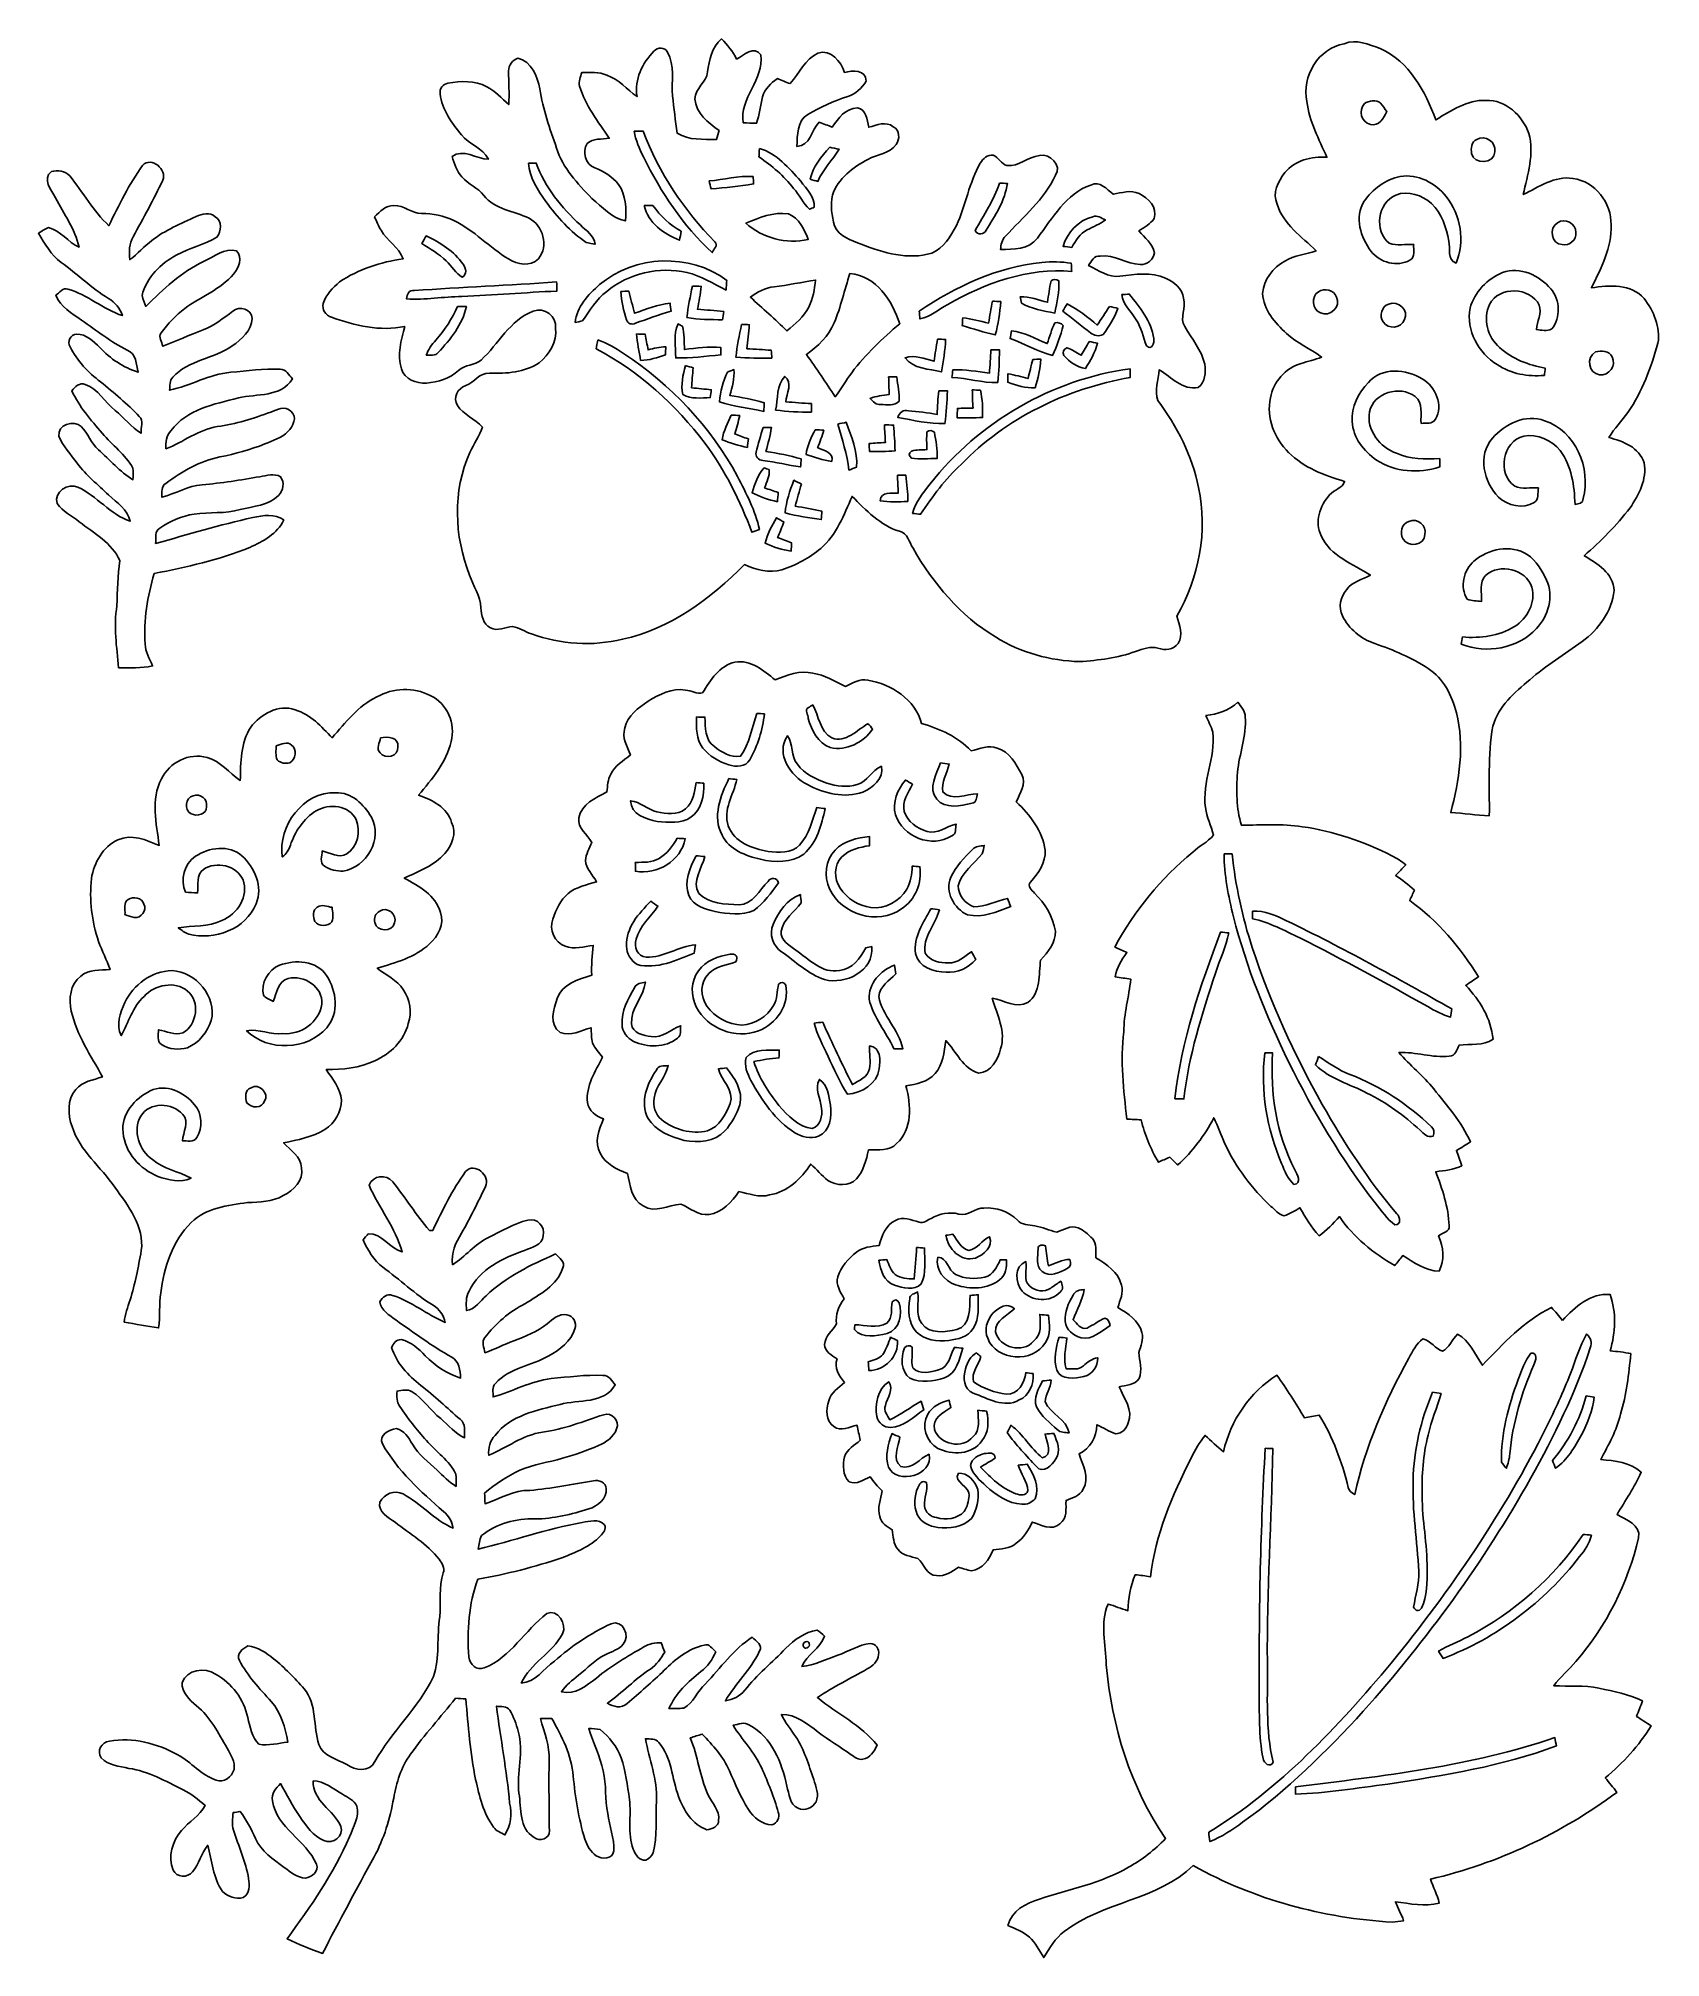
# Model space of a CAD drawing. Header units: centimetres. Extents: x -11.3 to 11.4, y -13.4 to 13.4.
import ezdxf

# ---------------------------------------------------------------- set-up
doc = ezdxf.new("R2010")
doc.units = ezdxf.units.CM
doc.header["$MEASUREMENT"] = 0
doc.layers.add('Camada 1', color=7, linetype='Continuous')

msp = doc.modelspace()

# ---------------------------------------------------------------- linework, layer by layer
at = {"layer": 'Camada 1', "color": 156}
for points, knots in [([(-1.96108, 12.93529), (-1.93462, 13.10286), (-1.90429, 13.28349), (-1.76423, 13.39708), (-1.76423, 13.39708), (-1.68027, 13.31524), (-1.61008, 13.2207), (-1.55609, 13.11627), (-1.55609, 13.11627), (-1.45696, 13.17025), (-1.31022, 13.30924), (-1.21673, 13.17589), (-1.21673, 13.17589), (-1.16521, 12.83088), (-1.52293, 12.57053), (-1.4612, 12.2241), (-1.4612, 12.2241), (-1.39982, 12.22198), (-1.33772, 12.22021), (-1.27599, 12.2188), (-1.27599, 12.2188), (-1.23647, 12.33946), (-1.22307, 12.46611), (-1.19097, 12.58851), (-1.19097, 12.58851), (-1.16346, 12.69964), (-1.07385, 12.77831), (-0.98531, 12.84358), (-0.98531, 12.84358), (-0.92569, 12.81994), (-0.86606, 12.79595), (-0.8061, 12.77231), (-0.8061, 12.77231), (-0.67768, 12.91483), (-0.59831, 13.11557), (-0.41663, 13.20058), (-0.41663, 13.20058), (-0.23812, 13.25421), (-0.09313, 13.08417), (-0.04585, 12.92965), (-0.04585, 12.92965), (0.06809, 12.95541), (0.25505, 12.97305), (0.2561, 12.80724), (0.2561, 12.80724), (0.19897, 12.70846), (0.109, 12.62697), (-0.0007, 12.59204), (-0.0007, 12.59204), (-0.19507, 12.52714), (-0.38347, 12.44458), (-0.56056, 12.34193), (-0.56056, 12.34193), (-0.71013, 12.24915), (-0.70626, 12.04948), (-0.7112, 11.8946), (-0.7112, 11.8946), (-0.52492, 11.89884), (-0.50906, 12.12179), (-0.40111, 12.23186), (-0.40111, 12.23186), (-0.33937, 12.20998), (-0.27798, 12.1867), (-0.21624, 12.16342), (-0.21624, 12.16342), (-0.13475, 12.28972), (-0.02962, 12.42871), (0.13511, 12.43506), (0.13511, 12.43506), (0.26246, 12.41107), (0.27199, 12.26572), (0.29386, 12.16307), (0.29386, 12.16307), (0.40569, 12.18988), (0.53199, 12.25337), (0.6357, 12.16871), (0.6357, 12.16871), (0.72813, 12.12108), (0.73342, 11.99797), (0.67486, 11.92141), (0.67486, 11.92141), (0.58844, 11.78701), (0.41027, 11.78701), (0.28256, 11.71328), (0.28256, 11.71328), (0.07443, 11.6011), (-0.13652, 11.44658), (-0.21519, 11.21339), (-0.21519, 11.21339), (-0.24553, 11.07122), (-0.22436, 10.92129), (-0.18345, 10.783), (-0.18345, 10.783), (-0.12276, 10.6299), (0.04938, 10.58086), (0.18908, 10.52617), (0.18908, 10.52617), (0.49847, 10.40411), (0.84525, 10.30075), (1.17581, 10.40095), (1.17581, 10.40095), (1.34231, 10.46973), (1.43932, 10.63695), (1.52223, 10.78794), (1.52223, 10.78794), (1.65135, 11.07157), (1.69757, 11.38837), (1.85278, 11.66106), (1.85278, 11.66106), (1.89301, 11.71998), (1.95438, 11.78489), (2.03341, 11.76972), (2.03341, 11.76972), (2.10889, 11.73726), (2.14948, 11.65295), (2.22673, 11.62473), (2.22673, 11.62473), (2.39323, 11.60815), (2.51919, 11.75384), (2.68252, 11.76478), (2.68252, 11.76478), (2.82857, 11.8057), (3.00002, 11.62614), (2.90688, 11.48961), (2.90688, 11.48961), (2.74567, 11.15201), (2.45463, 10.90577), (2.20451, 10.63625), (2.20451, 10.63625), (2.15265, 10.58897), (2.14383, 10.51806), (2.13571, 10.45245), (2.13571, 10.45245), (2.31422, 10.45774), (2.53787, 10.44645), (2.65253, 10.61191), (2.65253, 10.61191), (2.86597, 10.88883), (3.0487, 11.2342), (3.40077, 11.35345), (3.40077, 11.35345), (3.52319, 11.418), (3.6262, 11.29558), (3.71298, 11.22538), (3.71298, 11.22538), (3.83151, 11.24302), (3.95958, 11.29347), (4.07423, 11.2342), (4.07423, 11.2342), (4.20441, 11.17635), (4.33704, 11.03947), (4.28625, 10.88566), (4.28625, 10.88566), (4.23367, 10.80769), (4.14796, 10.76466), (4.07317, 10.71279), (4.07317, 10.71279), (4.14972, 10.61507), (4.26685, 10.53747), (4.28907, 10.40694), (4.28907, 10.40694), (4.27777, 10.31592), (4.18711, 10.22808), (4.09046, 10.24149), (4.09046, 10.24149), (3.89784, 10.24607), (3.73062, 10.38895), (3.53272, 10.36002), (3.53272, 10.36002), (3.44735, 10.37025), (3.40747, 10.28629), (3.36902, 10.22667), (3.36902, 10.22667), (3.50872, 10.16387), (3.64596, 10.05451), (3.80787, 10.07815), (3.80787, 10.07815), (4.01813, 10.10673), (4.2439, 10.13777), (4.44534, 10.05063), (4.44534, 10.05063), (4.56388, 9.99912), (4.67676, 9.90458), (4.6983, 9.77053), (4.6983, 9.77053), (4.73674, 9.63859), (4.63656, 9.49571), (4.71487, 9.37224), (4.71487, 9.37224), (4.81224, 9.19973), (4.95299, 9.04521), (4.99321, 8.84519), (4.99321, 8.84519), (5.00803, 8.7323), (5.00591, 8.59683), (4.90361, 8.52311), (4.90361, 8.52311), (4.68066, 8.47336), (4.53002, 8.66845), (4.35821, 8.769), (4.35821, 8.769), (4.34516, 8.62788), (4.28907, 8.47372), (4.33882, 8.33754), (4.33882, 8.33754), (4.60798, 7.9763), (4.81858, 7.56601), (4.90573, 7.12116), (4.90573, 7.12116), (5.03977, 6.51157), (4.91455, 5.85823), (4.60128, 5.322), (4.60128, 5.322), (4.63868, 5.2003), (4.69688, 5.05919), (4.62209, 4.93923), (4.62209, 4.93923), (4.55789, 4.84962), (4.43759, 4.84187), (4.33951, 4.87186), (4.33951, 4.87186), (4.23226, 4.90573), (4.12715, 4.86056), (4.02695, 4.82706), (4.02695, 4.82706), (3.77577, 4.73886), (3.50979, 4.70358), (3.24555, 4.68524), (3.24555, 4.68524), (2.83245, 4.69864), (2.41828, 4.80871), (2.06691, 5.03025), (2.06691, 5.03025), (1.5748, 5.32482), (1.19661, 5.77885), (0.91298, 6.27133), (0.91298, 6.27133), (0.85689, 6.35494), (0.8396, 6.48723), (0.72424, 6.50875), (0.72424, 6.50875), (0.45261, 6.59165), (0.2561, 6.80544), (0.05961, 6.99805), (0.05961, 6.99805), (-0.05186, 6.7377), (-0.15909, 6.46041), (-0.37747, 6.26886), (-0.37747, 6.26886), (-0.53728, 6.13587), (-0.7239, 6.03532), (-0.92109, 5.97076), (-0.92109, 5.97076), (-1.09819, 5.91609), (-1.28093, 5.97429), (-1.44463, 6.04273), (-1.44463, 6.04273), (-1.91698, 5.56682), (-2.48284, 5.14278), (-3.14995, 4.99955), (-3.14995, 4.99955), (-3.56975, 4.89691), (-4.01742, 4.92478), (-4.42277, 5.07293), (-4.42277, 5.07293), (-4.51272, 5.1047), (-4.59527, 5.15725), (-4.68841, 5.17877), (-4.68841, 5.17877), (-4.79071, 5.17065), (-4.89973, 5.09975), (-4.99745, 5.16042), (-4.99745, 5.16042), (-5.10292, 5.20629), (-5.1248, 5.33646), (-5.13291, 5.43877), (-5.13291, 5.43877), (-5.13079, 5.6067), (-5.24333, 5.7425), (-5.29096, 5.89738), (-5.29096, 5.89738), (-5.50545, 6.44136), (-5.53013, 7.07248), (-5.28567, 7.61118), (-5.28567, 7.61118), (-5.23416, 7.73358), (-5.15126, 7.84119), (-5.11033, 7.96783), (-5.11033, 7.96783), (-5.21794, 8.07825), (-5.37457, 8.13893), (-5.45958, 8.26981), (-5.45958, 8.26981), (-5.5312, 8.37811), (-5.45499, 8.51076), (-5.34282, 8.54851), (-5.34282, 8.54851), (-5.22357, 8.59119), (-5.14843, 8.72983), (-5.01227, 8.72243), (-5.01227, 8.72243), (-4.77485, 8.71325), (-4.52013, 8.73054), (-4.31729, 8.8667), (-4.31729, 8.8667), (-4.17371, 8.98136), (-4.06364, 9.15987), (-4.08693, 9.35002), (-4.08693, 9.35002), (-4.06858, 9.51547), (-4.24497, 9.65411), (-4.4009, 9.58708), (-4.4009, 9.58708), (-4.72722, 9.46573), (-4.88421, 9.12706), (-5.13045, 8.90481), (-5.13045, 8.90481), (-5.21864, 8.82156), (-5.35869, 8.84625), (-5.44476, 8.76018), (-5.44476, 8.76018), (-5.56612, 8.64658), (-5.73122, 8.59437), (-5.89455, 8.58273), (-5.89455, 8.58273), (-6.03566, 8.57532), (-6.19865, 8.636), (-6.24451, 8.78204), (-6.24451, 8.78204), (-6.30802, 8.9789), (-6.24662, 9.18351), (-6.1976, 9.37612), (-6.1976, 9.37612), (-6.54332, 9.30027), (-6.89575, 9.38776), (-7.22207, 9.50418), (-7.22207, 9.50418), (-7.29967, 9.53064), (-7.36106, 9.61107), (-7.33707, 9.69539), (-7.33707, 9.69539), (-7.29967, 9.81886), (-7.20407, 9.91693), (-7.10847, 9.99948), (-7.10847, 9.99948), (-6.84247, 10.17516), (-6.53345, 10.27641), (-6.21911, 10.32157), (-6.21911, 10.32157), (-6.28297, 10.48278), (-6.4396, 10.57627), (-6.5285, 10.72056), (-6.5285, 10.72056), (-6.5659, 10.78018), (-6.59129, 10.84579), (-6.61987, 10.91), (-6.61987, 10.91), (-6.54402, 10.97985), (-6.4636, 11.07333), (-6.35, 11.06522), (-6.35, 11.06522), (-6.20818, 11.07757), (-6.10129, 10.95057), (-5.96159, 10.9548), (-5.96159, 10.9548), (-5.80602, 10.95445), (-5.64902, 10.92623), (-5.50898, 10.85638), (-5.50898, 10.85638), (-5.22781, 10.71809), (-5.0119, 10.48314), (-4.74802, 10.3191), (-4.74802, 10.3191), (-4.6228, 10.24149), (-4.43971, 10.20621), (-4.3254, 10.32228), (-4.3254, 10.32228), (-4.18287, 10.49761), (-4.26049, 10.79041), (-4.4591, 10.88954), (-4.4591, 10.88954), (-4.66901, 10.99326), (-4.94064, 11.00949), (-5.09057, 11.2088), (-5.09057, 11.2088), (-5.17384, 11.31605), (-5.30859, 11.36368), (-5.39644, 11.46633), (-5.39644, 11.46633), (-5.46876, 11.54677), (-5.50192, 11.65189), (-5.53614, 11.75208), (-5.53614, 11.75208), (-5.37739, 11.87061), (-5.19782, 11.71751), (-5.02708, 11.71398), (-5.02708, 11.71398), (-5.1075, 11.8745), (-5.29624, 11.92318), (-5.4049, 12.05759), (-5.4049, 12.05759), (-5.54284, 12.22304), (-5.67407, 12.41212), (-5.70264, 12.6305), (-5.70264, 12.6305), (-5.71465, 12.70105), (-5.6582, 12.7642), (-5.59223, 12.77866), (-5.59223, 12.77866), (-5.41267, 12.81147), (-5.21616, 12.81782), (-5.05071, 12.72928), (-5.05071, 12.72928), (-4.93041, 12.67001), (-4.84258, 12.56594), (-4.74203, 12.47986), (-4.74203, 12.47986), (-4.73075, 12.6365), (-4.74661, 12.79348), (-4.7438, 12.95011), (-4.7438, 12.95011), (-4.74415, 13.02667), (-4.68948, 13.10534), (-4.61573, 13.12757), (-4.61573, 13.12757), (-4.42207, 13.08522), (-4.34092, 12.87285), (-4.30883, 12.69823), (-4.30883, 12.69823), (-4.26402, 12.41354), (-4.16842, 12.14119), (-4.07282, 11.87026), (-4.07282, 11.87026), (-3.98568, 11.59087), (-3.78071, 11.37073), (-3.57857, 11.16753), (-3.57857, 11.16753), (-3.43712, 11.04406), (-3.30059, 10.89342), (-3.10973, 10.85108), (-3.10973, 10.85108), (-3.09703, 11.0243), (-3.0995, 11.2155), (-3.20781, 11.3612), (-3.20781, 11.3612), (-3.2893, 11.47409), (-3.41488, 11.54147), (-3.54047, 11.59439), (-3.54047, 11.59439), (-3.67171, 11.64272), (-3.72004, 11.81876), (-3.64559, 11.93376), (-3.64559, 11.93376), (-3.56234, 12.01067), (-3.44028, 11.99056), (-3.33691, 12.00784), (-3.33691, 12.00784), (-3.49144, 12.24033), (-3.66994, 12.46575), (-3.75214, 12.73739), (-3.75214, 12.73739), (-3.76624, 12.8023), (-3.73768, 12.86509), (-3.72215, 12.92683), (-3.72215, 12.92683), (-3.60398, 12.93213), (-3.48051, 12.93953), (-3.36973, 12.88979), (-3.36973, 12.88979), (-3.2025, 12.83229), (-3.08856, 12.69153), (-2.94815, 12.59204), (-2.94815, 12.59204), (-2.98732, 12.82946), (-2.87513, 13.05947), (-2.71144, 13.22563), (-2.71144, 13.22563), (-2.66347, 13.28067), (-2.55658, 13.2909), (-2.52306, 13.21469), (-2.52306, 13.21469), (-2.41406, 13.02737), (-2.47085, 12.80512), (-2.45039, 12.60051), (-2.45039, 12.60051), (-2.42992, 12.42589), (-2.41477, 12.25056), (-2.38441, 12.07769), (-2.38441, 12.07769), (-2.22778, 11.97504), (-2.01682, 11.99691), (-1.83479, 11.99126), (-1.83479, 11.99126), (-1.8235, 12.03359), (-1.81222, 12.07593), (-1.80128, 12.11862), (-1.80128, 12.11862), (-1.95509, 12.2248), (-2.12231, 12.35991), (-2.14029, 12.5603), (-2.14029, 12.5603), (-2.13218, 12.70881), (-1.9759, 12.79031), (-1.96108, 12.93529)], [0, 0, 0, 0, 0.00787402, 0.00787402, 0.00787402, 0.00787402, 0.01574803, 0.01574803, 0.01574803, 0.01574803, 0.02362205, 0.02362205, 0.02362205, 0.02362205, 0.03149606, 0.03149606, 0.03149606, 0.03149606, 0.03937008, 0.03937008, 0.03937008, 0.03937008, 0.04724409, 0.04724409, 0.04724409, 0.04724409, 0.05511811, 0.05511811, 0.05511811, 0.05511811, 0.06299213, 0.06299213, 0.06299213, 0.06299213, 0.07086614, 0.07086614, 0.07086614, 0.07086614, 0.07874016, 0.07874016, 0.07874016, 0.07874016, 0.08661417, 0.08661417, 0.08661417, 0.08661417, 0.09448819, 0.09448819, 0.09448819, 0.09448819, 0.1023622, 0.1023622, 0.1023622, 0.1023622, 0.11023622, 0.11023622, 0.11023622, 0.11023622, 0.11811024, 0.11811024, 0.11811024, 0.11811024, 0.12598425, 0.12598425, 0.12598425, 0.12598425, 0.13385827, 0.13385827, 0.13385827, 0.13385827, 0.14173228, 0.14173228, 0.14173228, 0.14173228, 0.1496063, 0.1496063, 0.1496063, 0.1496063, 0.15748031, 0.15748031, 0.15748031, 0.15748031, 0.16535433, 0.16535433, 0.16535433, 0.16535433, 0.17322835, 0.17322835, 0.17322835, 0.17322835, 0.18110236, 0.18110236, 0.18110236, 0.18110236, 0.18897638, 0.18897638, 0.18897638, 0.18897638, 0.19685039, 0.19685039, 0.19685039, 0.19685039, 0.20472441, 0.20472441, 0.20472441, 0.20472441, 0.21259843, 0.21259843, 0.21259843, 0.21259843, 0.22047244, 0.22047244, 0.22047244, 0.22047244, 0.22834646, 0.22834646, 0.22834646, 0.22834646, 0.23622047, 0.23622047, 0.23622047, 0.23622047, 0.24409449, 0.24409449, 0.24409449, 0.24409449, 0.2519685, 0.2519685, 0.2519685, 0.2519685, 0.25984252, 0.25984252, 0.25984252, 0.25984252, 0.26771654, 0.26771654, 0.26771654, 0.26771654, 0.27559055, 0.27559055, 0.27559055, 0.27559055, 0.28346457, 0.28346457, 0.28346457, 0.28346457, 0.29133858, 0.29133858, 0.29133858, 0.29133858, 0.2992126, 0.2992126, 0.2992126, 0.2992126, 0.30708661, 0.30708661, 0.30708661, 0.30708661, 0.31496063, 0.31496063, 0.31496063, 0.31496063, 0.32283465, 0.32283465, 0.32283465, 0.32283465, 0.33070866, 0.33070866, 0.33070866, 0.33070866, 0.33858268, 0.33858268, 0.33858268, 0.33858268, 0.34645669, 0.34645669, 0.34645669, 0.34645669, 0.35433071, 0.35433071, 0.35433071, 0.35433071, 0.36220472, 0.36220472, 0.36220472, 0.36220472, 0.37007874, 0.37007874, 0.37007874, 0.37007874, 0.37795276, 0.37795276, 0.37795276, 0.37795276, 0.38582677, 0.38582677, 0.38582677, 0.38582677, 0.39370079, 0.39370079, 0.39370079, 0.39370079, 0.4015748, 0.4015748, 0.4015748, 0.4015748, 0.40944882, 0.40944882, 0.40944882, 0.40944882, 0.41732283, 0.41732283, 0.41732283, 0.41732283, 0.42519685, 0.42519685, 0.42519685, 0.42519685, 0.43307087, 0.43307087, 0.43307087, 0.43307087, 0.44094488, 0.44094488, 0.44094488, 0.44094488, 0.4488189, 0.4488189, 0.4488189, 0.4488189, 0.45669291, 0.45669291, 0.45669291, 0.45669291, 0.46456693, 0.46456693, 0.46456693, 0.46456693, 0.47244094, 0.47244094, 0.47244094, 0.47244094, 0.48031496, 0.48031496, 0.48031496, 0.48031496, 0.48818898, 0.48818898, 0.48818898, 0.48818898, 0.49606299, 0.49606299, 0.49606299, 0.49606299, 0.50393701, 0.50393701, 0.50393701, 0.50393701, 0.51181102, 0.51181102, 0.51181102, 0.51181102, 0.51968504, 0.51968504, 0.51968504, 0.51968504, 0.52755906, 0.52755906, 0.52755906, 0.52755906, 0.53543307, 0.53543307, 0.53543307, 0.53543307, 0.54330709, 0.54330709, 0.54330709, 0.54330709, 0.5511811, 0.5511811, 0.5511811, 0.5511811, 0.55905512, 0.55905512, 0.55905512, 0.55905512, 0.56692913, 0.56692913, 0.56692913, 0.56692913, 0.57480315, 0.57480315, 0.57480315, 0.57480315, 0.58267717, 0.58267717, 0.58267717, 0.58267717, 0.59055118, 0.59055118, 0.59055118, 0.59055118, 0.5984252, 0.5984252, 0.5984252, 0.5984252, 0.60629921, 0.60629921, 0.60629921, 0.60629921, 0.61417323, 0.61417323, 0.61417323, 0.61417323, 0.62204724, 0.62204724, 0.62204724, 0.62204724, 0.62992126, 0.62992126, 0.62992126, 0.62992126, 0.63779528, 0.63779528, 0.63779528, 0.63779528, 0.64566929, 0.64566929, 0.64566929, 0.64566929, 0.65354331, 0.65354331, 0.65354331, 0.65354331, 0.66141732, 0.66141732, 0.66141732, 0.66141732, 0.66929134, 0.66929134, 0.66929134, 0.66929134, 0.67716535, 0.67716535, 0.67716535, 0.67716535, 0.68503937, 0.68503937, 0.68503937, 0.68503937, 0.69291339, 0.69291339, 0.69291339, 0.69291339, 0.7007874, 0.7007874, 0.7007874, 0.7007874, 0.70866142, 0.70866142, 0.70866142, 0.70866142, 0.71653543, 0.71653543, 0.71653543, 0.71653543, 0.72440945, 0.72440945, 0.72440945, 0.72440945, 0.73228346, 0.73228346, 0.73228346, 0.73228346, 0.74015748, 0.74015748, 0.74015748, 0.74015748, 0.7480315, 0.7480315, 0.7480315, 0.7480315, 0.75590551, 0.75590551, 0.75590551, 0.75590551, 0.76377953, 0.76377953, 0.76377953, 0.76377953, 0.77165354, 0.77165354, 0.77165354, 0.77165354, 0.77952756, 0.77952756, 0.77952756, 0.77952756, 0.78740157, 0.78740157, 0.78740157, 0.78740157, 0.79527559, 0.79527559, 0.79527559, 0.79527559, 0.80314961, 0.80314961, 0.80314961, 0.80314961, 0.81102362, 0.81102362, 0.81102362, 0.81102362, 0.81889764, 0.81889764, 0.81889764, 0.81889764, 0.82677165, 0.82677165, 0.82677165, 0.82677165, 0.83464567, 0.83464567, 0.83464567, 0.83464567, 0.84251969, 0.84251969, 0.84251969, 0.84251969, 0.8503937, 0.8503937, 0.8503937, 0.8503937, 0.85826772, 0.85826772, 0.85826772, 0.85826772, 0.86614173, 0.86614173, 0.86614173, 0.86614173, 0.87401575, 0.87401575, 0.87401575, 0.87401575, 0.88188976, 0.88188976, 0.88188976, 0.88188976, 0.88976378, 0.88976378, 0.88976378, 0.88976378, 0.8976378, 0.8976378, 0.8976378, 0.8976378, 0.90551181, 0.90551181, 0.90551181, 0.90551181, 0.91338583, 0.91338583, 0.91338583, 0.91338583, 0.92125984, 0.92125984, 0.92125984, 0.92125984, 0.92913386, 0.92913386, 0.92913386, 0.92913386, 0.93700787, 0.93700787, 0.93700787, 0.93700787, 0.94488189, 0.94488189, 0.94488189, 0.94488189, 0.95275591, 0.95275591, 0.95275591, 0.95275591, 0.96062992, 0.96062992, 0.96062992, 0.96062992, 0.96850394, 0.96850394, 0.96850394, 0.96850394, 0.97637795, 0.97637795, 0.97637795, 0.97637795, 0.98425197, 0.98425197, 0.98425197, 0.98425197, 1, 1, 1, 1]), ([(6.94584, 13.33005), (7.11412, 13.40555), (7.28768, 13.31806), (7.44819, 13.26373), (7.44819, 13.26373), (7.85671, 13.08593), (8.0772, 12.66189), (8.22713, 12.26537), (8.22713, 12.26537), (8.4395, 12.39801), (8.66493, 12.54618), (8.92632, 12.53877), (8.92632, 12.53877), (9.20574, 12.54865), (9.43715, 12.32358), (9.52887, 12.07523), (9.52887, 12.07523), (9.60472, 11.78841), (9.51123, 11.49843), (9.44879, 11.21939), (9.44879, 11.21939), (9.66576, 11.32699), (9.88871, 11.48468), (10.14411, 11.44658), (10.14411, 11.44658), (10.45386, 11.4046), (10.68704, 11.10332), (10.67717, 10.7957), (10.67717, 10.7957), (10.68951, 10.47962), (10.53816, 10.19174), (10.40306, 9.91588), (10.40306, 9.91588), (10.65388, 9.9515), (10.95516, 9.97549), (11.14107, 9.76595), (11.14107, 9.76595), (11.27195, 9.58956), (11.37038, 9.36448), (11.33333, 9.14047), (11.33333, 9.14047), (11.2349, 8.80251), (11.11637, 8.46419), (10.91247, 8.17315), (10.91247, 8.17315), (10.82852, 8.05285), (10.72303, 7.94914), (10.64753, 7.82284), (10.64753, 7.82284), (10.84367, 7.76676), (11.07369, 7.68419), (11.13861, 7.46724), (11.13861, 7.46724), (11.18305, 7.2411), (11.06769, 7.01852), (10.94246, 6.83753), (10.94246, 6.83753), (10.75477, 6.59129), (10.53465, 6.3708), (10.30181, 6.16725), (10.30181, 6.16725), (10.48985, 6.05754), (10.70645, 5.92384), (10.7195, 5.68006), (10.7195, 5.68006), (10.69092, 5.38902), (10.50361, 5.13644), (10.27289, 4.9671), (10.27289, 4.9671), (10.02841, 4.78861), (9.76877, 4.6302), (9.5391, 4.43194), (9.5391, 4.43194), (9.32885, 4.25379), (9.10096, 4.06047), (9.0237, 3.78459), (9.0237, 3.78459), (8.95173, 3.37043), (8.9789, 2.94815), (8.97431, 2.52942), (8.97431, 2.52942), (8.79369, 2.53471), (8.61518, 2.56611), (8.43492, 2.57281), (8.43492, 2.57281), (8.55098, 3.02753), (8.63423, 3.50767), (8.51322, 3.97121), (8.51322, 3.97121), (8.45397, 4.21181), (8.3312, 4.45169), (8.11847, 4.58964), (8.11847, 4.58964), (7.88811, 4.74132), (7.63198, 4.84928), (7.37198, 4.93818), (7.37198, 4.93818), (7.17937, 5.00345), (7.00758, 5.14419), (6.91902, 5.32835), (6.91902, 5.32835), (6.8587, 5.44795), (6.89539, 5.59152), (6.97618, 5.69136), (6.97618, 5.69136), (7.05448, 5.8039), (7.19666, 5.83564), (7.31202, 5.89526), (7.31202, 5.89526), (7.06861, 6.05579), (6.75004, 6.15738), (6.6234, 6.44489), (6.6234, 6.44489), (6.52285, 6.63504), (6.6061, 6.86717), (6.73981, 7.01781), (6.73981, 7.01781), (6.80049, 7.09048), (6.92114, 7.11129), (6.95006, 7.20689), (6.95006, 7.20689), (6.66679, 7.29192), (6.37857, 7.39775), (6.16691, 7.6133), (6.16691, 7.6133), (5.96688, 7.80591), (5.85011, 8.09872), (5.91361, 8.37529), (5.91361, 8.37529), (5.95029, 8.59966), (6.12422, 8.79228), (6.34118, 8.85754), (6.34118, 8.85754), (6.43643, 8.88717), (6.53413, 8.90975), (6.62763, 8.94644), (6.62763, 8.94644), (6.4724, 9.06886), (6.28049, 9.13835), (6.13692, 9.27664), (6.13692, 9.27664), (5.97675, 9.42551), (5.81413, 9.60861), (5.80248, 9.83791), (5.80248, 9.83791), (5.818, 10.02947), (5.94854, 10.1981), (6.11363, 10.28946), (6.11363, 10.28946), (6.24769, 10.36919), (6.40715, 10.38119), (6.55214, 10.43305), (6.55214, 10.43305), (6.3507, 10.63201), (6.09316, 10.80311), (6.00497, 11.08674), (6.00497, 11.08674), (5.93972, 11.2409), (6.01802, 11.40495), (6.11187, 11.52771), (6.11187, 11.52771), (6.25369, 11.69916), (6.48794, 11.75526), (6.70207, 11.74184), (6.70207, 11.74184), (6.59095, 11.99479), (6.45476, 12.24386), (6.42196, 12.52255), (6.42196, 12.52255), (6.34717, 12.87215), (6.58318, 13.27079), (6.94584, 13.33005)], [0, 0, 0, 0, 0.02272727, 0.02272727, 0.02272727, 0.02272727, 0.04545455, 0.04545455, 0.04545455, 0.04545455, 0.06818182, 0.06818182, 0.06818182, 0.06818182, 0.09090909, 0.09090909, 0.09090909, 0.09090909, 0.11363636, 0.11363636, 0.11363636, 0.11363636, 0.13636364, 0.13636364, 0.13636364, 0.13636364, 0.15909091, 0.15909091, 0.15909091, 0.15909091, 0.18181818, 0.18181818, 0.18181818, 0.18181818, 0.20454545, 0.20454545, 0.20454545, 0.20454545, 0.22727273, 0.22727273, 0.22727273, 0.22727273, 0.25, 0.25, 0.25, 0.25, 0.27272727, 0.27272727, 0.27272727, 0.27272727, 0.29545455, 0.29545455, 0.29545455, 0.29545455, 0.31818182, 0.31818182, 0.31818182, 0.31818182, 0.34090909, 0.34090909, 0.34090909, 0.34090909, 0.36363636, 0.36363636, 0.36363636, 0.36363636, 0.38636364, 0.38636364, 0.38636364, 0.38636364, 0.40909091, 0.40909091, 0.40909091, 0.40909091, 0.43181818, 0.43181818, 0.43181818, 0.43181818, 0.45454545, 0.45454545, 0.45454545, 0.45454545, 0.47727273, 0.47727273, 0.47727273, 0.47727273, 0.5, 0.5, 0.5, 0.5, 0.52272727, 0.52272727, 0.52272727, 0.52272727, 0.54545455, 0.54545455, 0.54545455, 0.54545455, 0.56818182, 0.56818182, 0.56818182, 0.56818182, 0.59090909, 0.59090909, 0.59090909, 0.59090909, 0.61363636, 0.61363636, 0.61363636, 0.61363636, 0.63636364, 0.63636364, 0.63636364, 0.63636364, 0.65909091, 0.65909091, 0.65909091, 0.65909091, 0.68181818, 0.68181818, 0.68181818, 0.68181818, 0.70454545, 0.70454545, 0.70454545, 0.70454545, 0.72727273, 0.72727273, 0.72727273, 0.72727273, 0.75, 0.75, 0.75, 0.75, 0.77272727, 0.77272727, 0.77272727, 0.77272727, 0.79545455, 0.79545455, 0.79545455, 0.79545455, 0.81818182, 0.81818182, 0.81818182, 0.81818182, 0.84090909, 0.84090909, 0.84090909, 0.84090909, 0.86363636, 0.86363636, 0.86363636, 0.86363636, 0.88636364, 0.88636364, 0.88636364, 0.88636364, 0.90909091, 0.90909091, 0.90909091, 0.90909091, 0.93181818, 0.93181818, 0.93181818, 0.93181818, 0.95454545, 0.95454545, 0.95454545, 0.95454545, 1, 1, 1, 1]), ([(7.227, 12.49291), (7.227, 12.49291), (7.227, 12.49291), (7.227, 12.49291), (7.227, 12.49291), (7.13951, 12.39943), (7.18219, 12.23009), (7.31166, 12.20293), (7.31166, 12.20293), (7.42809, 12.16906), (7.50111, 12.29077), (7.53921, 12.3825), (7.53921, 12.3825), (7.51028, 12.42201), (7.48383, 12.46328), (7.45136, 12.49962), (7.45136, 12.49962), (7.38893, 12.55783), (7.29156, 12.53278), (7.227, 12.49291)], [0, 0, 0, 0, 0.16666667, 0.16666667, 0.16666667, 0.16666667, 0.33333333, 0.33333333, 0.33333333, 0.33333333, 0.5, 0.5, 0.5, 0.5, 0.66666667, 0.66666667, 0.66666667, 0.66666667, 1, 1, 1, 1]), ([(-2.99013, 12.10591), (-2.99013, 12.10591), (-2.99013, 12.10591), (-2.99013, 12.10591), (-2.99013, 12.10591), (-2.96721, 11.97963), (-2.91394, 11.8625), (-2.85855, 11.7475), (-2.85855, 11.7475), (-2.61479, 11.25396), (-2.30575, 10.78089), (-1.89512, 10.40977), (-1.89512, 10.40977), (-1.87749, 10.45598), (-1.80728, 10.50995), (-1.85844, 10.55828), (-1.85844, 10.55828), (-2.29305, 10.99996), (-2.64089, 11.52948), (-2.86315, 12.10874), (-2.86315, 12.10874), (-2.89489, 12.10803), (-2.95839, 12.10662), (-2.99013, 12.10591)], [0, 0, 0, 0, 0.14285714, 0.14285714, 0.14285714, 0.14285714, 0.28571429, 0.28571429, 0.28571429, 0.28571429, 0.42857143, 0.42857143, 0.42857143, 0.42857143, 0.57142857, 0.57142857, 0.57142857, 0.57142857, 0.71428571, 0.71428571, 0.71428571, 0.71428571, 1, 1, 1, 1]), ([(-1.23684, 11.86638), (-1.23684, 11.86638), (-1.23684, 11.86638), (-1.23684, 11.86638), (-1.23684, 11.86638), (-1.23825, 11.8364), (-1.24142, 11.77643), (-1.24283, 11.74644), (-1.24283, 11.74644), (-1.06221, 11.62296), (-0.89217, 11.48044), (-0.75706, 11.30688), (-0.75706, 11.30688), (-0.67697, 11.21339), (-0.62301, 11.09944), (-0.53374, 11.01407), (-0.53374, 11.01407), (-0.51822, 11.02077), (-0.48718, 11.03488), (-0.47166, 11.04194), (-0.47166, 11.04194), (-0.45295, 11.18869), (-0.58103, 11.29806), (-0.65722, 11.40918), (-0.65722, 11.40918), (-0.82373, 11.58804), (-0.99236, 11.79865), (-1.23684, 11.86638)], [0, 0, 0, 0, 0.125, 0.125, 0.125, 0.125, 0.25, 0.25, 0.25, 0.25, 0.375, 0.375, 0.375, 0.375, 0.5, 0.5, 0.5, 0.5, 0.625, 0.625, 0.625, 0.625, 0.75, 0.75, 0.75, 0.75, 1, 1, 1, 1]), ([(-0.52599, 11.43353), (-0.52599, 11.43353), (-0.52599, 11.43353), (-0.52599, 11.43353), (-0.52599, 11.43353), (-0.49917, 11.42646), (-0.44555, 11.41236), (-0.41875, 11.40495), (-0.41875, 11.40495), (-0.34642, 11.57323), (-0.21483, 11.70199), (-0.12135, 11.8565), (-0.12135, 11.8565), (-0.15416, 11.86285), (-0.21907, 11.8752), (-0.25188, 11.88155), (-0.25188, 11.88155), (-0.37287, 11.75314), (-0.48789, 11.61026), (-0.52599, 11.43353)], [0, 0, 0, 0, 0.16666667, 0.16666667, 0.16666667, 0.16666667, 0.33333333, 0.33333333, 0.33333333, 0.33333333, 0.5, 0.5, 0.5, 0.5, 0.66666667, 0.66666667, 0.66666667, 0.66666667, 1, 1, 1, 1]), ([(8.79792, 11.99091), (8.79792, 11.99091), (8.79792, 11.99091), (8.79792, 11.99091), (8.79792, 11.99091), (8.72067, 11.96057), (8.71573, 11.86356), (8.72737, 11.79407), (8.72737, 11.79407), (8.75805, 11.6339), (9.0484, 11.64907), (9.04945, 11.81911), (9.04945, 11.81911), (9.07944, 11.95492), (8.91329, 12.06464), (8.79792, 11.99091)], [0, 0, 0, 0, 0.2, 0.2, 0.2, 0.2, 0.4, 0.4, 0.4, 0.4, 0.6, 0.6, 0.6, 0.6, 1, 1, 1, 1]), ([(-9.86437, 11.62931), (-9.74266, 11.75914), (-9.51759, 11.57005), (-9.58285, 11.42259), (-9.58285, 11.42259), (-9.70702, 11.1513), (-9.85414, 10.8913), (-9.99631, 10.62919), (-9.99631, 10.62919), (-10.05628, 10.53358), (-10.05098, 10.41929), (-10.04393, 10.31134), (-10.04393, 10.31134), (-9.93175, 10.39001), (-9.84285, 10.49619), (-9.73384, 10.57909), (-9.73384, 10.57909), (-9.54722, 10.72232), (-9.3292, 10.81617), (-9.11577, 10.91212), (-9.11577, 10.91212), (-9.03428, 10.95021), (-8.92209, 10.98197), (-8.84908, 10.91071), (-8.84908, 10.91071), (-8.751, 10.84791), (-8.76088, 10.70609), (-8.82437, 10.62319), (-8.82437, 10.62319), (-8.9983, 10.51489), (-9.20644, 10.4782), (-9.38388, 10.37554), (-9.38388, 10.37554), (-9.61178, 10.25948), (-9.80934, 10.0598), (-9.87213, 9.80686), (-9.87213, 9.80686), (-9.86084, 9.75395), (-9.83721, 9.70492), (-9.8171, 9.65481), (-9.8171, 9.65481), (-9.57862, 9.89965), (-9.32179, 10.13354), (-9.01064, 10.28347), (-9.01064, 10.28347), (-8.86424, 10.34626), (-8.7196, 10.48419), (-8.54957, 10.43234), (-8.54957, 10.43234), (-8.46067, 10.33815), (-8.51923, 10.19386), (-8.5919, 10.10849), (-8.5919, 10.10849), (-8.7757, 9.89329), (-9.04804, 9.78852), (-9.27487, 9.62836), (-9.27487, 9.62836), (-9.39905, 9.52958), (-9.51089, 9.41387), (-9.60472, 9.28581), (-9.60472, 9.28581), (-9.64847, 9.22761), (-9.59414, 9.15846), (-9.58355, 9.09778), (-9.58355, 9.09778), (-9.39306, 9.17081), (-9.20714, 9.25512), (-9.01629, 9.32638), (-9.01629, 9.32638), (-8.86036, 9.38459), (-8.73337, 9.49325), (-8.60178, 9.59097), (-8.60178, 9.59097), (-8.5097, 9.66858), (-8.33649, 9.6206), (-8.33084, 9.48866), (-8.33084, 9.48866), (-8.33578, 9.31791), (-8.47937, 9.19268), (-8.61095, 9.10378), (-8.61095, 9.10378), (-8.86812, 8.91998), (-9.2216, 8.90728), (-9.44033, 8.66527), (-9.44033, 8.66527), (-9.4943, 8.62047), (-9.47666, 8.54427), (-9.48654, 8.48289), (-9.48654, 8.48289), (-9.1962, 8.54816), (-8.93091, 8.70338), (-8.63105, 8.73512), (-8.63105, 8.73512), (-8.40069, 8.75136), (-8.17068, 8.79192), (-7.93891, 8.77605), (-7.93891, 8.77605), (-7.85671, 8.78063), (-7.81861, 8.6942), (-7.76958, 8.6434), (-7.76958, 8.6434), (-7.92726, 8.37882), (-8.26735, 8.43702), (-8.52311, 8.37494), (-8.52311, 8.37494), (-8.86071, 8.28745), (-9.24771, 8.21724), (-9.4675, 7.91668), (-9.4675, 7.91668), (-9.53593, 7.8493), (-9.54263, 7.75404), (-9.53805, 7.66302), (-9.53805, 7.66302), (-9.29322, 7.75475), (-9.08332, 7.93362), (-8.81944, 7.97454), (-8.81944, 7.97454), (-8.56226, 8.00734), (-8.31461, 8.08884), (-8.07191, 8.17668), (-8.07191, 8.17668), (-7.9823, 8.20949), (-7.8733, 8.27334), (-7.7911, 8.18938), (-7.7911, 8.18938), (-7.68843, 8.10823), (-7.76286, 7.97772), (-7.83237, 7.90328), (-7.83237, 7.90328), (-7.92233, 7.81826), (-8.04227, 7.77662), (-8.1548, 7.73112), (-8.1548, 7.73112), (-8.35765, 7.64998), (-8.56896, 7.59354), (-8.78204, 7.54873), (-8.78204, 7.54873), (-9.0625, 7.49545), (-9.31439, 7.34659), (-9.54087, 7.17795), (-9.54087, 7.17795), (-9.61248, 7.14021), (-9.5892, 7.05202), (-9.59379, 6.98641), (-9.59379, 6.98641), (-9.40293, 7.03297), (-9.23183, 7.14657), (-9.03252, 7.16138), (-9.03252, 7.16138), (-8.76053, 7.18007), (-8.49206, 7.22841), (-8.22325, 7.27251), (-8.22325, 7.27251), (-8.1287, 7.28556), (-8.02393, 7.32649), (-7.93502, 7.27145), (-7.93502, 7.27145), (-7.8761, 7.19101), (-7.89269, 7.07743), (-7.96466, 7.01111), (-7.96466, 7.01111), (-8.10506, 6.87069), (-8.31638, 6.85906), (-8.49876, 6.81214), (-8.49876, 6.81214), (-8.70867, 6.75075), (-8.92916, 6.78356), (-9.14258, 6.74933), (-9.14258, 6.74933), (-9.31615, 6.72641), (-9.47913, 6.65056), (-9.62307, 6.55284), (-9.62307, 6.55284), (-9.70209, 6.51121), (-9.67351, 6.41208), (-9.68233, 6.33976), (-9.68233, 6.33976), (-9.23007, 6.46324), (-8.78098, 6.5994), (-8.32308, 6.70136), (-8.32308, 6.70136), (-8.1788, 6.72853), (-8.01758, 6.76344), (-7.88916, 6.66784), (-7.88916, 6.66784), (-7.98089, 6.47276), (-8.17738, 6.36693), (-8.36576, 6.28438), (-8.36576, 6.28438), (-8.79298, 6.10517), (-9.24912, 6.00957), (-9.70174, 5.91784), (-9.70174, 5.91784), (-9.79699, 5.59927), (-9.85202, 5.2645), (-9.82839, 4.93182), (-9.82839, 4.93182), (-9.82627, 4.82106), (-9.76595, 4.72546), (-9.72572, 4.62562), (-9.72572, 4.62562), (-9.8813, 4.59246), (-10.04111, 4.59705), (-10.19916, 4.5988), (-10.19916, 4.5988), (-10.22562, 4.88738), (-10.27394, 5.17877), (-10.22314, 5.46805), (-10.22314, 5.46805), (-10.21926, 5.67937), (-10.21221, 5.89031), (-10.18327, 6.09952), (-10.18327, 6.09952), (-10.29123, 6.34612), (-10.54629, 6.48194), (-10.75019, 6.64209), (-10.75019, 6.64209), (-10.85074, 6.72994), (-10.98444, 6.7832), (-11.05746, 6.89892), (-11.05746, 6.89892), (-11.11603, 7.05872), (-10.90541, 7.19067), (-10.76818, 7.12752), (-10.76818, 7.12752), (-10.5036, 7.00122), (-10.31733, 6.74511), (-10.03652, 6.64951), (-10.03652, 6.64951), (-10.07356, 6.81531), (-10.22491, 6.90774), (-10.33921, 7.0171), (-10.33921, 7.0171), (-10.48808, 7.16244), (-10.6553, 7.29051), (-10.77806, 7.46018), (-10.77806, 7.46018), (-10.86661, 7.58401), (-10.98091, 7.69549), (-11.03383, 7.84048), (-11.03383, 7.84048), (-11.06451, 7.99711), (-10.82393, 8.07473), (-10.72444, 7.97313), (-10.72444, 7.97313), (-10.62778, 7.87858), (-10.58545, 7.74135), (-10.48243, 7.65104), (-10.48243, 7.65104), (-10.3258, 7.50639), (-10.18046, 7.34589), (-9.99948, 7.22982), (-9.99948, 7.22982), (-9.99736, 7.28415), (-9.98784, 7.33953), (-9.99877, 7.39352), (-9.99877, 7.39352), (-10.11026, 7.58189), (-10.28876, 7.71594), (-10.42882, 7.88105), (-10.42882, 7.88105), (-10.58862, 8.06555), (-10.7509, 8.25358), (-10.85603, 8.47583), (-10.85603, 8.47583), (-10.80875, 8.52981), (-10.74596, 8.59437), (-10.66694, 8.56262), (-10.66694, 8.56262), (-10.48596, 8.49876), (-10.39142, 8.31744), (-10.24854, 8.20102), (-10.24854, 8.20102), (-10.12436, 8.09837), (-10.02382, 7.96783), (-9.88589, 7.88141), (-9.88589, 7.88141), (-9.88942, 7.95867), (-9.84567, 8.05602), (-9.91058, 8.11742), (-9.91058, 8.11742), (-10.07779, 8.29168), (-10.26512, 8.44584), (-10.45104, 8.59966), (-10.45104, 8.59966), (-10.62601, 8.73054), (-10.78053, 8.89387), (-10.87825, 9.09072), (-10.87825, 9.09072), (-10.922, 9.15952), (-10.87225, 9.26923), (-10.78688, 9.26711), (-10.78688, 9.26711), (-10.65424, 9.26994), (-10.55229, 9.16622), (-10.46303, 9.08084), (-10.46303, 9.08084), (-10.31662, 8.92421), (-10.13318, 8.79968), (-9.92751, 8.73441), (-9.92751, 8.73441), (-9.94974, 8.8459), (-9.95679, 8.99442), (-10.07991, 9.0438), (-10.07991, 9.0438), (-10.30922, 9.15599), (-10.50643, 9.32038), (-10.71738, 9.46185), (-10.71738, 9.46185), (-10.85285, 9.55992), (-11.01407, 9.64564), (-11.07757, 9.81075), (-11.07757, 9.81075), (-11.02501, 9.84355), (-10.98126, 9.9254), (-10.90965, 9.89788), (-10.90965, 9.89788), (-10.63448, 9.82132), (-10.41682, 9.61636), (-10.14624, 9.52641), (-10.14624, 9.52641), (-10.17905, 9.62871), (-10.25137, 9.71161), (-10.34097, 9.76841), (-10.34097, 9.76841), (-10.5805, 9.90987), (-10.77912, 10.10673), (-11.00208, 10.27077), (-11.00208, 10.27077), (-11.14424, 10.3759), (-11.23033, 10.53218), (-11.32204, 10.67893), (-11.32204, 10.67893), (-11.27583, 10.70645), (-11.23173, 10.73996), (-11.18022, 10.75724), (-11.18022, 10.75724), (-11.00984, 10.71774), (-10.90859, 10.55475), (-10.75266, 10.48419), (-10.75266, 10.48419), (-10.80875, 10.73643), (-10.96327, 10.95127), (-11.08356, 11.17564), (-11.08356, 11.17564), (-11.14178, 11.28712), (-11.27478, 11.43176), (-11.14072, 11.54147), (-11.14072, 11.54147), (-11.05358, 11.56405), (-10.94563, 11.55417), (-10.88284, 11.48362), (-10.88284, 11.48362), (-10.69975, 11.25149), (-10.55123, 10.98973), (-10.33674, 10.7837), (-10.33674, 10.7837), (-10.19633, 11.07439), (-10.05204, 11.36614), (-9.86437, 11.62931)], [0, 0, 0, 0, 0.01098901, 0.01098901, 0.01098901, 0.01098901, 0.02197802, 0.02197802, 0.02197802, 0.02197802, 0.03296703, 0.03296703, 0.03296703, 0.03296703, 0.04395604, 0.04395604, 0.04395604, 0.04395604, 0.05494505, 0.05494505, 0.05494505, 0.05494505, 0.06593407, 0.06593407, 0.06593407, 0.06593407, 0.07692308, 0.07692308, 0.07692308, 0.07692308, 0.08791209, 0.08791209, 0.08791209, 0.08791209, 0.0989011, 0.0989011, 0.0989011, 0.0989011, 0.10989011, 0.10989011, 0.10989011, 0.10989011, 0.12087912, 0.12087912, 0.12087912, 0.12087912, 0.13186813, 0.13186813, 0.13186813, 0.13186813, 0.14285714, 0.14285714, 0.14285714, 0.14285714, 0.15384615, 0.15384615, 0.15384615, 0.15384615, 0.16483516, 0.16483516, 0.16483516, 0.16483516, 0.17582418, 0.17582418, 0.17582418, 0.17582418, 0.18681319, 0.18681319, 0.18681319, 0.18681319, 0.1978022, 0.1978022, 0.1978022, 0.1978022, 0.20879121, 0.20879121, 0.20879121, 0.20879121, 0.21978022, 0.21978022, 0.21978022, 0.21978022, 0.23076923, 0.23076923, 0.23076923, 0.23076923, 0.24175824, 0.24175824, 0.24175824, 0.24175824, 0.25274725, 0.25274725, 0.25274725, 0.25274725, 0.26373626, 0.26373626, 0.26373626, 0.26373626, 0.27472527, 0.27472527, 0.27472527, 0.27472527, 0.28571429, 0.28571429, 0.28571429, 0.28571429, 0.2967033, 0.2967033, 0.2967033, 0.2967033, 0.30769231, 0.30769231, 0.30769231, 0.30769231, 0.31868132, 0.31868132, 0.31868132, 0.31868132, 0.32967033, 0.32967033, 0.32967033, 0.32967033, 0.34065934, 0.34065934, 0.34065934, 0.34065934, 0.35164835, 0.35164835, 0.35164835, 0.35164835, 0.36263736, 0.36263736, 0.36263736, 0.36263736, 0.37362637, 0.37362637, 0.37362637, 0.37362637, 0.38461538, 0.38461538, 0.38461538, 0.38461538, 0.3956044, 0.3956044, 0.3956044, 0.3956044, 0.40659341, 0.40659341, 0.40659341, 0.40659341, 0.41758242, 0.41758242, 0.41758242, 0.41758242, 0.42857143, 0.42857143, 0.42857143, 0.42857143, 0.43956044, 0.43956044, 0.43956044, 0.43956044, 0.45054945, 0.45054945, 0.45054945, 0.45054945, 0.46153846, 0.46153846, 0.46153846, 0.46153846, 0.47252747, 0.47252747, 0.47252747, 0.47252747, 0.48351648, 0.48351648, 0.48351648, 0.48351648, 0.49450549, 0.49450549, 0.49450549, 0.49450549, 0.50549451, 0.50549451, 0.50549451, 0.50549451, 0.51648352, 0.51648352, 0.51648352, 0.51648352, 0.52747253, 0.52747253, 0.52747253, 0.52747253, 0.53846154, 0.53846154, 0.53846154, 0.53846154, 0.54945055, 0.54945055, 0.54945055, 0.54945055, 0.56043956, 0.56043956, 0.56043956, 0.56043956, 0.57142857, 0.57142857, 0.57142857, 0.57142857, 0.58241758, 0.58241758, 0.58241758, 0.58241758, 0.59340659, 0.59340659, 0.59340659, 0.59340659, 0.6043956, 0.6043956, 0.6043956, 0.6043956, 0.61538462, 0.61538462, 0.61538462, 0.61538462, 0.62637363, 0.62637363, 0.62637363, 0.62637363, 0.63736264, 0.63736264, 0.63736264, 0.63736264, 0.64835165, 0.64835165, 0.64835165, 0.64835165, 0.65934066, 0.65934066, 0.65934066, 0.65934066, 0.67032967, 0.67032967, 0.67032967, 0.67032967, 0.68131868, 0.68131868, 0.68131868, 0.68131868, 0.69230769, 0.69230769, 0.69230769, 0.69230769, 0.7032967, 0.7032967, 0.7032967, 0.7032967, 0.71428571, 0.71428571, 0.71428571, 0.71428571, 0.72527473, 0.72527473, 0.72527473, 0.72527473, 0.73626374, 0.73626374, 0.73626374, 0.73626374, 0.74725275, 0.74725275, 0.74725275, 0.74725275, 0.75824176, 0.75824176, 0.75824176, 0.75824176, 0.76923077, 0.76923077, 0.76923077, 0.76923077, 0.78021978, 0.78021978, 0.78021978, 0.78021978, 0.79120879, 0.79120879, 0.79120879, 0.79120879, 0.8021978, 0.8021978, 0.8021978, 0.8021978, 0.81318681, 0.81318681, 0.81318681, 0.81318681, 0.82417582, 0.82417582, 0.82417582, 0.82417582, 0.83516484, 0.83516484, 0.83516484, 0.83516484, 0.84615385, 0.84615385, 0.84615385, 0.84615385, 0.85714286, 0.85714286, 0.85714286, 0.85714286, 0.86813187, 0.86813187, 0.86813187, 0.86813187, 0.87912088, 0.87912088, 0.87912088, 0.87912088, 0.89010989, 0.89010989, 0.89010989, 0.89010989, 0.9010989, 0.9010989, 0.9010989, 0.9010989, 0.91208791, 0.91208791, 0.91208791, 0.91208791, 0.92307692, 0.92307692, 0.92307692, 0.92307692, 0.93406593, 0.93406593, 0.93406593, 0.93406593, 0.94505495, 0.94505495, 0.94505495, 0.94505495, 0.95604396, 0.95604396, 0.95604396, 0.95604396, 0.96703297, 0.96703297, 0.96703297, 0.96703297, 0.97802198, 0.97802198, 0.97802198, 0.97802198, 1, 1, 1, 1]), ([(-4.46475, 11.66106), (-4.46475, 11.66106), (-4.46475, 11.66106), (-4.46475, 11.66106), (-4.46475, 11.66106), (-4.45487, 11.45716), (-4.3367, 11.28289), (-4.22275, 11.12167), (-4.22275, 11.12167), (-4.06364, 10.90471), (-3.8802, 10.70151), (-3.6576, 10.54876), (-3.6576, 10.54876), (-3.62654, 10.54276), (-3.56517, 10.53076), (-3.53413, 10.52476), (-3.53413, 10.52476), (-3.54576, 10.65001), (-3.66041, 10.7135), (-3.73979, 10.79464), (-3.73979, 10.79464), (-4.00507, 11.03524), (-4.23438, 11.32169), (-4.35856, 11.66071), (-4.35856, 11.66071), (-4.38538, 11.66106), (-4.4383, 11.66106), (-4.46475, 11.66106)], [0, 0, 0, 0, 0.125, 0.125, 0.125, 0.125, 0.25, 0.25, 0.25, 0.25, 0.375, 0.375, 0.375, 0.375, 0.5, 0.5, 0.5, 0.5, 0.625, 0.625, 0.625, 0.625, 0.75, 0.75, 0.75, 0.75, 1, 1, 1, 1]), ([(-1.94027, 11.41271), (-1.94027, 11.41271), (-1.94027, 11.41271), (-1.94027, 11.41271), (-1.94027, 11.41271), (-1.93075, 11.37567), (-1.92088, 11.33862), (-1.91099, 11.30158), (-1.91099, 11.30158), (-1.71202, 11.31146), (-1.51518, 11.34215), (-1.31797, 11.36826), (-1.31797, 11.36826), (-1.31938, 11.39436), (-1.32257, 11.44658), (-1.32396, 11.47268), (-1.32396, 11.47268), (-1.53175, 11.48926), (-1.73389, 11.4233), (-1.94027, 11.41271)], [0, 0, 0, 0, 0.16666667, 0.16666667, 0.16666667, 0.16666667, 0.33333333, 0.33333333, 0.33333333, 0.33333333, 0.5, 0.5, 0.5, 0.5, 0.66666667, 0.66666667, 0.66666667, 0.66666667, 1, 1, 1, 1]), ([(2.12336, 11.38061), (2.12336, 11.38061), (2.12336, 11.38061), (2.12336, 11.38061), (2.12336, 11.38061), (2.04187, 11.14389), (1.905, 10.9347), (1.78364, 10.71809), (1.78364, 10.71809), (1.81434, 10.65035), (1.90853, 10.65494), (1.93569, 10.72303), (1.93569, 10.72303), (2.0634, 10.92446), (2.19991, 11.13507), (2.23237, 11.37637), (2.23237, 11.37637), (2.2052, 11.37743), (2.15053, 11.37955), (2.12336, 11.38061)], [0, 0, 0, 0, 0.16666667, 0.16666667, 0.16666667, 0.16666667, 0.33333333, 0.33333333, 0.33333333, 0.33333333, 0.5, 0.5, 0.5, 0.5, 0.66666667, 0.66666667, 0.66666667, 0.66666667, 1, 1, 1, 1]), ([(7.22171, 11.1266), (7.22171, 11.1266), (7.22171, 11.1266), (7.22171, 11.1266), (7.22171, 11.1266), (7.08447, 10.90365), (7.17303, 10.61896), (7.32119, 10.42564), (7.32119, 10.42564), (7.4422, 10.26795), (7.68809, 10.20056), (7.86377, 10.30323), (7.86377, 10.30323), (7.94702, 10.34273), (7.9068, 10.44927), (7.91703, 10.52159), (7.91703, 10.52159), (7.80345, 10.52759), (7.68419, 10.50008), (7.57555, 10.53994), (7.57555, 10.53994), (7.35646, 10.70751), (7.4115, 11.10755), (7.66692, 11.21409), (7.66692, 11.21409), (7.83766, 11.28148), (8.03451, 11.21163), (8.1668, 11.09486), (8.1668, 11.09486), (8.30826, 10.95728), (8.37423, 10.76007), (8.4088, 10.56993), (8.4088, 10.56993), (8.43385, 10.46409), (8.37881, 10.31028), (8.509, 10.26054), (8.509, 10.26054), (8.64022, 10.56463), (8.57215, 10.93505), (8.3714, 11.19293), (8.3714, 11.19293), (8.22006, 11.38272), (7.97243, 11.51395), (7.72617, 11.47445), (7.72617, 11.47445), (7.52157, 11.42929), (7.34306, 11.29452), (7.22171, 11.1266)], [0, 0, 0, 0, 0.07692308, 0.07692308, 0.07692308, 0.07692308, 0.15384615, 0.15384615, 0.15384615, 0.15384615, 0.23076923, 0.23076923, 0.23076923, 0.23076923, 0.30769231, 0.30769231, 0.30769231, 0.30769231, 0.38461538, 0.38461538, 0.38461538, 0.38461538, 0.46153846, 0.46153846, 0.46153846, 0.46153846, 0.53846154, 0.53846154, 0.53846154, 0.53846154, 0.61538462, 0.61538462, 0.61538462, 0.61538462, 0.69230769, 0.69230769, 0.69230769, 0.69230769, 0.76923077, 0.76923077, 0.76923077, 0.76923077, 0.84615385, 0.84615385, 0.84615385, 0.84615385, 1, 1, 1, 1]), ([(-2.84692, 11.06592), (-2.84692, 11.06592), (-2.84692, 11.06592), (-2.84692, 11.06592), (-2.84692, 11.06592), (-2.79822, 10.8264), (-2.56962, 10.66765), (-2.35479, 10.58192), (-2.35479, 10.58192), (-2.34631, 10.62355), (-2.33785, 10.66482), (-2.32974, 10.70609), (-2.32974, 10.70609), (-2.48954, 10.79323), (-2.62078, 10.92234), (-2.72803, 11.06769), (-2.72803, 11.06769), (-2.75802, 11.06734), (-2.81727, 11.06663), (-2.84692, 11.06592)], [0, 0, 0, 0, 0.16666667, 0.16666667, 0.16666667, 0.16666667, 0.33333333, 0.33333333, 0.33333333, 0.33333333, 0.5, 0.5, 0.5, 0.5, 0.66666667, 0.66666667, 0.66666667, 0.66666667, 1, 1, 1, 1]), ([(-1.42769, 10.82145), (-1.42769, 10.82145), (-1.42769, 10.82145), (-1.42769, 10.82145), (-1.42769, 10.82145), (-1.19345, 10.6112), (-0.85936, 10.51947), (-0.55209, 10.59356), (-0.55209, 10.59356), (-0.61136, 10.73043), (-0.67875, 10.89377), (-0.82937, 10.94986), (-0.82937, 10.94986), (-1.03752, 10.98479), (-1.23754, 10.89271), (-1.42769, 10.82145)], [0, 0, 0, 0, 0.2, 0.2, 0.2, 0.2, 0.4, 0.4, 0.4, 0.4, 0.6, 0.6, 0.6, 0.6, 1, 1, 1, 1]), ([(3.01096, 10.49443), (3.01096, 10.49443), (3.01096, 10.49443), (3.01096, 10.49443), (3.01096, 10.49443), (3.04165, 10.49126), (3.10303, 10.48419), (3.13372, 10.48066), (3.13372, 10.48066), (3.19088, 10.5731), (3.24731, 10.67576), (3.34856, 10.72656), (3.34856, 10.72656), (3.43429, 10.77136), (3.52672, 10.80452), (3.60327, 10.86626), (3.60327, 10.86626), (3.54646, 10.89025), (3.49037, 10.93858), (3.42618, 10.90788), (3.42618, 10.90788), (3.22262, 10.8599), (3.06916, 10.69128), (3.01096, 10.49443)], [0, 0, 0, 0, 0.14285714, 0.14285714, 0.14285714, 0.14285714, 0.28571429, 0.28571429, 0.28571429, 0.28571429, 0.42857143, 0.42857143, 0.42857143, 0.42857143, 0.57142857, 0.57142857, 0.57142857, 0.57142857, 0.71428571, 0.71428571, 0.71428571, 0.71428571, 1, 1, 1, 1]), ([(9.92823, 10.82498), (9.92823, 10.82498), (9.92823, 10.82498), (9.92823, 10.82498), (9.92823, 10.82498), (9.80298, 10.7576), (9.84037, 10.5223), (9.99243, 10.52195), (9.99243, 10.52195), (10.09297, 10.49867), (10.19598, 10.58439), (10.18329, 10.68881), (10.18329, 10.68881), (10.1921, 10.8158), (10.02841, 10.90048), (9.92823, 10.82498)], [0, 0, 0, 0, 0.2, 0.2, 0.2, 0.2, 0.4, 0.4, 0.4, 0.4, 0.6, 0.6, 0.6, 0.6, 1, 1, 1, 1]), ([(-5.95948, 10.53641), (-5.95948, 10.53641), (-5.95948, 10.53641), (-5.95948, 10.53641), (-5.95948, 10.53641), (-5.84376, 10.45774), (-5.71746, 10.39177), (-5.61833, 10.29158), (-5.61833, 10.29158), (-5.53966, 10.21926), (-5.4864, 10.12048), (-5.39396, 10.06333), (-5.39396, 10.06333), (-5.32024, 10.1039), (-5.34105, 10.18822), (-5.38161, 10.24501), (-5.38161, 10.24501), (-5.50615, 10.42811), (-5.70089, 10.54734), (-5.89597, 10.64294), (-5.89597, 10.64294), (-5.91185, 10.61613), (-5.94359, 10.56286), (-5.95948, 10.53641)], [0, 0, 0, 0, 0.14285714, 0.14285714, 0.14285714, 0.14285714, 0.28571429, 0.28571429, 0.28571429, 0.28571429, 0.42857143, 0.42857143, 0.42857143, 0.42857143, 0.57142857, 0.57142857, 0.57142857, 0.57142857, 0.71428571, 0.71428571, 0.71428571, 0.71428571, 1, 1, 1, 1]), ([(-3.47098, 9.96068), (-3.47098, 9.96068), (-3.47098, 9.96068), (-3.47098, 9.96068), (-3.47098, 9.96068), (-3.62937, 9.82238), (-3.79306, 9.65129), (-3.81175, 9.43115), (-3.81175, 9.43115), (-3.7867, 9.43645), (-3.73661, 9.44738), (-3.71157, 9.45268), (-3.71157, 9.45268), (-3.60644, 9.59555), (-3.52, 9.75783), (-3.37219, 9.86367), (-3.37219, 9.86367), (-3.06634, 10.12295), (-2.63877, 10.21362), (-2.25, 10.13071), (-2.25, 10.13071), (-2.05246, 10.08486), (-1.88136, 9.97373), (-1.70285, 9.88377), (-1.70285, 9.88377), (-1.70003, 9.91763), (-1.69474, 9.98537), (-1.69192, 10.01924), (-1.69192, 10.01924), (-2.20909, 10.40553), (-2.98026, 10.3773), (-3.47098, 9.96068)], [0, 0, 0, 0, 0.11111111, 0.11111111, 0.11111111, 0.11111111, 0.22222222, 0.22222222, 0.22222222, 0.22222222, 0.33333333, 0.33333333, 0.33333333, 0.33333333, 0.44444444, 0.44444444, 0.44444444, 0.44444444, 0.55555556, 0.55555556, 0.55555556, 0.55555556, 0.66666667, 0.66666667, 0.66666667, 0.66666667, 0.77777778, 0.77777778, 0.77777778, 0.77777778, 1, 1, 1, 1]), ([(0.99835, 9.58885), (0.99835, 9.58885), (0.99835, 9.58885), (0.99835, 9.58885), (0.99835, 9.58885), (1.00153, 9.56168), (1.00753, 9.50736), (1.01035, 9.48019), (1.01035, 9.48019), (1.15605, 9.51123), (1.26965, 9.61178), (1.3977, 9.68092), (1.3977, 9.68092), (1.92193, 9.98149), (2.51953, 10.19844), (3.13265, 10.14448), (3.13265, 10.14448), (3.1309, 10.1734), (3.12773, 10.23126), (3.12596, 10.26018), (3.12596, 10.26018), (2.98979, 10.27994), (2.8515, 10.28594), (2.71497, 10.26971), (2.71497, 10.26971), (2.09161, 10.21185), (1.5127, 9.93245), (0.99835, 9.58885)], [0, 0, 0, 0, 0.125, 0.125, 0.125, 0.125, 0.25, 0.25, 0.25, 0.25, 0.375, 0.375, 0.375, 0.375, 0.5, 0.5, 0.5, 0.5, 0.625, 0.625, 0.625, 0.625, 0.75, 0.75, 0.75, 0.75, 1, 1, 1, 1]), ([(9.16057, 10.13071), (9.16057, 10.13071), (9.16057, 10.13071), (9.16057, 10.13071), (9.16057, 10.13071), (8.94644, 10.04287), (8.76793, 9.85519), (8.70479, 9.63118), (8.70479, 9.63118), (8.64481, 9.32003), (8.82297, 9.00147), (9.08614, 8.84061), (9.08614, 8.84061), (9.2784, 8.71007), (9.51583, 8.66986), (9.74441, 8.69102), (9.74441, 8.69102), (9.7476, 8.71573), (9.7543, 8.76511), (9.75783, 8.7898), (9.75783, 8.7898), (9.52534, 8.83496), (9.29393, 8.91893), (9.11754, 9.0819), (9.11754, 9.0819), (8.95103, 9.22443), (8.87942, 9.48443), (8.97854, 9.68445), (8.97854, 9.68445), (9.10941, 9.94586), (9.54617, 9.92822), (9.67351, 9.67351), (9.67351, 9.67351), (9.71161, 9.55957), (9.6407, 9.44562), (9.63365, 9.33132), (9.63365, 9.33132), (9.7035, 9.32638), (9.78252, 9.29993), (9.84708, 9.34085), (9.84708, 9.34085), (9.97761, 9.49606), (9.96526, 9.74972), (9.83473, 9.90176), (9.83473, 9.90176), (9.67351, 10.08979), (9.40717, 10.21574), (9.16057, 10.13071)], [0, 0, 0, 0, 0.07692308, 0.07692308, 0.07692308, 0.07692308, 0.15384615, 0.15384615, 0.15384615, 0.15384615, 0.23076923, 0.23076923, 0.23076923, 0.23076923, 0.30769231, 0.30769231, 0.30769231, 0.30769231, 0.38461538, 0.38461538, 0.38461538, 0.38461538, 0.46153846, 0.46153846, 0.46153846, 0.46153846, 0.53846154, 0.53846154, 0.53846154, 0.53846154, 0.61538462, 0.61538462, 0.61538462, 0.61538462, 0.69230769, 0.69230769, 0.69230769, 0.69230769, 0.76923077, 0.76923077, 0.76923077, 0.76923077, 0.84615385, 0.84615385, 0.84615385, 0.84615385, 1, 1, 1, 1]), ([(-6.0639, 9.87671), (-6.0639, 9.87671), (-6.0639, 9.87671), (-6.0639, 9.87671), (-6.0639, 9.87671), (-6.13798, 9.88871), (-6.16832, 9.82345), (-6.17044, 9.76029), (-6.17044, 9.76029), (-5.91219, 9.74513), (-5.65608, 9.79205), (-5.39784, 9.79346), (-5.39784, 9.79346), (-4.95511, 9.81674), (-4.51238, 9.84884), (-4.06893, 9.87036), (-4.06893, 9.87036), (-4.07, 9.90247), (-4.07141, 9.96667), (-4.07246, 9.99842), (-4.07246, 9.99842), (-4.73569, 9.9508), (-5.40032, 9.92363), (-6.0639, 9.87671)], [0, 0, 0, 0, 0.14285714, 0.14285714, 0.14285714, 0.14285714, 0.28571429, 0.28571429, 0.28571429, 0.28571429, 0.42857143, 0.42857143, 0.42857143, 0.42857143, 0.57142857, 0.57142857, 0.57142857, 0.57142857, 0.71428571, 0.71428571, 0.71428571, 0.71428571, 1, 1, 1, 1]), ([(-2.1724, 9.94021), (-2.1724, 9.94021), (-2.1724, 9.94021), (-2.1724, 9.94021), (-2.1724, 9.94021), (-2.20415, 9.79522), (-2.23307, 9.64953), (-2.25036, 9.50241), (-2.25036, 9.50241), (-2.08738, 9.46361), (-1.91876, 9.47455), (-1.75294, 9.46784), (-1.75294, 9.46784), (-1.74659, 9.50665), (-1.74059, 9.54511), (-1.73426, 9.58355), (-1.73426, 9.58355), (-1.85666, 9.59696), (-1.97979, 9.60543), (-2.10255, 9.61495), (-2.10255, 9.61495), (-2.08033, 9.72114), (-2.06058, 9.82768), (-2.05069, 9.93598), (-2.05069, 9.93598), (-2.09161, 9.93739), (-2.13218, 9.9388), (-2.1724, 9.94021)], [0, 0, 0, 0, 0.125, 0.125, 0.125, 0.125, 0.25, 0.25, 0.25, 0.25, 0.375, 0.375, 0.375, 0.375, 0.5, 0.5, 0.5, 0.5, 0.625, 0.625, 0.625, 0.625, 0.75, 0.75, 0.75, 0.75, 1, 1, 1, 1]), ([(-1.03152, 9.93034), (-1.03152, 9.93034), (-1.03152, 9.93034), (-1.03152, 9.93034), (-1.03152, 9.93034), (-1.15464, 9.91834), (-1.26293, 9.85379), (-1.36243, 9.785), (-1.36243, 9.785), (-1.19133, 9.628), (-1.01599, 9.47632), (-0.85054, 9.31333), (-0.85054, 9.31333), (-0.73342, 9.40822), (-0.61419, 9.50948), (-0.54539, 9.6467), (-0.54539, 9.6467), (-0.48331, 9.76241), (-0.46708, 9.89471), (-0.45049, 10.02276), (-0.45049, 10.02276), (-0.64452, 9.9949), (-0.83643, 9.95221), (-1.03152, 9.93034)], [0, 0, 0, 0, 0.14285714, 0.14285714, 0.14285714, 0.14285714, 0.28571429, 0.28571429, 0.28571429, 0.28571429, 0.42857143, 0.42857143, 0.42857143, 0.42857143, 0.57142857, 0.57142857, 0.57142857, 0.57142857, 0.71428571, 0.71428571, 0.71428571, 0.71428571, 1, 1, 1, 1]), ([(-0.19015, 9.42622), (-0.19015, 9.42622), (-0.19015, 9.42622), (-0.19015, 9.42622), (-0.19015, 9.42622), (-0.26811, 9.24101), (-0.41346, 9.09601), (-0.5775, 8.98454), (-0.5775, 8.98454), (-0.44238, 8.78733), (-0.30444, 8.59225), (-0.17497, 8.39116), (-0.17497, 8.39116), (-0.09455, 8.50088), (-0.0268, 8.61907), (0.05503, 8.72737), (0.05503, 8.72737), (0.24729, 8.98489), (0.48436, 9.20432), (0.72672, 9.41387), (0.72672, 9.41387), (0.62018, 9.73525), (0.40286, 10.08415), (0.03069, 10.11484), (0.03069, 10.11484), (-0.04621, 9.88624), (-0.09666, 9.64882), (-0.19015, 9.42622)], [0, 0, 0, 0, 0.125, 0.125, 0.125, 0.125, 0.25, 0.25, 0.25, 0.25, 0.375, 0.375, 0.375, 0.375, 0.5, 0.5, 0.5, 0.5, 0.625, 0.625, 0.625, 0.625, 0.75, 0.75, 0.75, 0.75, 1, 1, 1, 1]), ([(2.84373, 10.01218), (2.84373, 10.01218), (2.84373, 10.01218), (2.84373, 10.01218), (2.84373, 10.01218), (2.81939, 9.91411), (2.80987, 9.81286), (2.79471, 9.71303), (2.79471, 9.71303), (2.66912, 9.74619), (2.54494, 9.79522), (2.41265, 9.78993), (2.41265, 9.78993), (2.41652, 9.76806), (2.42429, 9.72397), (2.42817, 9.70209), (2.42817, 9.70209), (2.57069, 9.6213), (2.73719, 9.5892), (2.89772, 9.5631), (2.89772, 9.5631), (2.92028, 9.71268), (2.96509, 9.86261), (2.95027, 10.01535), (2.95027, 10.01535), (2.91358, 10.0404), (2.8783, 10.03935), (2.84373, 10.01218)], [0, 0, 0, 0, 0.125, 0.125, 0.125, 0.125, 0.25, 0.25, 0.25, 0.25, 0.375, 0.375, 0.375, 0.375, 0.5, 0.5, 0.5, 0.5, 0.625, 0.625, 0.625, 0.625, 0.75, 0.75, 0.75, 0.75, 1, 1, 1, 1]), ([(-3.17394, 9.86367), (-3.17394, 9.86367), (-3.17394, 9.86367), (-3.17394, 9.86367), (-3.17394, 9.86367), (-3.16264, 9.7289), (-3.13937, 9.59449), (-3.09527, 9.46643), (-3.09527, 9.46643), (-3.07974, 9.41387), (-3.01554, 9.39411), (-2.96898, 9.41987), (-2.96898, 9.41987), (-2.80458, 9.47984), (-2.64018, 9.53981), (-2.4719, 9.5885), (-2.4719, 9.5885), (-2.47543, 9.61707), (-2.4825, 9.67387), (-2.48603, 9.70244), (-2.48603, 9.70244), (-2.65782, 9.67846), (-2.81975, 9.61743), (-2.98238, 9.56027), (-2.98238, 9.56027), (-3.01025, 9.66363), (-3.03776, 9.767), (-3.06458, 9.87036), (-3.06458, 9.87036), (-3.09209, 9.8686), (-3.14678, 9.86542), (-3.17394, 9.86367)], [0, 0, 0, 0, 0.11111111, 0.11111111, 0.11111111, 0.11111111, 0.22222222, 0.22222222, 0.22222222, 0.22222222, 0.33333333, 0.33333333, 0.33333333, 0.33333333, 0.44444444, 0.44444444, 0.44444444, 0.44444444, 0.55555556, 0.55555556, 0.55555556, 0.55555556, 0.66666667, 0.66666667, 0.66666667, 0.66666667, 0.77777778, 0.77777778, 0.77777778, 0.77777778, 1, 1, 1, 1]), ([(2.02494, 9.72855), (2.02494, 9.72855), (2.02494, 9.72855), (2.02494, 9.72855), (2.02494, 9.72855), (2.00271, 9.62695), (1.98754, 9.52429), (1.97026, 9.42163), (1.97026, 9.42163), (1.85032, 9.45056), (1.73107, 9.48372), (1.60796, 9.49466), (1.60796, 9.49466), (1.60619, 9.46784), (1.60301, 9.41387), (1.60126, 9.38671), (1.60126, 9.38671), (1.75436, 9.33979), (1.90816, 9.29463), (2.06375, 9.25583), (2.06375, 9.25583), (2.10714, 9.40787), (2.12583, 9.56556), (2.141, 9.72255), (2.141, 9.72255), (2.10219, 9.72466), (2.0634, 9.72678), (2.02494, 9.72855)], [0, 0, 0, 0, 0.125, 0.125, 0.125, 0.125, 0.25, 0.25, 0.25, 0.25, 0.375, 0.375, 0.375, 0.375, 0.5, 0.5, 0.5, 0.5, 0.625, 0.625, 0.625, 0.625, 0.75, 0.75, 0.75, 0.75, 1, 1, 1, 1]), ([(3.00672, 9.5885), (3.00672, 9.5885), (3.00672, 9.5885), (3.00672, 9.5885), (3.00672, 9.5885), (3.13584, 9.48654), (3.26813, 9.38883), (3.39653, 9.28616), (3.39653, 9.28616), (3.44275, 9.24489), (3.5172, 9.23183), (3.57187, 9.26358), (3.57187, 9.26358), (3.65619, 9.37506), (3.73133, 9.49571), (3.77895, 9.62765), (3.77895, 9.62765), (3.74967, 9.63436), (3.69076, 9.64776), (3.66148, 9.65411), (3.66148, 9.65411), (3.60327, 9.56874), (3.54646, 9.48231), (3.49037, 9.39518), (3.49037, 9.39518), (3.35774, 9.50524), (3.22121, 9.61284), (3.0667, 9.69044), (3.0667, 9.69044), (3.05152, 9.66505), (3.0219, 9.61425), (3.00672, 9.5885)], [0, 0, 0, 0, 0.11111111, 0.11111111, 0.11111111, 0.11111111, 0.22222222, 0.22222222, 0.22222222, 0.22222222, 0.33333333, 0.33333333, 0.33333333, 0.33333333, 0.44444444, 0.44444444, 0.44444444, 0.44444444, 0.55555556, 0.55555556, 0.55555556, 0.55555556, 0.66666667, 0.66666667, 0.66666667, 0.66666667, 0.77777778, 0.77777778, 0.77777778, 0.77777778, 1, 1, 1, 1]), ([(3.83575, 9.81991), (3.83575, 9.81991), (3.83575, 9.81991), (3.83575, 9.81991), (3.83575, 9.81991), (3.8488, 9.6774), (3.96768, 9.58532), (4.03401, 9.46714), (4.03401, 9.46714), (4.10986, 9.35813), (4.1282, 9.22408), (4.18041, 9.10449), (4.18041, 9.10449), (4.2485, 9.03605), (4.29823, 9.144), (4.27955, 9.20537), (4.27955, 9.20537), (4.24602, 9.44774), (4.08622, 9.64423), (3.937, 9.82802), (3.937, 9.82802), (3.91159, 9.82627), (3.86115, 9.82203), (3.83575, 9.81991)], [0, 0, 0, 0, 0.14285714, 0.14285714, 0.14285714, 0.14285714, 0.28571429, 0.28571429, 0.28571429, 0.28571429, 0.42857143, 0.42857143, 0.42857143, 0.42857143, 0.57142857, 0.57142857, 0.57142857, 0.57142857, 0.71428571, 0.71428571, 0.71428571, 0.71428571, 1, 1, 1, 1]), ([(6.58247, 9.85978), (6.58247, 9.85978), (6.58247, 9.85978), (6.58247, 9.85978), (6.58247, 9.85978), (6.48053, 9.79592), (6.48864, 9.60543), (6.61317, 9.56733), (6.61317, 9.56733), (6.7384, 9.49184), (6.91091, 9.65941), (6.83436, 9.7864), (6.83436, 9.7864), (6.80013, 9.88871), (6.66715, 9.9194), (6.58247, 9.85978)], [0, 0, 0, 0, 0.2, 0.2, 0.2, 0.2, 0.4, 0.4, 0.4, 0.4, 0.6, 0.6, 0.6, 0.6, 1, 1, 1, 1]), ([(7.56637, 9.68869), (7.56637, 9.68869), (7.56637, 9.68869), (7.56637, 9.68869), (7.56637, 9.68869), (7.47112, 9.66045), (7.42809, 9.5183), (7.48982, 9.43856), (7.48982, 9.43856), (7.55755, 9.32885), (7.74629, 9.34649), (7.78791, 9.47137), (7.78791, 9.47137), (7.85529, 9.60154), (7.69549, 9.7416), (7.56637, 9.68869)], [0, 0, 0, 0, 0.2, 0.2, 0.2, 0.2, 0.4, 0.4, 0.4, 0.4, 0.6, 0.6, 0.6, 0.6, 1, 1, 1, 1]), ([(-5.45711, 9.65588), (-5.45711, 9.65588), (-5.45711, 9.65588), (-5.45711, 9.65588), (-5.45711, 9.65588), (-5.53755, 9.48619), (-5.63491, 9.32321), (-5.76226, 9.1842), (-5.76226, 9.1842), (-5.81942, 9.12247), (-5.86916, 9.05333), (-5.89704, 8.97361), (-5.89704, 8.97361), (-5.84059, 8.97925), (-5.76896, 8.95597), (-5.73017, 9.01099), (-5.73017, 9.01099), (-5.55695, 9.19233), (-5.3915, 9.40258), (-5.33505, 9.652), (-5.33505, 9.652), (-5.36575, 9.65305), (-5.42678, 9.65517), (-5.45711, 9.65588)], [0, 0, 0, 0, 0.14285714, 0.14285714, 0.14285714, 0.14285714, 0.28571429, 0.28571429, 0.28571429, 0.28571429, 0.42857143, 0.42857143, 0.42857143, 0.42857143, 0.57142857, 0.57142857, 0.57142857, 0.57142857, 0.71428571, 0.71428571, 0.71428571, 0.71428571, 1, 1, 1, 1]), ([(-2.40665, 8.93586), (-2.40665, 8.93586), (-2.40665, 8.93586), (-2.40665, 8.93586), (-2.40665, 8.93586), (-2.19499, 8.92457), (-1.98578, 8.96372), (-1.77482, 8.97572), (-1.77482, 8.97572), (-1.77482, 9.00182), (-1.77446, 9.05403), (-1.77446, 9.08049), (-1.77446, 9.08049), (-1.94522, 9.09214), (-2.11596, 9.07768), (-2.28458, 9.05087), (-2.28458, 9.05087), (-2.28811, 9.16057), (-2.28528, 9.27135), (-2.31034, 9.3786), (-2.31034, 9.3786), (-2.32621, 9.38671), (-2.35795, 9.40223), (-2.37348, 9.40999), (-2.37348, 9.40999), (-2.44581, 9.26535), (-2.40558, 9.09249), (-2.40665, 8.93586)], [0, 0, 0, 0, 0.125, 0.125, 0.125, 0.125, 0.25, 0.25, 0.25, 0.25, 0.375, 0.375, 0.375, 0.375, 0.5, 0.5, 0.5, 0.5, 0.625, 0.625, 0.625, 0.625, 0.75, 0.75, 0.75, 0.75, 1, 1, 1, 1]), ([(-1.4859, 9.40329), (-1.4859, 9.40329), (-1.4859, 9.40329), (-1.4859, 9.40329), (-1.4859, 9.40329), (-1.51799, 9.25159), (-1.55046, 9.09919), (-1.56457, 8.94432), (-1.56457, 8.94432), (-1.39734, 8.9348), (-1.23013, 8.92739), (-1.06257, 8.93197), (-1.06257, 8.93197), (-1.06503, 8.96902), (-1.06749, 9.00606), (-1.06961, 9.04309), (-1.06961, 9.04309), (-1.18356, 9.0491), (-1.2975, 9.05686), (-1.41145, 9.06321), (-1.41145, 9.06321), (-1.39805, 9.17504), (-1.38324, 9.28687), (-1.37829, 9.39976), (-1.37829, 9.39976), (-1.40511, 9.40046), (-1.45908, 9.40258), (-1.4859, 9.40329)], [0, 0, 0, 0, 0.125, 0.125, 0.125, 0.125, 0.25, 0.25, 0.25, 0.25, 0.375, 0.375, 0.375, 0.375, 0.5, 0.5, 0.5, 0.5, 0.625, 0.625, 0.625, 0.625, 0.75, 0.75, 0.75, 0.75, 1, 1, 1, 1]), ([(2.89665, 9.42657), (2.89665, 9.42657), (2.89665, 9.42657), (2.89665, 9.42657), (2.89665, 9.42657), (2.85114, 9.33309), (2.82363, 9.23254), (2.79082, 9.13447), (2.79082, 9.13447), (2.62643, 9.2008), (2.46944, 9.29428), (2.28988, 9.31227), (2.28988, 9.31227), (2.28528, 9.28581), (2.27612, 9.23219), (2.27117, 9.20573), (2.27117, 9.20573), (2.47332, 9.138), (2.6557, 9.02017), (2.86385, 8.97078), (2.86385, 8.97078), (2.92734, 9.10554), (2.97814, 9.2463), (3.01412, 9.39058), (3.01412, 9.39058), (2.98026, 9.42128), (2.94145, 9.43327), (2.89665, 9.42657)], [0, 0, 0, 0, 0.125, 0.125, 0.125, 0.125, 0.25, 0.25, 0.25, 0.25, 0.375, 0.375, 0.375, 0.375, 0.5, 0.5, 0.5, 0.5, 0.625, 0.625, 0.625, 0.625, 0.75, 0.75, 0.75, 0.75, 1, 1, 1, 1]), ([(-3.49815, 9.18598), (-3.49815, 9.18598), (-3.49815, 9.18598), (-3.49815, 9.18598), (-3.49815, 9.18598), (-3.50378, 9.15493), (-3.51508, 9.0932), (-3.52071, 9.06251), (-3.52071, 9.06251), (-2.91818, 8.74818), (-2.40524, 8.27722), (-1.99707, 7.73747), (-1.99707, 7.73747), (-1.71379, 7.36106), (-1.50495, 6.9349), (-1.3409, 6.49498), (-1.3409, 6.49498), (-1.30562, 6.5084), (-1.2707, 6.52215), (-1.23577, 6.53625), (-1.23577, 6.53625), (-1.29222, 6.79872), (-1.42063, 7.03826), (-1.54128, 7.27569), (-1.54128, 7.27569), (-1.91876, 7.9703), (-2.47543, 8.56368), (-3.13548, 8.99759), (-3.13548, 8.99759), (-3.24943, 9.07273), (-3.36761, 9.14329), (-3.49815, 9.18598)], [0, 0, 0, 0, 0.11111111, 0.11111111, 0.11111111, 0.11111111, 0.22222222, 0.22222222, 0.22222222, 0.22222222, 0.33333333, 0.33333333, 0.33333333, 0.33333333, 0.44444444, 0.44444444, 0.44444444, 0.44444444, 0.55555556, 0.55555556, 0.55555556, 0.55555556, 0.66666667, 0.66666667, 0.66666667, 0.66666667, 0.77777778, 0.77777778, 0.77777778, 0.77777778, 1, 1, 1, 1]), ([(-2.95451, 9.26958), (-2.95451, 9.26958), (-2.95451, 9.26958), (-2.95451, 9.26958), (-2.95451, 9.26958), (-2.94534, 9.14541), (-2.91889, 9.02335), (-2.89736, 8.90093), (-2.89736, 8.90093), (-2.776, 8.8974), (-2.66276, 8.94291), (-2.54881, 8.97819), (-2.54881, 8.97819), (-2.54811, 9.00677), (-2.54706, 9.06321), (-2.54635, 9.09178), (-2.54635, 9.09178), (-2.62995, 9.08543), (-2.71215, 9.06921), (-2.79293, 9.04769), (-2.79293, 9.04769), (-2.8074, 9.12142), (-2.82187, 9.1948), (-2.83598, 9.26853), (-2.83598, 9.26853), (-2.86561, 9.26888), (-2.92488, 9.26923), (-2.95451, 9.26958)], [0, 0, 0, 0, 0.125, 0.125, 0.125, 0.125, 0.25, 0.25, 0.25, 0.25, 0.375, 0.375, 0.375, 0.375, 0.5, 0.5, 0.5, 0.5, 0.625, 0.625, 0.625, 0.625, 0.75, 0.75, 0.75, 0.75, 1, 1, 1, 1]), ([(1.25659, 9.1962), (1.25659, 9.1962), (1.25659, 9.1962), (1.25659, 9.1962), (1.25659, 9.1962), (1.23789, 9.09425), (1.22061, 8.99195), (1.20721, 8.88929), (1.20721, 8.88929), (1.07421, 8.9214), (0.93839, 8.98277), (0.80081, 8.93515), (0.80081, 8.93515), (0.91863, 8.78169), (1.13595, 8.78028), (1.31092, 8.74006), (1.31092, 8.74006), (1.33772, 8.89), (1.36313, 9.04098), (1.36806, 9.19373), (1.36806, 9.19373), (1.33068, 9.1948), (1.29363, 9.1955), (1.25659, 9.1962)], [0, 0, 0, 0, 0.14285714, 0.14285714, 0.14285714, 0.14285714, 0.28571429, 0.28571429, 0.28571429, 0.28571429, 0.42857143, 0.42857143, 0.42857143, 0.42857143, 0.57142857, 0.57142857, 0.57142857, 0.57142857, 0.71428571, 0.71428571, 0.71428571, 0.71428571, 1, 1, 1, 1]), ([(3.26319, 8.9722), (3.26319, 8.9722), (3.26319, 8.9722), (3.26319, 8.9722), (3.26319, 8.9722), (3.19899, 9.01064), (3.13548, 9.05157), (3.06528, 9.07803), (3.06528, 9.07803), (3.01695, 9.05474), (3.00284, 9.01841), (3.02365, 8.96902), (3.02365, 8.96902), (3.10373, 8.88082), (3.20321, 8.8018), (3.32527, 8.78487), (3.32527, 8.78487), (3.3916, 8.89811), (3.4618, 9.01206), (3.49496, 9.14047), (3.49496, 9.14047), (3.46604, 9.14611), (3.40818, 9.15775), (3.37925, 9.1634), (3.37925, 9.1634), (3.34044, 9.09954), (3.302, 9.03569), (3.26319, 8.9722)], [0, 0, 0, 0, 0.125, 0.125, 0.125, 0.125, 0.25, 0.25, 0.25, 0.25, 0.375, 0.375, 0.375, 0.375, 0.5, 0.5, 0.5, 0.5, 0.625, 0.625, 0.625, 0.625, 0.75, 0.75, 0.75, 0.75, 1, 1, 1, 1]), ([(2.00342, 9.0491), (2.00342, 9.0491), (2.00342, 9.0491), (2.00342, 9.0491), (2.00342, 9.0491), (1.99602, 8.93938), (1.99002, 8.82967), (1.9812, 8.7196), (1.9812, 8.7196), (1.81186, 8.74606), (1.64182, 8.77111), (1.47002, 8.7704), (1.47002, 8.7704), (1.46543, 8.73478), (1.46085, 8.69914), (1.45661, 8.66316), (1.45661, 8.66316), (1.67252, 8.6554), (1.88207, 8.58061), (2.09832, 8.59296), (2.09832, 8.59296), (2.11701, 8.74323), (2.11842, 8.89494), (2.12302, 9.04592), (2.12302, 9.04592), (2.09337, 9.04662), (2.03341, 9.04839), (2.00342, 9.0491)], [0, 0, 0, 0, 0.125, 0.125, 0.125, 0.125, 0.25, 0.25, 0.25, 0.25, 0.375, 0.375, 0.375, 0.375, 0.5, 0.5, 0.5, 0.5, 0.625, 0.625, 0.625, 0.625, 0.75, 0.75, 0.75, 0.75, 1, 1, 1, 1]), ([(2.58726, 8.91187), (2.58726, 8.91187), (2.58726, 8.91187), (2.58726, 8.91187), (2.58726, 8.91187), (2.56399, 8.82368), (2.54387, 8.73441), (2.52236, 8.64552), (2.52236, 8.64552), (2.42887, 8.66986), (2.3361, 8.69703), (2.24048, 8.71255), (2.24048, 8.71255), (2.23943, 8.67268), (2.23838, 8.63317), (2.23801, 8.59367), (2.23801, 8.59367), (2.36044, 8.54745), (2.48708, 8.5097), (2.61937, 8.51675), (2.61937, 8.51675), (2.66488, 8.64622), (2.69346, 8.78204), (2.69875, 8.91928), (2.69875, 8.91928), (2.67088, 8.91751), (2.61513, 8.91398), (2.58726, 8.91187)], [0, 0, 0, 0, 0.125, 0.125, 0.125, 0.125, 0.25, 0.25, 0.25, 0.25, 0.375, 0.375, 0.375, 0.375, 0.5, 0.5, 0.5, 0.5, 0.625, 0.625, 0.625, 0.625, 0.75, 0.75, 0.75, 0.75, 1, 1, 1, 1]), ([(10.4602, 9.0177), (10.4602, 9.0177), (10.4602, 9.0177), (10.4602, 9.0177), (10.4602, 9.0177), (10.3244, 8.94855), (10.36284, 8.71396), (10.5163, 8.6995), (10.5163, 8.6995), (10.64718, 8.67586), (10.75972, 8.83425), (10.69162, 8.94961), (10.69162, 8.94961), (10.65142, 9.03639), (10.53994, 9.04487), (10.4602, 9.0177)], [0, 0, 0, 0, 0.2, 0.2, 0.2, 0.2, 0.4, 0.4, 0.4, 0.4, 0.6, 0.6, 0.6, 0.6, 1, 1, 1, 1]), ([(-2.26942, 8.82932), (-2.26942, 8.82932), (-2.26942, 8.82932), (-2.26942, 8.82932), (-2.26942, 8.82932), (-2.3047, 8.69773), (-2.3389, 8.55698), (-2.30681, 8.42115), (-2.30681, 8.42115), (-2.18934, 8.35695), (-2.05105, 8.37423), (-1.92263, 8.38094), (-1.92263, 8.38094), (-1.9184, 8.41691), (-1.91416, 8.4529), (-1.90994, 8.48888), (-1.90994, 8.48888), (-2.0013, 8.49876), (-2.09303, 8.50758), (-2.18405, 8.5164), (-2.18405, 8.5164), (-2.17874, 8.60954), (-2.17099, 8.70267), (-2.16217, 8.79545), (-2.16217, 8.79545), (-2.18897, 8.80392), (-2.2426, 8.82085), (-2.26942, 8.82932)], [0, 0, 0, 0, 0.125, 0.125, 0.125, 0.125, 0.25, 0.25, 0.25, 0.25, 0.375, 0.375, 0.375, 0.375, 0.5, 0.5, 0.5, 0.5, 0.625, 0.625, 0.625, 0.625, 0.75, 0.75, 0.75, 0.75, 1, 1, 1, 1]), ([(-1.68205, 8.73653), (-1.68205, 8.73653), (-1.68205, 8.73653), (-1.68205, 8.73653), (-1.68205, 8.73653), (-1.75048, 8.60954), (-1.77623, 8.46313), (-1.79634, 8.32167), (-1.79634, 8.32167), (-1.5949, 8.25358), (-1.38112, 8.2317), (-1.17333, 8.18656), (-1.17333, 8.18656), (-1.17193, 8.22713), (-1.17016, 8.26769), (-1.16874, 8.30826), (-1.16874, 8.30826), (-1.32715, 8.35201), (-1.48872, 8.382), (-1.65064, 8.41092), (-1.65064, 8.41092), (-1.6143, 8.52769), (-1.58433, 8.64799), (-1.59173, 8.77147), (-1.59173, 8.77147), (-1.6143, 8.76265), (-1.65946, 8.74535), (-1.68205, 8.73653)], [0, 0, 0, 0, 0.125, 0.125, 0.125, 0.125, 0.25, 0.25, 0.25, 0.25, 0.375, 0.375, 0.375, 0.375, 0.5, 0.5, 0.5, 0.5, 0.625, 0.625, 0.625, 0.625, 0.75, 0.75, 0.75, 0.75, 1, 1, 1, 1]), ([(-1.00999, 8.2049), (-1.00999, 8.2049), (-1.00999, 8.2049), (-1.00999, 8.2049), (-1.00999, 8.2049), (-0.84349, 8.18444), (-0.67592, 8.17421), (-0.50799, 8.17633), (-0.50799, 8.17633), (-0.50835, 8.20596), (-0.5087, 8.26523), (-0.50906, 8.29486), (-0.50906, 8.29486), (-0.62793, 8.30226), (-0.74682, 8.31179), (-0.86535, 8.31956), (-0.86535, 8.31956), (-0.86042, 8.43455), (-0.76129, 8.59261), (-0.88159, 8.67621), (-0.88159, 8.67621), (-1.00047, 8.55733), (-0.97401, 8.36012), (-1.00999, 8.2049)], [0, 0, 0, 0, 0.14285714, 0.14285714, 0.14285714, 0.14285714, 0.28571429, 0.28571429, 0.28571429, 0.28571429, 0.42857143, 0.42857143, 0.42857143, 0.42857143, 0.57142857, 0.57142857, 0.57142857, 0.57142857, 0.71428571, 0.71428571, 0.71428571, 0.71428571, 1, 1, 1, 1]), ([(0.57185, 8.66845), (0.57185, 8.66845), (0.57185, 8.66845), (0.57185, 8.66845), (0.57185, 8.66845), (0.57255, 8.5866), (0.57572, 8.50511), (0.57962, 8.42327), (0.57962, 8.42327), (0.48894, 8.4148), (0.39828, 8.40034), (0.31326, 8.36717), (0.31326, 8.36717), (0.3556, 8.32767), (0.39511, 8.27263), (0.46107, 8.28216), (0.46107, 8.28216), (0.54575, 8.28533), (0.65475, 8.25535), (0.71754, 8.32872), (0.71754, 8.32872), (0.72707, 8.44303), (0.69708, 8.55521), (0.68403, 8.6681), (0.68403, 8.6681), (0.64664, 8.66845), (0.60924, 8.66845), (0.57185, 8.66845)], [0, 0, 0, 0, 0.125, 0.125, 0.125, 0.125, 0.25, 0.25, 0.25, 0.25, 0.375, 0.375, 0.375, 0.375, 0.5, 0.5, 0.5, 0.5, 0.625, 0.625, 0.625, 0.625, 0.75, 0.75, 0.75, 0.75, 1, 1, 1, 1]), ([(1.15217, 7.17373), (1.15217, 7.17373), (1.15217, 7.17373), (1.15217, 7.17373), (1.15217, 7.17373), (1.05692, 7.04461), (0.94438, 6.91973), (0.90628, 6.75993), (0.90628, 6.75993), (0.93415, 6.75674), (0.99024, 6.75075), (1.01847, 6.74758), (1.01847, 6.74758), (1.18285, 6.99876), (1.3663, 7.239), (1.58537, 7.44573), (1.58537, 7.44573), (2.21297, 8.09554), (3.06351, 8.50547), (3.94899, 8.66034), (3.94899, 8.66034), (3.94864, 8.70055), (3.94828, 8.74077), (3.94828, 8.78063), (3.94828, 8.78063), (2.85433, 8.63776), (1.83515, 8.03557), (1.15217, 7.17373)], [0, 0, 0, 0, 0.125, 0.125, 0.125, 0.125, 0.25, 0.25, 0.25, 0.25, 0.375, 0.375, 0.375, 0.375, 0.5, 0.5, 0.5, 0.5, 0.625, 0.625, 0.625, 0.625, 0.75, 0.75, 0.75, 0.75, 1, 1, 1, 1]), ([(7.28239, 8.59261), (7.28239, 8.59261), (7.28239, 8.59261), (7.28239, 8.59261), (7.28239, 8.59261), (7.14621, 8.44479), (7.03721, 8.25005), (7.05767, 8.04298), (7.05767, 8.04298), (7.06578, 7.81897), (7.22029, 7.63023), (7.39598, 7.50569), (7.39598, 7.50569), (7.65598, 7.33424), (7.98865, 7.31448), (8.28075, 7.40867), (8.28075, 7.40867), (8.28075, 7.43795), (8.28111, 7.49652), (8.28145, 7.52581), (8.28145, 7.52581), (8.0772, 7.52122), (7.86518, 7.51309), (7.67503, 7.6006), (7.67503, 7.6006), (7.44149, 7.68066), (7.25275, 7.92903), (7.29755, 8.18126), (7.29755, 8.18126), (7.35717, 8.45043), (7.72512, 8.55591), (7.93574, 8.39505), (7.93574, 8.39505), (8.0532, 8.30509), (8.0077, 8.14528), (8.02111, 8.01863), (8.02111, 8.01863), (8.08955, 8.02604), (8.17986, 8.00522), (8.22218, 8.07649), (8.22218, 8.07649), (8.33966, 8.27122), (8.22006, 8.53263), (8.03663, 8.64093), (8.03663, 8.64093), (7.81227, 8.78098), (7.469, 8.80991), (7.28239, 8.59261)], [0, 0, 0, 0, 0.07692308, 0.07692308, 0.07692308, 0.07692308, 0.15384615, 0.15384615, 0.15384615, 0.15384615, 0.23076923, 0.23076923, 0.23076923, 0.23076923, 0.30769231, 0.30769231, 0.30769231, 0.30769231, 0.38461538, 0.38461538, 0.38461538, 0.38461538, 0.46153846, 0.46153846, 0.46153846, 0.46153846, 0.53846154, 0.53846154, 0.53846154, 0.53846154, 0.61538462, 0.61538462, 0.61538462, 0.61538462, 0.69230769, 0.69230769, 0.69230769, 0.69230769, 0.76923077, 0.76923077, 0.76923077, 0.76923077, 0.84615385, 0.84615385, 0.84615385, 0.84615385, 1, 1, 1, 1]), ([(1.27494, 8.47548), (1.27494, 8.47548), (1.27494, 8.47548), (1.27494, 8.47548), (1.27494, 8.47548), (1.26047, 8.36577), (1.25341, 8.2557), (1.25165, 8.14492), (1.25165, 8.14492), (1.11724, 8.16468), (0.98283, 8.1862), (0.84737, 8.19502), (0.84737, 8.19502), (0.77576, 8.21477), (0.72036, 8.16997), (0.69956, 8.1033), (0.69956, 8.1033), (0.91651, 8.05991), (1.13629, 8.01475), (1.35854, 8.01546), (1.35854, 8.01546), (1.37688, 8.16786), (1.39064, 8.32097), (1.39312, 8.47442), (1.39312, 8.47442), (1.36348, 8.47478), (1.30457, 8.47513), (1.27494, 8.47548)], [0, 0, 0, 0, 0.125, 0.125, 0.125, 0.125, 0.25, 0.25, 0.25, 0.25, 0.375, 0.375, 0.375, 0.375, 0.5, 0.5, 0.5, 0.5, 0.625, 0.625, 0.625, 0.625, 0.75, 0.75, 0.75, 0.75, 1, 1, 1, 1]), ([(1.74237, 8.48713), (1.74237, 8.48713), (1.74237, 8.48713), (1.74237, 8.48713), (1.74237, 8.48713), (1.74201, 8.40245), (1.74659, 8.31779), (1.75365, 8.23348), (1.75365, 8.23348), (1.67993, 8.23277), (1.60655, 8.23101), (1.53353, 8.22854), (1.53353, 8.22854), (1.53246, 8.19608), (1.5307, 8.13082), (1.52964, 8.09837), (1.52964, 8.09837), (1.64818, 8.0973), (1.76705, 8.09554), (1.8856, 8.10083), (1.8856, 8.10083), (1.89123, 8.22924), (1.881, 8.35765), (1.85632, 8.48324), (1.85632, 8.48324), (1.82774, 8.4843), (1.77095, 8.48606), (1.74237, 8.48713)], [0, 0, 0, 0, 0.125, 0.125, 0.125, 0.125, 0.25, 0.25, 0.25, 0.25, 0.375, 0.375, 0.375, 0.375, 0.5, 0.5, 0.5, 0.5, 0.625, 0.625, 0.625, 0.625, 0.75, 0.75, 0.75, 0.75, 1, 1, 1, 1]), ([(-1.63089, 8.13505), (-1.63089, 8.13505), (-1.63089, 8.13505), (-1.63089, 8.13505), (-1.63089, 8.13505), (-1.67922, 8.02251), (-1.73777, 7.91245), (-1.75753, 7.79003), (-1.75753, 7.79003), (-1.64324, 7.74347), (-1.52505, 7.70643), (-1.4037, 7.68314), (-1.4037, 7.68314), (-1.40053, 7.71243), (-1.39381, 7.77134), (-1.39064, 7.80097), (-1.39064, 7.80097), (-1.4545, 7.8246), (-1.51799, 7.84823), (-1.5815, 7.87152), (-1.5815, 7.87152), (-1.55468, 7.95655), (-1.52893, 8.04192), (-1.512, 8.12976), (-1.512, 8.12976), (-1.55187, 8.13152), (-1.59137, 8.13364), (-1.63089, 8.13505)], [0, 0, 0, 0, 0.125, 0.125, 0.125, 0.125, 0.25, 0.25, 0.25, 0.25, 0.375, 0.375, 0.375, 0.375, 0.5, 0.5, 0.5, 0.5, 0.625, 0.625, 0.625, 0.625, 0.75, 0.75, 0.75, 0.75, 1, 1, 1, 1]), ([(9.01664, 7.81085), (9.01664, 7.81085), (9.01664, 7.81085), (9.01664, 7.81085), (9.01664, 7.81085), (8.80638, 7.57202), (8.8974, 7.19632), (9.10307, 6.9857), (9.10307, 6.9857), (9.23149, 6.86927), (9.44527, 6.81567), (9.59943, 6.91161), (9.59943, 6.91161), (9.67351, 6.95006), (9.64776, 7.04744), (9.66082, 7.11553), (9.66082, 7.11553), (9.55111, 7.12611), (9.43256, 7.09153), (9.33026, 7.14199), (9.33026, 7.14199), (9.07803, 7.30885), (9.15775, 7.77168), (9.45656, 7.83907), (9.45656, 7.83907), (9.6453, 7.87646), (9.84815, 7.78722), (9.96526, 7.63763), (9.96526, 7.63763), (10.12506, 7.42102), (10.16353, 7.14657), (10.1734, 6.88445), (10.1734, 6.88445), (10.22349, 6.89645), (10.28841, 6.89785), (10.2877, 6.96595), (10.2877, 6.96595), (10.40165, 7.39104), (10.18151, 7.91386), (9.7476, 8.05568), (9.7476, 8.05568), (9.48124, 8.15939), (9.19444, 8.0077), (9.01664, 7.81085)], [0, 0, 0, 0, 0.08333333, 0.08333333, 0.08333333, 0.08333333, 0.16666667, 0.16666667, 0.16666667, 0.16666667, 0.25, 0.25, 0.25, 0.25, 0.33333333, 0.33333333, 0.33333333, 0.33333333, 0.41666667, 0.41666667, 0.41666667, 0.41666667, 0.5, 0.5, 0.5, 0.5, 0.58333333, 0.58333333, 0.58333333, 0.58333333, 0.66666667, 0.66666667, 0.66666667, 0.66666667, 0.75, 0.75, 0.75, 0.75, 0.83333333, 0.83333333, 0.83333333, 0.83333333, 1, 1, 1, 1]), ([(-1.18463, 7.96254), (-1.18463, 7.96254), (-1.18463, 7.96254), (-1.18463, 7.96254), (-1.18463, 7.96254), (-1.21708, 7.84718), (-1.25518, 7.73358), (-1.28128, 7.61646), (-1.28128, 7.61646), (-1.3021, 7.5586), (-1.24354, 7.50147), (-1.18745, 7.50111), (-1.18745, 7.50111), (-1.00965, 7.47888), (-0.83643, 7.43338), (-0.65899, 7.40903), (-0.65899, 7.40903), (-0.65687, 7.43725), (-0.65298, 7.49406), (-0.65122, 7.52228), (-0.65122, 7.52228), (-0.8135, 7.56742), (-0.97861, 7.60165), (-1.14582, 7.62316), (-1.14582, 7.62316), (-1.11583, 7.7357), (-1.08338, 7.84754), (-1.0682, 7.96325), (-1.0682, 7.96325), (-1.09748, 7.9629), (-1.15569, 7.96254), (-1.18463, 7.96254)], [0, 0, 0, 0, 0.11111111, 0.11111111, 0.11111111, 0.11111111, 0.22222222, 0.22222222, 0.22222222, 0.22222222, 0.33333333, 0.33333333, 0.33333333, 0.33333333, 0.44444444, 0.44444444, 0.44444444, 0.44444444, 0.55555556, 0.55555556, 0.55555556, 0.55555556, 0.66666667, 0.66666667, 0.66666667, 0.66666667, 0.77777778, 0.77777778, 0.77777778, 0.77777778, 1, 1, 1, 1]), ([(-0.45578, 7.9308), (-0.45578, 7.9308), (-0.45578, 7.9308), (-0.45578, 7.9308), (-0.45578, 7.9308), (-0.5087, 7.82002), (-0.56868, 7.70924), (-0.58278, 7.58506), (-0.58278, 7.58506), (-0.46496, 7.54698), (-0.34783, 7.50359), (-0.22436, 7.4877), (-0.22436, 7.4877), (-0.1912, 7.61787), (-0.33479, 7.63905), (-0.42157, 7.67961), (-0.42157, 7.67961), (-0.3891, 7.7597), (-0.35947, 7.84048), (-0.33548, 7.92339), (-0.33548, 7.92339), (-0.36547, 7.92514), (-0.42579, 7.92903), (-0.45578, 7.9308)], [0, 0, 0, 0, 0.14285714, 0.14285714, 0.14285714, 0.14285714, 0.28571429, 0.28571429, 0.28571429, 0.28571429, 0.42857143, 0.42857143, 0.42857143, 0.42857143, 0.57142857, 0.57142857, 0.57142857, 0.57142857, 0.71428571, 0.71428571, 0.71428571, 0.71428571, 1, 1, 1, 1]), ([(-0.13794, 8.01017), (-0.13794, 8.01017), (-0.13794, 8.01017), (-0.13794, 8.01017), (-0.13794, 8.01017), (-0.07902, 7.79709), (-0.00847, 7.58684), (0.01551, 7.36599), (0.01551, 7.36599), (0.05186, 7.37904), (0.08819, 7.39281), (0.12417, 7.40726), (0.12417, 7.40726), (0.13582, 7.62528), (0.05574, 7.83412), (-0.02151, 8.0338), (-0.02151, 8.0338), (-0.05045, 8.02781), (-0.10865, 8.01616), (-0.13794, 8.01017)], [0, 0, 0, 0, 0.16666667, 0.16666667, 0.16666667, 0.16666667, 0.33333333, 0.33333333, 0.33333333, 0.33333333, 0.5, 0.5, 0.5, 0.5, 0.66666667, 0.66666667, 0.66666667, 0.66666667, 1, 1, 1, 1]), ([(0.51257, 7.99888), (0.51257, 7.99888), (0.51257, 7.99888), (0.51257, 7.99888), (0.51257, 7.99888), (0.51647, 7.91632), (0.52175, 7.83378), (0.52704, 7.75122), (0.52704, 7.75122), (0.45013, 7.74841), (0.37358, 7.74417), (0.29739, 7.73711), (0.29739, 7.73711), (0.29951, 7.7096), (0.30302, 7.6542), (0.3048, 7.62635), (0.3048, 7.62635), (0.42367, 7.62635), (0.54256, 7.62423), (0.66111, 7.63305), (0.66111, 7.63305), (0.66004, 7.7537), (0.64947, 7.874), (0.64065, 7.99429), (0.64065, 7.99429), (0.60854, 7.99535), (0.54468, 7.99782), (0.51257, 7.99888)], [0, 0, 0, 0, 0.125, 0.125, 0.125, 0.125, 0.25, 0.25, 0.25, 0.25, 0.375, 0.375, 0.375, 0.375, 0.5, 0.5, 0.5, 0.5, 0.625, 0.625, 0.625, 0.625, 0.75, 0.75, 0.75, 0.75, 1, 1, 1, 1]), ([(1.10808, 7.90292), (1.10808, 7.90292), (1.10808, 7.90292), (1.10808, 7.90292), (1.10808, 7.90292), (1.0996, 7.81967), (1.10489, 7.73606), (1.10596, 7.65245), (1.10596, 7.65245), (1.03504, 7.64645), (0.96202, 7.6514), (0.89358, 7.63057), (0.89358, 7.63057), (0.84842, 7.60129), (0.84701, 7.5692), (0.88971, 7.53426), (0.88971, 7.53426), (1.00894, 7.51309), (1.131, 7.52581), (1.2513, 7.52968), (1.2513, 7.52968), (1.25306, 7.65281), (1.23542, 7.77521), (1.21143, 7.89586), (1.21143, 7.89586), (1.17897, 7.92339), (1.1444, 7.9255), (1.10808, 7.90292)], [0, 0, 0, 0, 0.125, 0.125, 0.125, 0.125, 0.25, 0.25, 0.25, 0.25, 0.375, 0.375, 0.375, 0.375, 0.5, 0.5, 0.5, 0.5, 0.625, 0.625, 0.625, 0.625, 0.75, 0.75, 0.75, 0.75, 1, 1, 1, 1]), ([(-1.33809, 7.04814), (-1.33809, 7.04814), (-1.33809, 7.04814), (-1.33809, 7.04814), (-1.33809, 7.04814), (-1.22624, 6.99099), (-1.10701, 6.95077), (-0.98495, 6.92185), (-0.98495, 6.92185), (-0.98178, 6.9543), (-0.97508, 7.01957), (-0.97189, 7.05202), (-0.97189, 7.05202), (-1.03611, 7.07319), (-1.09996, 7.09471), (-1.16382, 7.11622), (-1.16382, 7.11622), (-1.13488, 7.19878), (-1.08795, 7.28098), (-1.10172, 7.37164), (-1.10172, 7.37164), (-1.11831, 7.37763), (-1.15181, 7.38962), (-1.1684, 7.39563), (-1.1684, 7.39563), (-1.26188, 7.3032), (-1.30033, 7.17055), (-1.33809, 7.04814)], [0, 0, 0, 0, 0.125, 0.125, 0.125, 0.125, 0.25, 0.25, 0.25, 0.25, 0.375, 0.375, 0.375, 0.375, 0.5, 0.5, 0.5, 0.5, 0.625, 0.625, 0.625, 0.625, 0.75, 0.75, 0.75, 0.75, 1, 1, 1, 1]), ([(0.69568, 7.29473), (0.69568, 7.29473), (0.69568, 7.29473), (0.69568, 7.29473), (0.69568, 7.29473), (0.69849, 7.21113), (0.70167, 7.12786), (0.70555, 7.04391), (0.70555, 7.04391), (0.60571, 7.03721), (0.47271, 7.07036), (0.45084, 6.93702), (0.45084, 6.93702), (0.57925, 6.9169), (0.70979, 6.91656), (0.83889, 6.92714), (0.83889, 6.92714), (0.84313, 7.04956), (0.82585, 7.17091), (0.8128, 7.29226), (0.8128, 7.29226), (0.78351, 7.29297), (0.72495, 7.29402), (0.69568, 7.29473)], [0, 0, 0, 0, 0.14285714, 0.14285714, 0.14285714, 0.14285714, 0.28571429, 0.28571429, 0.28571429, 0.28571429, 0.42857143, 0.42857143, 0.42857143, 0.42857143, 0.57142857, 0.57142857, 0.57142857, 0.57142857, 0.71428571, 0.71428571, 0.71428571, 0.71428571, 1, 1, 1, 1]), ([(-0.87453, 6.76663), (-0.87453, 6.76663), (-0.87453, 6.76663), (-0.87453, 6.76663), (-0.87453, 6.76663), (-0.70979, 6.72182), (-0.54044, 6.69536), (-0.37146, 6.67385), (-0.37146, 6.67385), (-0.36829, 6.7123), (-0.36476, 6.75075), (-0.36159, 6.78921), (-0.36159, 6.78921), (-0.48506, 6.81848), (-0.61029, 6.83823), (-0.73483, 6.86118), (-0.73483, 6.86118), (-0.70696, 6.96419), (-0.67839, 7.0672), (-0.6491, 7.16986), (-0.6491, 7.16986), (-0.67522, 7.18326), (-0.72707, 7.21042), (-0.75318, 7.22383), (-0.75318, 7.22383), (-0.80926, 7.07672), (-0.86501, 6.92538), (-0.87453, 6.76663)], [0, 0, 0, 0, 0.125, 0.125, 0.125, 0.125, 0.25, 0.25, 0.25, 0.25, 0.375, 0.375, 0.375, 0.375, 0.5, 0.5, 0.5, 0.5, 0.625, 0.625, 0.625, 0.625, 0.75, 0.75, 0.75, 0.75, 1, 1, 1, 1]), ([(-1.15605, 6.34434), (-1.15605, 6.34434), (-1.15605, 6.34434), (-1.15605, 6.34434), (-1.15605, 6.34434), (-1.04104, 6.28719), (-0.91792, 6.2491), (-0.79092, 6.23252), (-0.79092, 6.23252), (-0.78951, 6.26109), (-0.78668, 6.31825), (-0.78563, 6.34717), (-0.78563, 6.34717), (-0.85054, 6.37222), (-0.91581, 6.39726), (-0.98107, 6.4209), (-0.98107, 6.4209), (-0.95074, 6.49323), (-0.92075, 6.56624), (-0.89252, 6.63963), (-0.89252, 6.63963), (-0.91863, 6.65444), (-0.97084, 6.68372), (-0.99659, 6.69854), (-0.99659, 6.69854), (-1.06432, 6.58777), (-1.12323, 6.47064), (-1.15605, 6.34434)], [0, 0, 0, 0, 0.125, 0.125, 0.125, 0.125, 0.25, 0.25, 0.25, 0.25, 0.375, 0.375, 0.375, 0.375, 0.5, 0.5, 0.5, 0.5, 0.625, 0.625, 0.625, 0.625, 0.75, 0.75, 0.75, 0.75, 1, 1, 1, 1]), ([(7.85071, 6.64739), (7.85071, 6.64739), (7.85071, 6.64739), (7.85071, 6.64739), (7.85071, 6.64739), (7.75053, 6.61811), (7.71277, 6.48441), (7.76886, 6.40115), (7.76886, 6.40115), (7.83624, 6.27768), (8.07013, 6.31084), (8.07261, 6.46324), (8.07261, 6.46324), (8.104, 6.59129), (7.96819, 6.69819), (7.85071, 6.64739)], [0, 0, 0, 0, 0.2, 0.2, 0.2, 0.2, 0.4, 0.4, 0.4, 0.4, 0.6, 0.6, 0.6, 0.6, 1, 1, 1, 1]), ([(8.75875, 6.09282), (8.75875, 6.09282), (8.75875, 6.09282), (8.75875, 6.09282), (8.75875, 6.09282), (8.61413, 5.96723), (8.55732, 5.72487), (8.66598, 5.56048), (8.66598, 5.56048), (8.72912, 5.53614), (8.79722, 5.53473), (8.86388, 5.52662), (8.86388, 5.52662), (8.87411, 5.64727), (8.82543, 5.79578), (8.92174, 5.8928), (8.92174, 5.8928), (9.11859, 6.06812), (9.48477, 5.97958), (9.5705, 5.72664), (9.5705, 5.72664), (9.62766, 5.51461), (9.50524, 5.28813), (9.32709, 5.17489), (9.32709, 5.17489), (9.10941, 5.04647), (8.84907, 5.00732), (8.6, 5.03132), (8.6, 5.03132), (8.59579, 5.00627), (8.58697, 4.95545), (8.58273, 4.93041), (8.58273, 4.93041), (8.9348, 4.78966), (9.3719, 4.86621), (9.63295, 5.14809), (9.63295, 5.14809), (9.80263, 5.32165), (9.88024, 5.6), (9.7737, 5.82612), (9.7737, 5.82612), (9.71055, 5.96159), (9.63048, 6.09847), (9.50419, 6.18384), (9.50419, 6.18384), (9.27347, 6.33201), (8.95914, 6.26109), (8.75875, 6.09282)], [0, 0, 0, 0, 0.07692308, 0.07692308, 0.07692308, 0.07692308, 0.15384615, 0.15384615, 0.15384615, 0.15384615, 0.23076923, 0.23076923, 0.23076923, 0.23076923, 0.30769231, 0.30769231, 0.30769231, 0.30769231, 0.38461538, 0.38461538, 0.38461538, 0.38461538, 0.46153846, 0.46153846, 0.46153846, 0.46153846, 0.53846154, 0.53846154, 0.53846154, 0.53846154, 0.61538462, 0.61538462, 0.61538462, 0.61538462, 0.69230769, 0.69230769, 0.69230769, 0.69230769, 0.76923077, 0.76923077, 0.76923077, 0.76923077, 0.84615385, 0.84615385, 0.84615385, 0.84615385, 1, 1, 1, 1]), ([(-2.02988, 4.2478), (-1.92158, 4.42701), (-1.79775, 4.62738), (-1.57797, 4.67818), (-1.57797, 4.67818), (-1.35819, 4.71664), (-1.17298, 4.56211), (-1.01669, 4.43052), (-1.01669, 4.43052), (-0.85019, 4.49615), (-0.66922, 4.57164), (-0.48753, 4.52296), (-0.48753, 4.52296), (-0.32349, 4.49791), (-0.17955, 4.41254), (-0.03386, 4.33846), (-0.03386, 4.33846), (0.06561, 4.38396), (0.16651, 4.44853), (0.28117, 4.42736), (0.28117, 4.42736), (0.60995, 4.36774), (0.94156, 4.15819), (1.03363, 3.81952), (1.03363, 3.81952), (1.28834, 3.74509), (1.53952, 3.63326), (1.72507, 3.43782), (1.72507, 3.43782), (1.84431, 3.46039), (1.97026, 3.52672), (2.09091, 3.47627), (2.09091, 3.47627), (2.26306, 3.42335), (2.3562, 3.25578), (2.43416, 3.10656), (2.43416, 3.10656), (2.50013, 2.97497), (2.40488, 2.84232), (2.35761, 2.72204), (2.35761, 2.72204), (2.55305, 2.54282), (2.71992, 2.31352), (2.76331, 2.04681), (2.76331, 2.04681), (2.76965, 1.8743), (2.66559, 1.72507), (2.55622, 1.6016), (2.55622, 1.6016), (2.50825, 1.54552), (2.57315, 1.4866), (2.6116, 1.4478), (2.6116, 1.4478), (2.75978, 1.30457), (2.87301, 1.11865), (2.90405, 0.91263), (2.90405, 0.91263), (2.90688, 0.75106), (2.80282, 0.62123), (2.69769, 0.51047), (2.69769, 0.51047), (2.66982, 0.30973), (2.7051, 0.05362), (2.51919, -0.08431), (2.51919, -0.08431), (2.35761, -0.16968), (2.18475, -0.05009), (2.02211, -0.02504), (2.02211, -0.02504), (2.08845, -0.254), (2.21543, -0.49072), (2.13854, -0.73377), (2.13854, -0.73377), (2.09656, -0.87948), (2.00589, -1.06221), (1.83444, -1.07102), (1.83444, -1.07102), (1.60584, -1.01141), (1.52152, -0.77082), (1.37089, -0.61665), (1.37089, -0.61665), (1.34549, -0.7754), (1.33561, -0.95391), (1.22025, -1.07879), (1.22025, -1.07879), (1.11794, -1.19591), (0.95919, -1.2259), (0.81421, -1.25201), (0.81421, -1.25201), (0.88618, -1.51799), (0.90594, -1.85702), (0.68333, -2.0588), (0.68333, -2.0588), (0.57925, -2.16429), (0.42615, -2.14629), (0.29104, -2.14595), (0.29104, -2.14595), (0.25646, -2.28847), (0.22401, -2.44157), (0.11994, -2.55198), (0.11994, -2.55198), (0.01798, -2.65852), (-0.16087, -2.65112), (-0.27727, -2.57315), (-0.27727, -2.57315), (-0.36829, -2.50859), (-0.4318, -2.41406), (-0.51822, -2.34421), (-0.51822, -2.34421), (-0.6491, -2.55128), (-0.8442, -2.73578), (-1.09395, -2.77636), (-1.09395, -2.77636), (-1.23859, -2.81763), (-1.38219, -2.75802), (-1.52259, -2.72944), (-1.52259, -2.72944), (-1.62524, -2.87197), (-1.75506, -3.02401), (-1.93957, -3.04906), (-1.93957, -3.04906), (-2.09125, -3.07199), (-2.20627, -2.95556), (-2.33749, -2.90442), (-2.33749, -2.90442), (-2.5093, -2.91711), (-2.69558, -3.03812), (-2.86066, -2.93088), (-2.86066, -2.93088), (-3.02894, -2.84373), (-3.042, -2.63947), (-3.08292, -2.47685), (-3.08292, -2.47685), (-3.22932, -2.41477), (-3.38912, -2.3435), (-3.46321, -2.19321), (-3.46321, -2.19321), (-3.5507, -2.03904), (-3.4798, -1.8616), (-3.41595, -1.71343), (-3.41595, -1.71343), (-3.51861, -1.67145), (-3.62479, -1.60231), (-3.64208, -1.48342), (-3.64208, -1.48342), (-3.66783, -1.24953), (-3.52848, -1.04775), (-3.4311, -0.84807), (-3.4311, -0.84807), (-3.48051, -0.78422), (-3.53835, -0.72531), (-3.57116, -0.65088), (-3.57116, -0.65088), (-3.58846, -0.58137), (-3.58527, -0.5087), (-3.59092, -0.4378), (-3.59092, -0.4378), (-3.72957, -0.47449), (-3.87809, -0.56268), (-4.02201, -0.502), (-4.02201, -0.502), (-4.18324, -0.39828), (-4.11938, -0.17568), (-4.0633, -0.02857), (-4.0633, -0.02857), (-3.99803, 0.17921), (-3.76449, 0.23707), (-3.58174, 0.29632), (-3.58174, 0.29632), (-3.58739, 0.43638), (-3.57893, 0.57643), (-3.56059, 0.71542), (-3.56059, 0.71542), (-3.69005, 0.70309), (-3.82622, 0.65122), (-3.95286, 0.7059), (-3.95286, 0.7059), (-4.10279, 0.75247), (-4.18358, 0.94085), (-4.12362, 1.08374), (-4.12362, 1.08374), (-4.08057, 1.21567), (-4.02061, 1.35008), (-3.9123, 1.44144), (-3.9123, 1.44144), (-3.7973, 1.53282), (-3.65054, 1.5642), (-3.5126, 1.60408), (-3.5126, 1.60408), (-3.56975, 1.70074), (-3.65653, 1.78822), (-3.6703, 1.90394), (-3.6703, 1.90394), (-3.6643, 1.99495), (-3.61138, 2.07291), (-3.57928, 2.15582), (-3.57928, 2.15582), (-3.64243, 2.26764), (-3.78459, 2.35267), (-3.76166, 2.49836), (-3.76166, 2.49836), (-3.72921, 2.69346), (-3.52424, 2.78024), (-3.36832, 2.86278), (-3.36832, 2.86278), (-3.36161, 2.9471), (-3.35808, 3.03494), (-3.31645, 3.1108), (-3.31645, 3.1108), (-3.25649, 3.22862), (-3.13867, 3.29847), (-3.03988, 3.3803), (-3.03988, 3.3803), (-3.08856, 3.49849), (-3.16159, 3.6262), (-3.11962, 3.75778), (-3.11962, 3.75778), (-3.07869, 3.92818), (-2.93122, 4.04142), (-2.79188, 4.13244), (-2.79188, 4.13244), (-2.6356, 4.22768), (-2.45816, 4.32223), (-2.26871, 4.2859), (-2.26871, 4.2859), (-2.18863, 4.2813), (-2.10889, 4.22804), (-2.02988, 4.2478)], [0, 0, 0, 0, 0.01724138, 0.01724138, 0.01724138, 0.01724138, 0.03448276, 0.03448276, 0.03448276, 0.03448276, 0.05172414, 0.05172414, 0.05172414, 0.05172414, 0.06896552, 0.06896552, 0.06896552, 0.06896552, 0.0862069, 0.0862069, 0.0862069, 0.0862069, 0.10344828, 0.10344828, 0.10344828, 0.10344828, 0.12068966, 0.12068966, 0.12068966, 0.12068966, 0.13793103, 0.13793103, 0.13793103, 0.13793103, 0.15517241, 0.15517241, 0.15517241, 0.15517241, 0.17241379, 0.17241379, 0.17241379, 0.17241379, 0.18965517, 0.18965517, 0.18965517, 0.18965517, 0.20689655, 0.20689655, 0.20689655, 0.20689655, 0.22413793, 0.22413793, 0.22413793, 0.22413793, 0.24137931, 0.24137931, 0.24137931, 0.24137931, 0.25862069, 0.25862069, 0.25862069, 0.25862069, 0.27586207, 0.27586207, 0.27586207, 0.27586207, 0.29310345, 0.29310345, 0.29310345, 0.29310345, 0.31034483, 0.31034483, 0.31034483, 0.31034483, 0.32758621, 0.32758621, 0.32758621, 0.32758621, 0.34482759, 0.34482759, 0.34482759, 0.34482759, 0.36206897, 0.36206897, 0.36206897, 0.36206897, 0.37931034, 0.37931034, 0.37931034, 0.37931034, 0.39655172, 0.39655172, 0.39655172, 0.39655172, 0.4137931, 0.4137931, 0.4137931, 0.4137931, 0.43103448, 0.43103448, 0.43103448, 0.43103448, 0.44827586, 0.44827586, 0.44827586, 0.44827586, 0.46551724, 0.46551724, 0.46551724, 0.46551724, 0.48275862, 0.48275862, 0.48275862, 0.48275862, 0.5, 0.5, 0.5, 0.5, 0.51724138, 0.51724138, 0.51724138, 0.51724138, 0.53448276, 0.53448276, 0.53448276, 0.53448276, 0.55172414, 0.55172414, 0.55172414, 0.55172414, 0.56896552, 0.56896552, 0.56896552, 0.56896552, 0.5862069, 0.5862069, 0.5862069, 0.5862069, 0.60344828, 0.60344828, 0.60344828, 0.60344828, 0.62068966, 0.62068966, 0.62068966, 0.62068966, 0.63793103, 0.63793103, 0.63793103, 0.63793103, 0.65517241, 0.65517241, 0.65517241, 0.65517241, 0.67241379, 0.67241379, 0.67241379, 0.67241379, 0.68965517, 0.68965517, 0.68965517, 0.68965517, 0.70689655, 0.70689655, 0.70689655, 0.70689655, 0.72413793, 0.72413793, 0.72413793, 0.72413793, 0.74137931, 0.74137931, 0.74137931, 0.74137931, 0.75862069, 0.75862069, 0.75862069, 0.75862069, 0.77586207, 0.77586207, 0.77586207, 0.77586207, 0.79310345, 0.79310345, 0.79310345, 0.79310345, 0.81034483, 0.81034483, 0.81034483, 0.81034483, 0.82758621, 0.82758621, 0.82758621, 0.82758621, 0.84482759, 0.84482759, 0.84482759, 0.84482759, 0.86206897, 0.86206897, 0.86206897, 0.86206897, 0.87931034, 0.87931034, 0.87931034, 0.87931034, 0.89655172, 0.89655172, 0.89655172, 0.89655172, 0.9137931, 0.9137931, 0.9137931, 0.9137931, 0.93103448, 0.93103448, 0.93103448, 0.93103448, 0.94827586, 0.94827586, 0.94827586, 0.94827586, 0.96551724, 0.96551724, 0.96551724, 0.96551724, 1, 1, 1, 1]), ([(-6.58883, 4.19135), (-6.36269, 4.31835), (-6.0706, 4.33528), (-5.83988, 4.21075), (-5.83988, 4.21075), (-5.60246, 4.10632), (-5.48004, 3.81246), (-5.54848, 3.56693), (-5.54848, 3.56693), (-5.61516, 3.27306), (-5.818, 3.04236), (-6.00463, 2.81657), (-6.00463, 2.81657), (-5.81271, 2.75132), (-5.60139, 2.64617), (-5.54107, 2.43521), (-5.54107, 2.43521), (-5.47088, 2.28669), (-5.53154, 2.11771), (-5.63527, 2.00201), (-5.63527, 2.00201), (-5.78696, 1.83373), (-6.00216, 1.748), (-6.20465, 1.65805), (-6.20465, 1.65805), (-6.00075, 1.54552), (-5.76403, 1.41851), (-5.69911, 1.1751), (-5.69911, 1.1751), (-5.63245, 1.01528), (-5.73263, 0.84208), (-5.85116, 0.73589), (-5.85116, 0.73589), (-6.05155, 0.54539), (-6.32566, 0.47659), (-6.58176, 0.39582), (-6.58176, 0.39582), (-6.46077, 0.29527), (-6.30307, 0.23529), (-6.2177, 0.09666), (-6.2177, 0.09666), (-6.12069, -0.04022), (-6.09564, -0.22014), (-6.14785, -0.37923), (-6.14785, -0.37923), (-6.20642, -0.61701), (-6.39726, -0.80398), (-6.6174, -0.89992), (-6.6174, -0.89992), (-6.8273, -1.00295), (-7.06508, -1.02093), (-7.29543, -1.02129), (-7.29543, -1.02129), (-7.2076, -1.155), (-7.094, -1.28269), (-7.08413, -1.45097), (-7.08413, -1.45097), (-7.08659, -1.61254), (-7.17337, -1.77517), (-7.31378, -1.85914), (-7.31378, -1.85914), (-7.48736, -1.9699), (-7.69408, -2.00518), (-7.89235, -2.04681), (-7.89235, -2.04681), (-7.79497, -2.15194), (-7.65033, -2.23979), (-7.64046, -2.39818), (-7.64046, -2.39818), (-7.60906, -2.57386), (-7.75404, -2.71497), (-7.89798, -2.78623), (-7.89798, -2.78623), (-8.05003, -2.8716), (-8.22677, -2.87796), (-8.39611, -2.88361), (-8.39611, -2.88361), (-8.67233, -2.92099), (-8.97572, -2.95768), (-9.18527, -3.16089), (-9.18527, -3.16089), (-9.44703, -3.42089), (-9.56521, -3.78953), (-9.61001, -4.1476), (-9.61001, -4.1476), (-9.6333, -4.30954), (-9.61812, -4.47428), (-9.64141, -4.63656), (-9.64141, -4.63656), (-9.80158, -4.61044), (-9.96244, -4.58645), (-10.12154, -4.55436), (-10.12154, -4.55436), (-10.10814, -4.44782), (-10.07145, -4.34657), (-10.0397, -4.24461), (-10.0397, -4.24461), (-9.96773, -4.0199), (-9.92611, -3.7867), (-9.88236, -3.55528), (-9.88236, -3.55528), (-9.83932, -3.21592), (-10.06651, -2.9284), (-10.25243, -2.66946), (-10.25243, -2.66946), (-10.44786, -2.38371), (-10.74137, -2.16005), (-10.85038, -1.82104), (-10.85038, -1.82104), (-10.91177, -1.65347), (-10.9227, -1.44322), (-10.79712, -1.3014), (-10.79712, -1.3014), (-10.7068, -1.18779), (-10.55511, -1.16699), (-10.42528, -1.12465), (-10.42528, -1.12465), (-10.58651, -0.8269), (-10.78618, -0.5401), (-10.86131, -0.20496), (-10.86131, -0.20496), (-10.89765, -0.03562), (-10.88107, 0.17568), (-10.72937, 0.28539), (-10.72937, 0.28539), (-10.61402, 0.37923), (-10.45915, 0.37007), (-10.31945, 0.3757), (-10.31945, 0.3757), (-10.36496, 0.51011), (-10.43163, 0.6357), (-10.47997, 0.7687), (-10.47997, 0.7687), (-10.57345, 1.05233), (-10.61191, 1.35502), (-10.5798, 1.65206), (-10.5798, 1.65206), (-10.54558, 1.87395), (-10.41823, 2.09549), (-10.20903, 2.19287), (-10.20903, 2.19287), (-10.01712, 2.27929), (-9.81215, 2.18827), (-9.63224, 2.11454), (-9.63224, 2.11454), (-9.67175, 2.41969), (-9.75254, 2.75695), (-9.60154, 3.04446), (-9.60154, 3.04446), (-9.48936, 3.27235), (-9.21314, 3.41911), (-8.96338, 3.34222), (-8.96338, 3.34222), (-8.77393, 3.29318), (-8.65399, 3.12773), (-8.4977, 3.02365), (-8.4977, 3.02365), (-8.49383, 3.27483), (-8.49418, 3.54824), (-8.35236, 3.7666), (-8.35236, 3.7666), (-8.21408, 3.95145), (-7.96395, 4.09292), (-7.73112, 4.01214), (-7.73112, 4.01214), (-7.51557, 3.94935), (-7.36389, 3.77472), (-7.21254, 3.61984), (-7.21254, 3.61984), (-7.02768, 3.83187), (-6.84988, 4.06752), (-6.58883, 4.19135)], [0, 0, 0, 0, 0.02272727, 0.02272727, 0.02272727, 0.02272727, 0.04545455, 0.04545455, 0.04545455, 0.04545455, 0.06818182, 0.06818182, 0.06818182, 0.06818182, 0.09090909, 0.09090909, 0.09090909, 0.09090909, 0.11363636, 0.11363636, 0.11363636, 0.11363636, 0.13636364, 0.13636364, 0.13636364, 0.13636364, 0.15909091, 0.15909091, 0.15909091, 0.15909091, 0.18181818, 0.18181818, 0.18181818, 0.18181818, 0.20454545, 0.20454545, 0.20454545, 0.20454545, 0.22727273, 0.22727273, 0.22727273, 0.22727273, 0.25, 0.25, 0.25, 0.25, 0.27272727, 0.27272727, 0.27272727, 0.27272727, 0.29545455, 0.29545455, 0.29545455, 0.29545455, 0.31818182, 0.31818182, 0.31818182, 0.31818182, 0.34090909, 0.34090909, 0.34090909, 0.34090909, 0.36363636, 0.36363636, 0.36363636, 0.36363636, 0.38636364, 0.38636364, 0.38636364, 0.38636364, 0.40909091, 0.40909091, 0.40909091, 0.40909091, 0.43181818, 0.43181818, 0.43181818, 0.43181818, 0.45454545, 0.45454545, 0.45454545, 0.45454545, 0.47727273, 0.47727273, 0.47727273, 0.47727273, 0.5, 0.5, 0.5, 0.5, 0.52272727, 0.52272727, 0.52272727, 0.52272727, 0.54545455, 0.54545455, 0.54545455, 0.54545455, 0.56818182, 0.56818182, 0.56818182, 0.56818182, 0.59090909, 0.59090909, 0.59090909, 0.59090909, 0.61363636, 0.61363636, 0.61363636, 0.61363636, 0.63636364, 0.63636364, 0.63636364, 0.63636364, 0.65909091, 0.65909091, 0.65909091, 0.65909091, 0.68181818, 0.68181818, 0.68181818, 0.68181818, 0.70454545, 0.70454545, 0.70454545, 0.70454545, 0.72727273, 0.72727273, 0.72727273, 0.72727273, 0.75, 0.75, 0.75, 0.75, 0.77272727, 0.77272727, 0.77272727, 0.77272727, 0.79545455, 0.79545455, 0.79545455, 0.79545455, 0.81818182, 0.81818182, 0.81818182, 0.81818182, 0.84090909, 0.84090909, 0.84090909, 0.84090909, 0.86363636, 0.86363636, 0.86363636, 0.86363636, 0.88636364, 0.88636364, 0.88636364, 0.88636364, 0.90909091, 0.90909091, 0.90909091, 0.90909091, 0.93181818, 0.93181818, 0.93181818, 0.93181818, 0.95454545, 0.95454545, 0.95454545, 0.95454545, 1, 1, 1, 1]), ([(-0.55033, 4.04176), (-0.55033, 4.04176), (-0.55033, 4.04176), (-0.55033, 4.04176), (-0.55033, 4.04176), (-0.60819, 4.01143), (-0.5535, 3.93841), (-0.55316, 3.89042), (-0.55316, 3.89042), (-0.50658, 3.72497), (-0.41804, 3.54471), (-0.24518, 3.48297), (-0.24518, 3.48297), (-0.01869, 3.4311), (0.21766, 3.5574), (0.34819, 3.73944), (0.34819, 3.73944), (0.32985, 3.76872), (0.30797, 3.79482), (0.28256, 3.8174), (0.28256, 3.8174), (0.12664, 3.72709), (-0.02363, 3.54753), (-0.22436, 3.61738), (-0.22436, 3.61738), (-0.39546, 3.71228), (-0.40075, 3.92747), (-0.49035, 4.07952), (-0.49035, 4.07952), (-0.50553, 4.07034), (-0.53552, 4.05129), (-0.55033, 4.04176)], [0, 0, 0, 0, 0.11111111, 0.11111111, 0.11111111, 0.11111111, 0.22222222, 0.22222222, 0.22222222, 0.22222222, 0.33333333, 0.33333333, 0.33333333, 0.33333333, 0.44444444, 0.44444444, 0.44444444, 0.44444444, 0.55555556, 0.55555556, 0.55555556, 0.55555556, 0.66666667, 0.66666667, 0.66666667, 0.66666667, 0.77777778, 0.77777778, 0.77777778, 0.77777778, 1, 1, 1, 1]), ([(5.00837, 3.92994), (5.17243, 3.9504), (5.33223, 4.00156), (5.45535, 4.11692), (5.45535, 4.11692), (5.50087, 4.05518), (5.56224, 3.99379), (5.56119, 3.91159), (5.56119, 3.91159), (5.57776, 3.64737), (5.47828, 3.39548), (5.45007, 3.13584), (5.45007, 3.13584), (5.43806, 2.88783), (5.43277, 2.63525), (5.50615, 2.39535), (5.50615, 2.39535), (5.78943, 2.39783), (6.07484, 2.42147), (6.35599, 2.37596), (6.35599, 2.37596), (6.79484, 2.31493), (7.21783, 2.16746), (7.61293, 1.96885), (7.61293, 1.96885), (7.68208, 1.93498), (7.74593, 1.89159), (7.80625, 1.84326), (7.80625, 1.84326), (7.75828, 1.79387), (7.70995, 1.74483), (7.66302, 1.69509), (7.66302, 1.69509), (7.75404, 1.63089), (7.84401, 1.5642), (7.92551, 1.48766), (7.92551, 1.48766), (7.90363, 1.43932), (7.88212, 1.391), (7.86129, 1.34196), (7.86129, 1.34196), (8.25358, 1.06079), (8.56896, 0.68262), (8.82438, 0.27586), (8.82438, 0.27586), (8.7637, 0.23671), (8.70303, 0.19719), (8.64481, 0.15451), (8.64481, 0.15451), (8.84132, -0.05186), (8.999, -0.30868), (9.02616, -0.5976), (9.02616, -0.5976), (8.89212, -0.69144), (8.70691, -0.66075), (8.55027, -0.68121), (8.55027, -0.68121), (8.52028, -0.74612), (8.50123, -0.83502), (8.41304, -0.83467), (8.41304, -0.83467), (8.17774, -0.86289), (7.94525, -0.77045), (7.7089, -0.78422), (7.7089, -0.78422), (7.86377, -0.96097), (8.04969, -1.10842), (8.19679, -1.29329), (8.19679, -1.29329), (8.38341, -1.52788), (8.58906, -1.75682), (8.70937, -2.03553), (8.70937, -2.03553), (8.64517, -2.07644), (8.58025, -2.11596), (8.51464, -2.15406), (8.51464, -2.15406), (8.53934, -2.22532), (8.56509, -2.29622), (8.58906, -2.36819), (8.58906, -2.36819), (8.47441, -2.4204), (8.34918, -2.43733), (8.22537, -2.45075), (8.22537, -2.45075), (8.31603, -2.69309), (8.40317, -2.94534), (8.41162, -3.20604), (8.41162, -3.20604), (8.42715, -3.29494), (8.31778, -3.30624), (8.26452, -3.34822), (8.26452, -3.34822), (8.33402, -3.5059), (8.35025, -3.68547), (8.27193, -3.84386), (8.27193, -3.84386), (8.08073, -3.8347), (7.9202, -3.72392), (7.76393, -3.62549), (7.76393, -3.62549), (7.72583, -3.67135), (7.68879, -3.71756), (7.65174, -3.76414), (7.65174, -3.76414), (7.35188, -3.58985), (7.07565, -3.36761), (6.87704, -3.0801), (6.87704, -3.0801), (6.78814, -3.17605), (6.70207, -3.27554), (6.592, -3.34785), (6.592, -3.34785), (6.48475, -3.23108), (6.40221, -3.09457), (6.32566, -2.95663), (6.32566, -2.95663), (6.25191, -2.99649), (6.18136, -3.04375), (6.10093, -3.06846), (6.10093, -3.06846), (6.02721, -3.04694), (5.97675, -2.98167), (5.91784, -2.93582), (5.91784, -2.93582), (5.6536, -2.68639), (5.42854, -2.39148), (5.27578, -2.06092), (5.27578, -2.06092), (5.21899, -1.94132), (5.18054, -1.81397), (5.11951, -1.69686), (5.11951, -1.69686), (4.99463, -1.94627), (4.82177, -2.16746), (4.61715, -2.35691), (4.61715, -2.35691), (4.57834, -2.32092), (4.5406, -2.28458), (4.50285, -2.24861), (4.50285, -2.24861), (4.45028, -2.27117), (4.39844, -2.29517), (4.34622, -2.31846), (4.34622, -2.31846), (4.23686, -2.13359), (4.15325, -1.93428), (4.10279, -1.72507), (4.10279, -1.72507), (4.03647, -1.7212), (3.97016, -1.71874), (3.90418, -1.71414), (3.90418, -1.71414), (3.85655, -1.30915), (3.80965, -0.89923), (3.86186, -0.49213), (3.86186, -0.49213), (3.86079, -0.24306), (3.93522, -0.00316), (3.95886, 0.24341), (3.95886, 0.24341), (3.8862, 0.2533), (3.81387, 0.26282), (3.74227, 0.27374), (3.74227, 0.27374), (3.76166, 0.40145), (3.82798, 0.51257), (3.90384, 0.61419), (3.90384, 0.61419), (3.84774, 0.63994), (3.79165, 0.66498), (3.73698, 0.69215), (3.73698, 0.69215), (4.00719, 1.20049), (4.38219, 1.65169), (4.82458, 2.01965), (4.82458, 2.01965), (4.91808, 2.10219), (5.03202, 2.16181), (5.11457, 2.25636), (5.11457, 2.25636), (5.08387, 2.38724), (5.02038, 2.50895), (5.00308, 2.643), (5.00308, 2.643), (4.95265, 3.00073), (5.14879, 3.3394), (5.10504, 3.69675), (5.10504, 3.69675), (5.08775, 3.78001), (5.04048, 3.85234), (5.00837, 3.92994)], [0, 0, 0, 0, 0.02040816, 0.02040816, 0.02040816, 0.02040816, 0.04081633, 0.04081633, 0.04081633, 0.04081633, 0.06122449, 0.06122449, 0.06122449, 0.06122449, 0.08163265, 0.08163265, 0.08163265, 0.08163265, 0.10204082, 0.10204082, 0.10204082, 0.10204082, 0.12244898, 0.12244898, 0.12244898, 0.12244898, 0.14285714, 0.14285714, 0.14285714, 0.14285714, 0.16326531, 0.16326531, 0.16326531, 0.16326531, 0.18367347, 0.18367347, 0.18367347, 0.18367347, 0.20408163, 0.20408163, 0.20408163, 0.20408163, 0.2244898, 0.2244898, 0.2244898, 0.2244898, 0.24489796, 0.24489796, 0.24489796, 0.24489796, 0.26530612, 0.26530612, 0.26530612, 0.26530612, 0.28571429, 0.28571429, 0.28571429, 0.28571429, 0.30612245, 0.30612245, 0.30612245, 0.30612245, 0.32653061, 0.32653061, 0.32653061, 0.32653061, 0.34693878, 0.34693878, 0.34693878, 0.34693878, 0.36734694, 0.36734694, 0.36734694, 0.36734694, 0.3877551, 0.3877551, 0.3877551, 0.3877551, 0.40816327, 0.40816327, 0.40816327, 0.40816327, 0.42857143, 0.42857143, 0.42857143, 0.42857143, 0.44897959, 0.44897959, 0.44897959, 0.44897959, 0.46938776, 0.46938776, 0.46938776, 0.46938776, 0.48979592, 0.48979592, 0.48979592, 0.48979592, 0.51020408, 0.51020408, 0.51020408, 0.51020408, 0.53061224, 0.53061224, 0.53061224, 0.53061224, 0.55102041, 0.55102041, 0.55102041, 0.55102041, 0.57142857, 0.57142857, 0.57142857, 0.57142857, 0.59183673, 0.59183673, 0.59183673, 0.59183673, 0.6122449, 0.6122449, 0.6122449, 0.6122449, 0.63265306, 0.63265306, 0.63265306, 0.63265306, 0.65306122, 0.65306122, 0.65306122, 0.65306122, 0.67346939, 0.67346939, 0.67346939, 0.67346939, 0.69387755, 0.69387755, 0.69387755, 0.69387755, 0.71428571, 0.71428571, 0.71428571, 0.71428571, 0.73469388, 0.73469388, 0.73469388, 0.73469388, 0.75510204, 0.75510204, 0.75510204, 0.75510204, 0.7755102, 0.7755102, 0.7755102, 0.7755102, 0.79591837, 0.79591837, 0.79591837, 0.79591837, 0.81632653, 0.81632653, 0.81632653, 0.81632653, 0.83673469, 0.83673469, 0.83673469, 0.83673469, 0.85714286, 0.85714286, 0.85714286, 0.85714286, 0.87755102, 0.87755102, 0.87755102, 0.87755102, 0.89795918, 0.89795918, 0.89795918, 0.89795918, 0.91836735, 0.91836735, 0.91836735, 0.91836735, 0.93877551, 0.93877551, 0.93877551, 0.93877551, 0.95918367, 0.95918367, 0.95918367, 0.95918367, 1, 1, 1, 1]), ([(-1.27282, 3.96168), (-1.27282, 3.96168), (-1.27282, 3.96168), (-1.27282, 3.96168), (-1.27282, 3.96168), (-1.3409, 3.76061), (-1.37089, 3.5373), (-1.50001, 3.36337), (-1.50001, 3.36337), (-1.63653, 3.3334), (-1.76142, 3.41982), (-1.86619, 3.49603), (-1.86619, 3.49603), (-1.99955, 3.58705), (-1.98966, 3.7666), (-1.99918, 3.90947), (-1.99918, 3.90947), (-2.02812, 3.90983), (-2.08633, 3.91054), (-2.11525, 3.91125), (-2.11525, 3.91125), (-2.11561, 3.76378), (-2.12689, 3.59903), (-2.02917, 3.47627), (-2.02917, 3.47627), (-1.93498, 3.36337), (-1.80233, 3.28648), (-1.66404, 3.24026), (-1.66404, 3.24026), (-1.56562, 3.20957), (-1.42909, 3.20815), (-1.3723, 3.31082), (-1.3723, 3.31082), (-1.25942, 3.50697), (-1.19027, 3.73027), (-1.16521, 3.95464), (-1.16521, 3.95464), (-1.19203, 3.95639), (-1.246, 3.95993), (-1.27282, 3.96168)], [0, 0, 0, 0, 0.09090909, 0.09090909, 0.09090909, 0.09090909, 0.18181818, 0.18181818, 0.18181818, 0.18181818, 0.27272727, 0.27272727, 0.27272727, 0.27272727, 0.36363636, 0.36363636, 0.36363636, 0.36363636, 0.45454545, 0.45454545, 0.45454545, 0.45454545, 0.54545455, 0.54545455, 0.54545455, 0.54545455, 0.63636364, 0.63636364, 0.63636364, 0.63636364, 0.72727273, 0.72727273, 0.72727273, 0.72727273, 0.81818182, 0.81818182, 0.81818182, 0.81818182, 1, 1, 1, 1]), ([(-7.99499, 3.50943), (-7.99499, 3.50943), (-7.99499, 3.50943), (-7.99499, 3.50943), (-7.99499, 3.50943), (-7.99535, 3.44346), (-8.01052, 3.37185), (-7.97983, 3.30975), (-7.97983, 3.30975), (-7.93185, 3.26531), (-7.86589, 3.25225), (-7.80345, 3.27096), (-7.80345, 3.27096), (-7.72018, 3.32034), (-7.69902, 3.45722), (-7.7798, 3.5179), (-7.7798, 3.5179), (-7.84189, 3.57752), (-7.92585, 3.52354), (-7.99499, 3.50943)], [0, 0, 0, 0, 0.16666667, 0.16666667, 0.16666667, 0.16666667, 0.33333333, 0.33333333, 0.33333333, 0.33333333, 0.5, 0.5, 0.5, 0.5, 0.66666667, 0.66666667, 0.66666667, 0.66666667, 1, 1, 1, 1]), ([(-6.53837, 3.61809), (-6.53837, 3.61809), (-6.53837, 3.61809), (-6.53837, 3.61809), (-6.53837, 3.61809), (-6.54614, 3.54929), (-6.59906, 3.46991), (-6.54332, 3.40888), (-6.54332, 3.40888), (-6.47664, 3.31223), (-6.27379, 3.3602), (-6.29425, 3.49179), (-6.29425, 3.49179), (-6.27768, 3.63326), (-6.43854, 3.64137), (-6.53837, 3.61809)], [0, 0, 0, 0, 0.2, 0.2, 0.2, 0.2, 0.4, 0.4, 0.4, 0.4, 0.6, 0.6, 0.6, 0.6, 1, 1, 1, 1]), ([(-0.56515, 2.96474), (-0.56515, 2.96474), (-0.56515, 2.96474), (-0.56515, 2.96474), (-0.56515, 2.96474), (-0.3309, 2.84268), (-0.04409, 2.76754), (0.21271, 2.86137), (0.21271, 2.86137), (0.35136, 2.92347), (0.5094, 3.05047), (0.46989, 3.22192), (0.46989, 3.22192), (0.33513, 3.16547), (0.27622, 3.00743), (0.13299, 2.9665), (0.13299, 2.9665), (-0.00599, 2.92381), (-0.15875, 2.93828), (-0.29457, 2.98662), (-0.29457, 2.98662), (-0.44838, 3.04058), (-0.6043, 3.11502), (-0.70379, 3.24943), (-0.70379, 3.24943), (-0.8001, 3.36373), (-0.75635, 3.5306), (-0.8449, 3.64878), (-0.8449, 3.64878), (-1.01564, 3.39407), (-0.79869, 3.08609), (-0.56515, 2.96474)], [0, 0, 0, 0, 0.11111111, 0.11111111, 0.11111111, 0.11111111, 0.22222222, 0.22222222, 0.22222222, 0.22222222, 0.33333333, 0.33333333, 0.33333333, 0.33333333, 0.44444444, 0.44444444, 0.44444444, 0.44444444, 0.55555556, 0.55555556, 0.55555556, 0.55555556, 0.66666667, 0.66666667, 0.66666667, 0.66666667, 0.77777778, 0.77777778, 0.77777778, 0.77777778, 1, 1, 1, 1]), ([(1.24354, 2.75943), (1.24354, 2.75943), (1.24354, 2.75943), (1.24354, 2.75943), (1.24354, 2.75943), (1.36701, 2.62254), (1.57902, 2.66417), (1.73777, 2.70369), (1.73777, 2.70369), (1.80481, 2.7118), (1.7974, 2.78765), (1.81575, 2.83562), (1.81575, 2.83562), (1.6577, 2.8381), (1.45767, 2.72696), (1.32927, 2.86173), (1.32927, 2.86173), (1.30562, 2.99895), (1.38923, 3.12208), (1.41887, 3.25154), (1.41887, 3.25154), (1.38888, 3.25542), (1.32891, 3.2639), (1.29892, 3.26813), (1.29892, 3.26813), (1.23437, 3.11221), (1.12253, 2.91677), (1.24354, 2.75943)], [0, 0, 0, 0, 0.125, 0.125, 0.125, 0.125, 0.25, 0.25, 0.25, 0.25, 0.375, 0.375, 0.375, 0.375, 0.5, 0.5, 0.5, 0.5, 0.625, 0.625, 0.625, 0.625, 0.75, 0.75, 0.75, 0.75, 1, 1, 1, 1]), ([(-2.11912, 2.99295), (-2.11912, 2.99295), (-2.11912, 2.99295), (-2.11912, 2.99295), (-2.11912, 2.99295), (-2.14417, 2.86315), (-2.16076, 2.71426), (-2.27047, 2.62466), (-2.27047, 2.62466), (-2.38337, 2.53364), (-2.54034, 2.5534), (-2.67124, 2.58585), (-2.67124, 2.58585), (-2.80458, 2.61231), (-2.90159, 2.72696), (-3.03917, 2.73931), (-3.03917, 2.73931), (-3.03283, 2.54706), (-2.82081, 2.48002), (-2.66417, 2.44968), (-2.66417, 2.44968), (-2.50789, 2.43733), (-2.32974, 2.41123), (-2.19428, 2.5093), (-2.19428, 2.5093), (-2.0447, 2.61513), (-2.00659, 2.81199), (-2.014, 2.98414), (-2.014, 2.98414), (-2.04045, 2.98662), (-2.09303, 2.99084), (-2.11912, 2.99295)], [0, 0, 0, 0, 0.11111111, 0.11111111, 0.11111111, 0.11111111, 0.22222222, 0.22222222, 0.22222222, 0.22222222, 0.33333333, 0.33333333, 0.33333333, 0.33333333, 0.44444444, 0.44444444, 0.44444444, 0.44444444, 0.55555556, 0.55555556, 0.55555556, 0.55555556, 0.66666667, 0.66666667, 0.66666667, 0.66666667, 0.77777778, 0.77777778, 0.77777778, 0.77777778, 1, 1, 1, 1]), ([(-1.75753, 2.25953), (-1.75753, 2.25953), (-1.75753, 2.25953), (-1.75753, 2.25953), (-1.75753, 2.25953), (-1.66122, 2.05176), (-1.42769, 1.9699), (-1.22096, 1.91947), (-1.22096, 1.91947), (-1.02164, 1.87783), (-0.78775, 1.86231), (-0.61665, 1.99319), (-0.61665, 1.99319), (-0.42898, 2.14948), (-0.37076, 2.40205), (-0.31537, 2.62854), (-0.31537, 2.62854), (-0.3443, 2.63277), (-0.40181, 2.64054), (-0.43074, 2.64478), (-0.43074, 2.64478), (-0.49847, 2.4652), (-0.53798, 2.26377), (-0.6731, 2.11983), (-0.6731, 2.11983), (-0.78775, 2.00306), (-0.96448, 2.01259), (-1.11407, 2.02917), (-1.11407, 2.02917), (-1.33385, 2.06974), (-1.58891, 2.15582), (-1.67181, 2.38724), (-1.67181, 2.38724), (-1.75153, 2.61301), (-1.59419, 2.82222), (-1.55397, 3.03776), (-1.55397, 3.03776), (-1.58114, 3.04058), (-1.63583, 3.04587), (-1.66299, 3.0487), (-1.66299, 3.0487), (-1.77906, 2.80952), (-1.8983, 2.51424), (-1.75753, 2.25953)], [0, 0, 0, 0, 0.08333333, 0.08333333, 0.08333333, 0.08333333, 0.16666667, 0.16666667, 0.16666667, 0.16666667, 0.25, 0.25, 0.25, 0.25, 0.33333333, 0.33333333, 0.33333333, 0.33333333, 0.41666667, 0.41666667, 0.41666667, 0.41666667, 0.5, 0.5, 0.5, 0.5, 0.58333333, 0.58333333, 0.58333333, 0.58333333, 0.66666667, 0.66666667, 0.66666667, 0.66666667, 0.75, 0.75, 0.75, 0.75, 0.83333333, 0.83333333, 0.83333333, 0.83333333, 1, 1, 1, 1]), ([(0.6671, 2.54353), (0.6671, 2.54353), (0.6671, 2.54353), (0.6671, 2.54353), (0.6671, 2.54353), (0.76553, 2.2359), (1.17792, 2.06587), (1.4545, 2.25), (1.4545, 2.25), (1.52646, 2.27047), (1.50176, 2.35654), (1.51448, 2.41229), (1.51448, 2.41229), (1.37829, 2.38054), (1.25623, 2.26518), (1.10878, 2.30964), (1.10878, 2.30964), (0.97189, 2.35232), (0.83255, 2.44298), (0.79021, 2.58762), (0.79021, 2.58762), (0.756, 2.72767), (0.84525, 2.85221), (0.90594, 2.97003), (0.90594, 2.97003), (0.88089, 2.98484), (0.83114, 3.01412), (0.8061, 3.02894), (0.8061, 3.02894), (0.69919, 2.89312), (0.6177, 2.71885), (0.6671, 2.54353)], [0, 0, 0, 0, 0.11111111, 0.11111111, 0.11111111, 0.11111111, 0.22222222, 0.22222222, 0.22222222, 0.22222222, 0.33333333, 0.33333333, 0.33333333, 0.33333333, 0.44444444, 0.44444444, 0.44444444, 0.44444444, 0.55555556, 0.55555556, 0.55555556, 0.55555556, 0.66666667, 0.66666667, 0.66666667, 0.66666667, 0.77777778, 0.77777778, 0.77777778, 0.77777778, 1, 1, 1, 1]), ([(-9.1567, 2.80987), (-9.1567, 2.80987), (-9.1567, 2.80987), (-9.1567, 2.80987), (-9.1567, 2.80987), (-9.26499, 2.78377), (-9.2844, 2.60843), (-9.18703, 2.55693), (-9.18703, 2.55693), (-9.1059, 2.51566), (-8.96654, 2.54635), (-8.96972, 2.65606), (-8.96972, 2.65606), (-8.95067, 2.76048), (-9.05862, 2.8448), (-9.1567, 2.80987)], [0, 0, 0, 0, 0.2, 0.2, 0.2, 0.2, 0.4, 0.4, 0.4, 0.4, 0.6, 0.6, 0.6, 0.6, 1, 1, 1, 1]), ([(-7.91033, 1.95403), (-7.91033, 1.95403), (-7.91033, 1.95403), (-7.91033, 1.95403), (-7.91033, 1.95403), (-7.85529, 1.99495), (-7.81578, 2.05069), (-7.79673, 2.11666), (-7.79673, 2.11666), (-7.73148, 2.30928), (-7.61118, 2.49061), (-7.43549, 2.5982), (-7.43549, 2.5982), (-7.25594, 2.70333), (-6.97442, 2.67757), (-6.87634, 2.47438), (-6.87634, 2.47438), (-6.81531, 2.3121), (-6.85129, 2.09267), (-7.00651, 1.99531), (-7.00651, 1.99531), (-7.11799, 1.92722), (-7.24005, 2.01365), (-7.35153, 2.03694), (-7.35153, 2.03694), (-7.35612, 1.96673), (-7.3921, 1.87042), (-7.31908, 1.82245), (-7.31908, 1.82245), (-7.2411, 1.77482), (-7.14798, 1.74941), (-7.0566, 1.75506), (-7.0566, 1.75506), (-6.73276, 1.80481), (-6.49569, 2.21156), (-6.66396, 2.50789), (-6.66396, 2.50789), (-6.76839, 2.68569), (-6.9409, 2.86103), (-7.1635, 2.8508), (-7.1635, 2.8508), (-7.61787, 2.86526), (-7.97348, 2.38619), (-7.91033, 1.95403)], [0, 0, 0, 0, 0.08333333, 0.08333333, 0.08333333, 0.08333333, 0.16666667, 0.16666667, 0.16666667, 0.16666667, 0.25, 0.25, 0.25, 0.25, 0.33333333, 0.33333333, 0.33333333, 0.33333333, 0.41666667, 0.41666667, 0.41666667, 0.41666667, 0.5, 0.5, 0.5, 0.5, 0.58333333, 0.58333333, 0.58333333, 0.58333333, 0.66666667, 0.66666667, 0.66666667, 0.66666667, 0.75, 0.75, 0.75, 0.75, 0.83333333, 0.83333333, 0.83333333, 0.83333333, 1, 1, 1, 1]), ([(-2.38478, 2.21402), (-2.38478, 2.21402), (-2.38478, 2.21402), (-2.38478, 2.21402), (-2.38478, 2.21402), (-2.45321, 2.10714), (-2.52518, 1.9939), (-2.64054, 1.93216), (-2.64054, 1.93216), (-2.73931, 1.86867), (-2.86032, 1.88066), (-2.9718, 1.87501), (-2.9718, 1.87501), (-2.97144, 1.84467), (-2.97074, 1.78364), (-2.97003, 1.75294), (-2.97003, 1.75294), (-2.66629, 1.69721), (-2.33327, 1.89723), (-2.27436, 2.20698), (-2.27436, 2.20698), (-2.30187, 2.20873), (-2.35725, 2.21226), (-2.38478, 2.21402)], [0, 0, 0, 0, 0.14285714, 0.14285714, 0.14285714, 0.14285714, 0.28571429, 0.28571429, 0.28571429, 0.28571429, 0.42857143, 0.42857143, 0.42857143, 0.42857143, 0.57142857, 0.57142857, 0.57142857, 0.57142857, 0.71428571, 0.71428571, 0.71428571, 0.71428571, 1, 1, 1, 1]), ([(-0.17744, 2.04681), (-0.17744, 2.04681), (-0.17744, 2.04681), (-0.17744, 2.04681), (-0.17744, 2.04681), (-0.31891, 1.90887), (-0.33443, 1.68027), (-0.254, 1.50671), (-0.254, 1.50671), (-0.09065, 1.1437), (0.42228, 0.99272), (0.74999, 1.22624), (0.74999, 1.22624), (0.94755, 1.34866), (1.03786, 1.59066), (1.00965, 1.81645), (1.00965, 1.81645), (0.97401, 1.81926), (0.93839, 1.82174), (0.90275, 1.82457), (0.90275, 1.82457), (0.89252, 1.7145), (0.88406, 1.59914), (0.82515, 1.50213), (0.82515, 1.50213), (0.72424, 1.33278), (0.52175, 1.21637), (0.32244, 1.24636), (0.32244, 1.24636), (0.14746, 1.26471), (-0.00916, 1.37407), (-0.10688, 1.51765), (-0.10688, 1.51765), (-0.19507, 1.64535), (-0.19755, 1.84009), (-0.08183, 1.95226), (-0.08183, 1.95226), (0.01905, 2.05705), (0.16686, 2.0902), (0.30585, 2.1103), (0.30585, 2.1103), (0.30514, 2.15406), (0.30444, 2.19745), (0.30373, 2.24084), (0.30373, 2.24084), (0.13194, 2.21755), (-0.05432, 2.18015), (-0.17744, 2.04681)], [0, 0, 0, 0, 0.07692308, 0.07692308, 0.07692308, 0.07692308, 0.15384615, 0.15384615, 0.15384615, 0.15384615, 0.23076923, 0.23076923, 0.23076923, 0.23076923, 0.30769231, 0.30769231, 0.30769231, 0.30769231, 0.38461538, 0.38461538, 0.38461538, 0.38461538, 0.46153846, 0.46153846, 0.46153846, 0.46153846, 0.53846154, 0.53846154, 0.53846154, 0.53846154, 0.61538462, 0.61538462, 0.61538462, 0.61538462, 0.69230769, 0.69230769, 0.69230769, 0.69230769, 0.76923077, 0.76923077, 0.76923077, 0.76923077, 0.84615385, 0.84615385, 0.84615385, 0.84615385, 1, 1, 1, 1]), ([(-9.12494, 1.96144), (-9.12494, 1.96144), (-9.12494, 1.96144), (-9.12494, 1.96144), (-9.12494, 1.96144), (-9.28687, 1.85666), (-9.34297, 1.63371), (-9.26288, 1.46015), (-9.26288, 1.46015), (-9.20679, 1.45591), (-9.15069, 1.45238), (-9.09425, 1.44921), (-9.09425, 1.44921), (-9.08296, 1.56033), (-9.11965, 1.70356), (-9.01276, 1.7787), (-9.01276, 1.7787), (-8.8339, 1.899), (-8.55062, 1.83444), (-8.45961, 1.63335), (-8.45961, 1.63335), (-8.37529, 1.4037), (-8.53722, 1.14757), (-8.75488, 1.06503), (-8.75488, 1.06503), (-8.94538, 0.97119), (-9.16199, 0.99625), (-9.36483, 0.96097), (-9.36483, 0.96097), (-9.31897, 0.92816), (-9.27452, 0.889), (-9.21843, 0.87347), (-9.21843, 0.87347), (-8.86106, 0.78317), (-8.41868, 0.93768), (-8.27722, 1.29786), (-8.27722, 1.29786), (-8.17386, 1.53634), (-8.29768, 1.80481), (-8.47478, 1.97061), (-8.47478, 1.97061), (-8.65751, 2.12831), (-8.93586, 2.08492), (-9.12494, 1.96144)], [0, 0, 0, 0, 0.08333333, 0.08333333, 0.08333333, 0.08333333, 0.16666667, 0.16666667, 0.16666667, 0.16666667, 0.25, 0.25, 0.25, 0.25, 0.33333333, 0.33333333, 0.33333333, 0.33333333, 0.41666667, 0.41666667, 0.41666667, 0.41666667, 0.5, 0.5, 0.5, 0.5, 0.58333333, 0.58333333, 0.58333333, 0.58333333, 0.66666667, 0.66666667, 0.66666667, 0.66666667, 0.75, 0.75, 0.75, 0.75, 0.83333333, 0.83333333, 0.83333333, 0.83333333, 1, 1, 1, 1]), ([(-2.11949, 1.97061), (-2.11949, 1.97061), (-2.11949, 1.97061), (-2.11949, 1.97061), (-2.11949, 1.97061), (-2.20909, 1.80304), (-2.29658, 1.60197), (-2.22179, 1.41252), (-2.22179, 1.41252), (-2.15864, 1.26824), (-1.99602, 1.21954), (-1.85525, 1.1885), (-1.85525, 1.1885), (-1.67781, 1.15605), (-1.48307, 1.12888), (-1.31234, 1.20297), (-1.31234, 1.20297), (-1.1751, 1.30774), (-1.07032, 1.45062), (-0.97013, 1.58962), (-0.97013, 1.58962), (-0.98036, 1.66263), (-1.08232, 1.67252), (-1.11548, 1.61149), (-1.11548, 1.61149), (-1.24001, 1.49224), (-1.32326, 1.28729), (-1.52118, 1.2841), (-1.52118, 1.2841), (-1.71379, 1.28729), (-1.93886, 1.3021), (-2.08562, 1.4418), (-2.08562, 1.4418), (-2.18334, 1.61466), (-2.03904, 1.79034), (-2.0006, 1.95826), (-2.0006, 1.95826), (-2.03059, 1.96108), (-2.08986, 1.96744), (-2.11949, 1.97061)], [0, 0, 0, 0, 0.09090909, 0.09090909, 0.09090909, 0.09090909, 0.18181818, 0.18181818, 0.18181818, 0.18181818, 0.27272727, 0.27272727, 0.27272727, 0.27272727, 0.36363636, 0.36363636, 0.36363636, 0.36363636, 0.45454545, 0.45454545, 0.45454545, 0.45454545, 0.54545455, 0.54545455, 0.54545455, 0.54545455, 0.63636364, 0.63636364, 0.63636364, 0.63636364, 0.72727273, 0.72727273, 0.72727273, 0.72727273, 0.81818182, 0.81818182, 0.81818182, 0.81818182, 1, 1, 1, 1]), ([(1.74941, 2.06021), (1.74941, 2.06021), (1.74941, 2.06021), (1.74941, 2.06021), (1.74941, 2.06021), (1.62806, 1.94627), (1.51377, 1.81892), (1.44144, 1.66758), (1.44144, 1.66758), (1.35431, 1.46719), (1.48519, 1.22802), (1.67428, 1.1437), (1.67428, 1.1437), (1.88207, 1.09431), (2.08808, 1.18568), (2.27894, 1.25906), (2.27894, 1.25906), (2.268, 1.28729), (2.24613, 1.34443), (2.23519, 1.373), (2.23519, 1.373), (2.07892, 1.33385), (1.92829, 1.26083), (1.7653, 1.25589), (1.7653, 1.25589), (1.64041, 1.29258), (1.5501, 1.42168), (1.54235, 1.54905), (1.54235, 1.54905), (1.59526, 1.73637), (1.76106, 1.8549), (1.88136, 1.99743), (1.88136, 1.99743), (1.89301, 2.03588), (1.90217, 2.07432), (1.90958, 2.11349), (1.90958, 2.11349), (1.8542, 2.1029), (1.78893, 2.10784), (1.74941, 2.06021)], [0, 0, 0, 0, 0.09090909, 0.09090909, 0.09090909, 0.09090909, 0.18181818, 0.18181818, 0.18181818, 0.18181818, 0.27272727, 0.27272727, 0.27272727, 0.27272727, 0.36363636, 0.36363636, 0.36363636, 0.36363636, 0.45454545, 0.45454545, 0.45454545, 0.45454545, 0.54545455, 0.54545455, 0.54545455, 0.54545455, 0.63636364, 0.63636364, 0.63636364, 0.63636364, 0.72727273, 0.72727273, 0.72727273, 0.72727273, 0.81818182, 0.81818182, 0.81818182, 0.81818182, 1, 1, 1, 1]), ([(5.26379, 1.99848), (5.26379, 1.99848), (5.26379, 1.99848), (5.26379, 1.99848), (5.26379, 1.99848), (5.26308, 1.69932), (5.32587, 1.40511), (5.39537, 1.11548), (5.39537, 1.11548), (5.5753, 0.40957), (5.85187, -0.26811), (6.17078, -0.9218), (6.17078, -0.9218), (6.51403, -1.61113), (6.90562, -2.27929), (7.37799, -2.88854), (7.37799, -2.88854), (7.46407, -2.99578), (7.54062, -3.11502), (7.65457, -3.1958), (7.65457, -3.1958), (7.74559, -3.19617), (7.72936, -3.08645), (7.68173, -3.04129), (7.68173, -3.04129), (7.2792, -2.57104), (6.94372, -2.04752), (6.63751, -1.51058), (6.63751, -1.51058), (6.24521, -0.81068), (5.90832, -0.07796), (5.65891, 0.68509), (5.65891, 0.68509), (5.51709, 1.10983), (5.42571, 1.54975), (5.37632, 1.99495), (5.37632, 1.99495), (5.33858, 1.99636), (5.30083, 1.99743), (5.26379, 1.99848)], [0, 0, 0, 0, 0.09090909, 0.09090909, 0.09090909, 0.09090909, 0.18181818, 0.18181818, 0.18181818, 0.18181818, 0.27272727, 0.27272727, 0.27272727, 0.27272727, 0.36363636, 0.36363636, 0.36363636, 0.36363636, 0.45454545, 0.45454545, 0.45454545, 0.45454545, 0.54545455, 0.54545455, 0.54545455, 0.54545455, 0.63636364, 0.63636364, 0.63636364, 0.63636364, 0.72727273, 0.72727273, 0.72727273, 0.72727273, 0.81818182, 0.81818182, 0.81818182, 0.81818182, 1, 1, 1, 1]), ([(-10.06581, 1.35714), (-10.06581, 1.35714), (-10.06581, 1.35714), (-10.06581, 1.35714), (-10.06581, 1.35714), (-10.14024, 1.31514), (-10.10179, 1.21637), (-10.11166, 1.14687), (-10.11166, 1.14687), (-10.06862, 1.131), (-10.02488, 1.1176), (-9.98007, 1.10666), (-9.98007, 1.10666), (-9.88624, 1.08761), (-9.7984, 1.21179), (-9.84603, 1.29258), (-9.84603, 1.29258), (-9.87284, 1.38253), (-9.99348, 1.40652), (-10.06581, 1.35714)], [0, 0, 0, 0, 0.16666667, 0.16666667, 0.16666667, 0.16666667, 0.33333333, 0.33333333, 0.33333333, 0.33333333, 0.5, 0.5, 0.5, 0.5, 0.66666667, 0.66666667, 0.66666667, 0.66666667, 1, 1, 1, 1]), ([(-1.04422, 1.00824), (-1.04422, 1.00824), (-1.04422, 1.00824), (-1.04422, 1.00824), (-1.04422, 1.00824), (-1.10489, 0.87171), (-1.04634, 0.70731), (-0.92499, 0.62583), (-0.92499, 0.62583), (-0.73096, 0.4893), (-0.55597, 0.31184), (-0.32561, 0.23777), (-0.32561, 0.23777), (-0.03527, 0.15875), (0.37112, 0.35736), (0.33513, 0.69814), (0.33513, 0.69814), (0.31396, 0.69391), (0.27164, 0.68615), (0.25047, 0.68192), (0.25047, 0.68192), (0.17638, 0.53162), (0.06526, 0.38347), (-0.11499, 0.36335), (-0.11499, 0.36335), (-0.36194, 0.31715), (-0.54151, 0.52246), (-0.72636, 0.64769), (-0.72636, 0.64769), (-0.81173, 0.7172), (-0.94896, 0.78317), (-0.93062, 0.91439), (-0.93062, 0.91439), (-0.90204, 1.08374), (-0.74541, 1.18109), (-0.65193, 1.31234), (-0.65193, 1.31234), (-0.65369, 1.35042), (-0.65722, 1.38818), (-0.66286, 1.42558), (-0.66286, 1.42558), (-0.84701, 1.35748), (-0.9726, 1.18426), (-1.04422, 1.00824)], [0, 0, 0, 0, 0.08333333, 0.08333333, 0.08333333, 0.08333333, 0.16666667, 0.16666667, 0.16666667, 0.16666667, 0.25, 0.25, 0.25, 0.25, 0.33333333, 0.33333333, 0.33333333, 0.33333333, 0.41666667, 0.41666667, 0.41666667, 0.41666667, 0.5, 0.5, 0.5, 0.5, 0.58333333, 0.58333333, 0.58333333, 0.58333333, 0.66666667, 0.66666667, 0.66666667, 0.66666667, 0.75, 0.75, 0.75, 0.75, 0.83333333, 0.83333333, 0.83333333, 0.83333333, 1, 1, 1, 1]), ([(-7.42068, 1.25095), (-7.42068, 1.25095), (-7.42068, 1.25095), (-7.42068, 1.25095), (-7.42068, 1.25095), (-7.48736, 1.21002), (-7.481, 1.11407), (-7.45455, 1.05056), (-7.45455, 1.05056), (-7.39739, 0.9772), (-7.27499, 0.97367), (-7.21642, 1.04668), (-7.21642, 1.04668), (-7.18819, 1.11125), (-7.20794, 1.1818), (-7.21289, 1.24848), (-7.21289, 1.24848), (-7.28132, 1.25518), (-7.35717, 1.2947), (-7.42068, 1.25095)], [0, 0, 0, 0, 0.16666667, 0.16666667, 0.16666667, 0.16666667, 0.33333333, 0.33333333, 0.33333333, 0.33333333, 0.5, 0.5, 0.5, 0.5, 0.66666667, 0.66666667, 0.66666667, 0.66666667, 1, 1, 1, 1]), ([(-6.5479, 1.1952), (-6.5479, 1.1952), (-6.5479, 1.1952), (-6.5479, 1.1952), (-6.5479, 1.1952), (-6.60435, 1.16382), (-6.63539, 1.09748), (-6.6167, 1.03433), (-6.6167, 1.03433), (-6.59095, 0.90346), (-6.37117, 0.89641), (-6.34152, 1.02941), (-6.34152, 1.02941), (-6.29532, 1.14757), (-6.44525, 1.26505), (-6.5479, 1.1952)], [0, 0, 0, 0, 0.2, 0.2, 0.2, 0.2, 0.4, 0.4, 0.4, 0.4, 0.6, 0.6, 0.6, 0.6, 1, 1, 1, 1]), ([(-3.0935, 0.70626), (-3.0935, 0.70626), (-3.0935, 0.70626), (-3.0935, 0.70626), (-3.0935, 0.70626), (-3.09774, 0.60006), (-3.03354, 0.502), (-2.94534, 0.44696), (-2.94534, 0.44696), (-2.66912, 0.37606), (-2.39854, 0.50799), (-2.14736, 0.60713), (-2.14736, 0.60713), (-2.14347, 0.63675), (-2.13535, 0.69568), (-2.13113, 0.72531), (-2.13113, 0.72531), (-2.3696, 0.70167), (-2.57668, 0.53903), (-2.82081, 0.55209), (-2.82081, 0.55209), (-2.94428, 0.55491), (-2.99649, 0.6999), (-2.95804, 0.80222), (-2.95804, 0.80222), (-2.91112, 0.98707), (-2.76014, 1.11337), (-2.65535, 1.26434), (-2.65535, 1.26434), (-2.6804, 1.28128), (-2.73049, 1.3148), (-2.75554, 1.33173), (-2.75554, 1.33173), (-2.92169, 1.1624), (-3.10938, 0.96131), (-3.0935, 0.70626)], [0, 0, 0, 0, 0.1, 0.1, 0.1, 0.1, 0.2, 0.2, 0.2, 0.2, 0.3, 0.3, 0.3, 0.3, 0.4, 0.4, 0.4, 0.4, 0.5, 0.5, 0.5, 0.5, 0.6, 0.6, 0.6, 0.6, 0.7, 0.7, 0.7, 0.7, 0.8, 0.8, 0.8, 0.8, 1, 1, 1, 1]), ([(1.16346, 1.22802), (1.16346, 1.22802), (1.16346, 1.22802), (1.16346, 1.22802), (1.16346, 1.22802), (1.05867, 1.03611), (0.91792, 0.83185), (0.94791, 0.60289), (0.94791, 0.60289), (0.9846, 0.4064), (1.20368, 0.34678), (1.37548, 0.34079), (1.37548, 0.34079), (1.53387, 0.32561), (1.68592, 0.40111), (1.79, 0.51717), (1.79, 0.51717), (1.77587, 0.54434), (1.74695, 0.59831), (1.73248, 0.62547), (1.73248, 0.62547), (1.633, 0.56091), (1.53775, 0.46426), (1.41005, 0.47025), (1.41005, 0.47025), (1.29046, 0.46531), (1.15217, 0.49847), (1.08374, 0.60501), (1.08374, 0.60501), (1.03681, 0.83185), (1.23367, 1.00541), (1.28093, 1.21425), (1.28093, 1.21425), (1.25165, 1.21778), (1.19274, 1.22449), (1.16346, 1.22802)], [0, 0, 0, 0, 0.1, 0.1, 0.1, 0.1, 0.2, 0.2, 0.2, 0.2, 0.3, 0.3, 0.3, 0.3, 0.4, 0.4, 0.4, 0.4, 0.5, 0.5, 0.5, 0.5, 0.6, 0.6, 0.6, 0.6, 0.7, 0.7, 0.7, 0.7, 0.8, 0.8, 0.8, 0.8, 1, 1, 1, 1]), ([(5.66208, 1.19308), (5.66208, 1.19308), (5.66208, 1.19308), (5.66208, 1.19308), (5.66208, 1.19308), (5.66173, 1.15851), (5.66208, 1.1236), (5.66242, 1.08902), (5.66242, 1.08902), (5.89667, 1.03752), (6.1087, 0.92109), (6.32424, 0.8202), (6.32424, 0.8202), (6.92891, 0.5154), (7.52298, 0.18979), (8.11354, -0.14145), (8.11354, -0.14145), (8.21619, -0.19826), (8.31814, -0.25822), (8.4328, -0.28857), (8.4328, -0.28857), (8.43738, -0.26), (8.4469, -0.20284), (8.45185, -0.17426), (8.45185, -0.17426), (7.68948, 0.2533), (6.92643, 0.68155), (6.13798, 1.05974), (6.13798, 1.05974), (5.9884, 1.13135), (5.83247, 1.20685), (5.66208, 1.19308)], [0, 0, 0, 0, 0.11111111, 0.11111111, 0.11111111, 0.11111111, 0.22222222, 0.22222222, 0.22222222, 0.22222222, 0.33333333, 0.33333333, 0.33333333, 0.33333333, 0.44444444, 0.44444444, 0.44444444, 0.44444444, 0.55555556, 0.55555556, 0.55555556, 0.55555556, 0.66666667, 0.66666667, 0.66666667, 0.66666667, 0.77777778, 0.77777778, 0.77777778, 0.77777778, 1, 1, 1, 1]), ([(4.57694, -1.4305), (4.57694, -1.4305), (4.57694, -1.4305), (4.57694, -1.4305), (4.57694, -1.4305), (4.61822, -1.43157), (4.65983, -1.43262), (4.70181, -1.43369), (4.70181, -1.43369), (4.76673, -0.83007), (4.95406, -0.24835), (5.14349, 0.32561), (5.14349, 0.32561), (5.20452, 0.51435), (5.29025, 0.69497), (5.33047, 0.89005), (5.33047, 0.89005), (5.30189, 0.89288), (5.24474, 0.89853), (5.21616, 0.9017), (5.21616, 0.9017), (4.93148, 0.14817), (4.66195, -0.62512), (4.57694, -1.4305)], [0, 0, 0, 0, 0.14285714, 0.14285714, 0.14285714, 0.14285714, 0.28571429, 0.28571429, 0.28571429, 0.28571429, 0.42857143, 0.42857143, 0.42857143, 0.42857143, 0.57142857, 0.57142857, 0.57142857, 0.57142857, 0.71428571, 0.71428571, 0.71428571, 0.71428571, 1, 1, 1, 1]), ([(-1.64677, 0.59019), (-1.64677, 0.59019), (-1.64677, 0.59019), (-1.64677, 0.59019), (-1.64677, 0.59019), (-1.81397, 0.56832), (-1.9872, 0.50165), (-2.0895, 0.36089), (-2.0895, 0.36089), (-2.19745, 0.21695), (-2.1985, 0.01376), (-2.11983, -0.14357), (-2.11983, -0.14357), (-1.96603, -0.44979), (-1.5702, -0.60325), (-1.25024, -0.48153), (-1.25024, -0.48153), (-1.00153, -0.38452), (-0.8068, -0.11182), (-0.86854, 0.16016), (-0.86854, 0.16016), (-0.89641, 0.20389), (-0.92957, 0.20778), (-0.96767, 0.17215), (-0.96767, 0.17215), (-0.99201, 0.07338), (-0.98424, -0.03632), (-1.03964, -0.12629), (-1.03964, -0.12629), (-1.12642, -0.28539), (-1.30104, -0.38805), (-1.48025, -0.3997), (-1.48025, -0.3997), (-1.67181, -0.39263), (-1.85807, -0.29138), (-1.97026, -0.13616), (-1.97026, -0.13616), (-2.0648, -0.00387), (-2.07081, 0.20567), (-1.94451, 0.31996), (-1.94451, 0.31996), (-1.84608, 0.42509), (-1.69686, 0.44026), (-1.56703, 0.48294), (-1.56703, 0.48294), (-1.52223, 0.54821), (-1.57198, 0.61207), (-1.64677, 0.59019)], [0, 0, 0, 0, 0.07692308, 0.07692308, 0.07692308, 0.07692308, 0.15384615, 0.15384615, 0.15384615, 0.15384615, 0.23076923, 0.23076923, 0.23076923, 0.23076923, 0.30769231, 0.30769231, 0.30769231, 0.30769231, 0.38461538, 0.38461538, 0.38461538, 0.38461538, 0.46153846, 0.46153846, 0.46153846, 0.46153846, 0.53846154, 0.53846154, 0.53846154, 0.53846154, 0.61538462, 0.61538462, 0.61538462, 0.61538462, 0.69230769, 0.69230769, 0.69230769, 0.69230769, 0.76923077, 0.76923077, 0.76923077, 0.76923077, 0.84615385, 0.84615385, 0.84615385, 0.84615385, 1, 1, 1, 1]), ([(-10.11413, -0.08502), (-10.11413, -0.08502), (-10.11413, -0.08502), (-10.11413, -0.08502), (-10.11413, -0.08502), (-10.17481, -0.22789), (-10.23902, -0.39687), (-10.16388, -0.54645), (-10.16388, -0.54645), (-10.05945, -0.3623), (-10.00548, -0.14464), (-9.84391, 0.00246), (-9.84391, 0.00246), (-9.6961, 0.16474), (-9.41246, 0.22577), (-9.23607, 0.07654), (-9.23607, 0.07654), (-9.05368, -0.07338), (-9.10307, -0.39511), (-9.30098, -0.5087), (-9.30098, -0.5087), (-9.41528, -0.54575), (-9.52888, -0.48506), (-9.64, -0.4646), (-9.64, -0.4646), (-9.64353, -0.53516), (-9.66964, -0.62406), (-9.59873, -0.67168), (-9.59873, -0.67168), (-9.49748, -0.74648), (-9.35495, -0.74789), (-9.23713, -0.71613), (-9.23713, -0.71613), (-9.07591, -0.6491), (-8.95808, -0.49812), (-8.90446, -0.33513), (-8.90446, -0.33513), (-8.82227, -0.00387), (-9.12106, 0.34783), (-9.45303, 0.36194), (-9.45303, 0.36194), (-9.73737, 0.35842), (-9.99278, 0.16581), (-10.11413, -0.08502)], [0, 0, 0, 0, 0.08333333, 0.08333333, 0.08333333, 0.08333333, 0.16666667, 0.16666667, 0.16666667, 0.16666667, 0.25, 0.25, 0.25, 0.25, 0.33333333, 0.33333333, 0.33333333, 0.33333333, 0.41666667, 0.41666667, 0.41666667, 0.41666667, 0.5, 0.5, 0.5, 0.5, 0.58333333, 0.58333333, 0.58333333, 0.58333333, 0.66666667, 0.66666667, 0.66666667, 0.66666667, 0.75, 0.75, 0.75, 0.75, 0.83333333, 0.83333333, 0.83333333, 0.83333333, 1, 1, 1, 1]), ([(-7.94737, 0.43709), (-7.94737, 0.43709), (-7.94737, 0.43709), (-7.94737, 0.43709), (-7.94737, 0.43709), (-8.1093, 0.37782), (-8.21231, 0.18555), (-8.17315, 0.01763), (-8.17315, 0.01763), (-8.13928, -0.02611), (-8.08178, -0.04127), (-8.03557, -0.06914), (-8.03557, -0.06914), (-7.98723, 0.04726), (-7.97207, 0.21307), (-7.82813, 0.25293), (-7.82813, 0.25293), (-7.61188, 0.30868), (-7.33565, 0.13334), (-7.35753, -0.10617), (-7.35753, -0.10617), (-7.3914, -0.36194), (-7.65174, -0.53869), (-7.90151, -0.51859), (-7.90151, -0.51859), (-8.07437, -0.54081), (-8.23806, -0.44838), (-8.40951, -0.47837), (-8.40951, -0.47837), (-8.11283, -0.77435), (-7.56108, -0.75388), (-7.28768, -0.43602), (-7.28768, -0.43602), (-7.11093, -0.23176), (-7.15044, 0.08078), (-7.29085, 0.29316), (-7.29085, 0.29316), (-7.42772, 0.50658), (-7.73112, 0.51893), (-7.94737, 0.43709)], [0, 0, 0, 0, 0.09090909, 0.09090909, 0.09090909, 0.09090909, 0.18181818, 0.18181818, 0.18181818, 0.18181818, 0.27272727, 0.27272727, 0.27272727, 0.27272727, 0.36363636, 0.36363636, 0.36363636, 0.36363636, 0.45454545, 0.45454545, 0.45454545, 0.45454545, 0.54545455, 0.54545455, 0.54545455, 0.54545455, 0.63636364, 0.63636364, 0.63636364, 0.63636364, 0.72727273, 0.72727273, 0.72727273, 0.72727273, 0.81818182, 0.81818182, 0.81818182, 0.81818182, 1, 1, 1, 1]), ([(0.29703, -0.03493), (0.29703, -0.03493), (0.29703, -0.03493), (0.29703, -0.03493), (0.29703, -0.03493), (0.35842, -0.29104), (0.53516, -0.49635), (0.64487, -0.73166), (0.64487, -0.73166), (0.67627, -0.73166), (0.73907, -0.7313), (0.77045, -0.73096), (0.77045, -0.73096), (0.71754, -0.46107), (0.48083, -0.26987), (0.43249, 0.00034), (0.43249, 0.00034), (0.44272, 0.14076), (0.58067, 0.22365), (0.67062, 0.31644), (0.67062, 0.31644), (0.66604, 0.34748), (0.65687, 0.40886), (0.65229, 0.43956), (0.65229, 0.43956), (0.46143, 0.36759), (0.28751, 0.17744), (0.29703, -0.03493)], [0, 0, 0, 0, 0.125, 0.125, 0.125, 0.125, 0.25, 0.25, 0.25, 0.25, 0.375, 0.375, 0.375, 0.375, 0.5, 0.5, 0.5, 0.5, 0.625, 0.625, 0.625, 0.625, 0.75, 0.75, 0.75, 0.75, 1, 1, 1, 1]), ([(-2.98343, 0.12242), (-2.98343, 0.12242), (-2.98343, 0.12242), (-2.98343, 0.12242), (-2.98343, 0.12242), (-3.07481, -0.03281), (-3.16971, -0.20389), (-3.15806, -0.38981), (-3.15806, -0.38981), (-3.15595, -0.49176), (-3.08609, -0.58242), (-2.99685, -0.62723), (-2.99685, -0.62723), (-2.80353, -0.71578), (-2.55376, -0.72143), (-2.38266, -0.58173), (-2.38266, -0.58173), (-2.32021, -0.54609), (-2.34562, -0.46637), (-2.33574, -0.40815), (-2.33574, -0.40815), (-2.47438, -0.4579), (-2.59045, -0.58844), (-2.74954, -0.55986), (-2.74954, -0.55986), (-2.85679, -0.54963), (-3.01378, -0.51187), (-3.02472, -0.38276), (-3.02472, -0.38276), (-3.04446, -0.1651), (-2.85114, -0.00669), (-2.83138, 0.20214), (-2.83138, 0.20214), (-2.88783, 0.18908), (-2.95768, 0.18415), (-2.98343, 0.12242)], [0, 0, 0, 0, 0.1, 0.1, 0.1, 0.1, 0.2, 0.2, 0.2, 0.2, 0.3, 0.3, 0.3, 0.3, 0.4, 0.4, 0.4, 0.4, 0.5, 0.5, 0.5, 0.5, 0.6, 0.6, 0.6, 0.6, 0.7, 0.7, 0.7, 0.7, 0.8, 0.8, 0.8, 0.8, 1, 1, 1, 1]), ([(-0.46955, -0.37253), (-0.46955, -0.37253), (-0.46955, -0.37253), (-0.46955, -0.37253), (-0.46955, -0.37253), (-0.42932, -0.53693), (-0.3429, -0.68403), (-0.27586, -0.83819), (-0.27586, -0.83819), (-0.1912, -1.01599), (-0.1143, -1.19909), (-0.00599, -1.36489), (-0.00599, -1.36489), (0.19507, -1.35431), (0.40993, -1.22519), (0.43992, -1.01247), (0.43992, -1.01247), (0.45544, -0.89358), (0.46672, -0.7052), (0.30444, -0.69179), (0.30444, -0.69179), (0.29951, -0.79762), (0.32244, -0.90487), (0.30409, -1.00999), (0.30409, -1.00999), (0.27869, -1.12676), (0.15733, -1.17722), (0.06526, -1.23296), (0.06526, -1.23296), (-0.0829, -0.94614), (-0.21695, -0.65263), (-0.35102, -0.35913), (-0.35102, -0.35913), (-0.38064, -0.36264), (-0.43992, -0.369), (-0.46955, -0.37253)], [0, 0, 0, 0, 0.1, 0.1, 0.1, 0.1, 0.2, 0.2, 0.2, 0.2, 0.3, 0.3, 0.3, 0.3, 0.4, 0.4, 0.4, 0.4, 0.5, 0.5, 0.5, 0.5, 0.6, 0.6, 0.6, 0.6, 0.7, 0.7, 0.7, 0.7, 0.8, 0.8, 0.8, 0.8, 1, 1, 1, 1]), ([(-1.42168, -0.8516), (-1.42168, -0.8516), (-1.42168, -0.8516), (-1.42168, -0.8516), (-1.42168, -0.8516), (-1.45415, -0.96414), (-1.40475, -1.07809), (-1.35395, -1.17722), (-1.35395, -1.17722), (-1.2012, -1.45661), (-1.01494, -1.73355), (-0.73942, -1.90534), (-0.73942, -1.90534), (-0.64347, -1.96744), (-0.51964, -1.99002), (-0.40922, -1.95545), (-0.40922, -1.95545), (-0.24659, -1.88312), (-0.21766, -1.67815), (-0.24165, -1.52082), (-0.24165, -1.52082), (-0.26599, -1.39206), (-0.2734, -1.23789), (-0.39722, -1.16099), (-0.39722, -1.16099), (-0.47096, -1.29222), (-0.37535, -1.42662), (-0.36865, -1.56209), (-0.36865, -1.56209), (-0.35031, -1.67075), (-0.38064, -1.80798), (-0.49635, -1.84855), (-0.49635, -1.84855), (-0.69285, -1.8235), (-0.83819, -1.66758), (-0.96307, -1.52717), (-0.96307, -1.52717), (-1.10384, -1.33809), (-1.24495, -1.14053), (-1.31234, -0.91157), (-1.31234, -0.91157), (-1.19732, -0.8844), (-1.08055, -0.86676), (-0.96237, -0.85936), (-0.96237, -0.85936), (-0.96131, -0.82303), (-0.9599, -0.78668), (-0.95849, -0.75035), (-0.95849, -0.75035), (-1.11441, -0.75282), (-1.30422, -0.72495), (-1.42168, -0.8516)], [0, 0, 0, 0, 0.07142857, 0.07142857, 0.07142857, 0.07142857, 0.14285714, 0.14285714, 0.14285714, 0.14285714, 0.21428571, 0.21428571, 0.21428571, 0.21428571, 0.28571429, 0.28571429, 0.28571429, 0.28571429, 0.35714286, 0.35714286, 0.35714286, 0.35714286, 0.42857143, 0.42857143, 0.42857143, 0.42857143, 0.5, 0.5, 0.5, 0.5, 0.57142857, 0.57142857, 0.57142857, 0.57142857, 0.64285714, 0.64285714, 0.64285714, 0.64285714, 0.71428571, 0.71428571, 0.71428571, 0.71428571, 0.78571429, 0.78571429, 0.78571429, 0.78571429, 0.85714286, 0.85714286, 0.85714286, 0.85714286, 1, 1, 1, 1]), ([(5.83459, -0.78846), (5.83459, -0.78846), (5.83459, -0.78846), (5.83459, -0.78846), (5.83459, -0.78846), (5.7665, -1.31197), (5.86563, -1.85067), (6.06707, -2.3361), (6.06707, -2.3361), (6.11328, -2.43945), (6.15385, -2.55269), (6.2417, -2.6296), (6.2417, -2.6296), (6.35881, -2.61654), (6.28438, -2.48742), (6.25369, -2.42464), (6.25369, -2.42464), (5.99405, -1.92298), (5.90727, -1.34866), (5.94359, -0.78916), (5.94359, -0.78916), (5.91643, -0.7888), (5.86176, -0.78846), (5.83459, -0.78846)], [0, 0, 0, 0, 0.14285714, 0.14285714, 0.14285714, 0.14285714, 0.28571429, 0.28571429, 0.28571429, 0.28571429, 0.42857143, 0.42857143, 0.42857143, 0.42857143, 0.57142857, 0.57142857, 0.57142857, 0.57142857, 0.71428571, 0.71428571, 0.71428571, 0.71428571, 1, 1, 1, 1]), ([(-2.67794, -1.03187), (-2.67794, -1.03187), (-2.67794, -1.03187), (-2.67794, -1.03187), (-2.67794, -1.03187), (-2.81094, -1.22202), (-2.90653, -1.47849), (-2.79717, -1.7018), (-2.79717, -1.7018), (-2.68746, -1.87888), (-2.48214, -1.96744), (-2.28635, -2.01259), (-2.28635, -2.01259), (-2.09232, -2.05139), (-1.8616, -2.0327), (-1.71838, -1.88066), (-1.71838, -1.88066), (-1.6256, -1.77482), (-1.55434, -1.64853), (-1.50777, -1.51589), (-1.50777, -1.51589), (-1.46543, -1.32186), (-1.57585, -1.14053), (-1.69721, -0.99942), (-1.69721, -0.99942), (-1.72544, -1.00224), (-1.78152, -1.00824), (-1.80974, -1.01106), (-1.80974, -1.01106), (-1.76742, -1.17792), (-1.58537, -1.31092), (-1.64358, -1.49718), (-1.64358, -1.49718), (-1.70814, -1.64958), (-1.79563, -1.82245), (-1.9632, -1.87959), (-1.9632, -1.87959), (-2.18722, -1.9325), (-2.4278, -1.86548), (-2.60526, -1.72225), (-2.60526, -1.72225), (-2.69558, -1.6524), (-2.72696, -1.53), (-2.70791, -1.42063), (-2.70791, -1.42063), (-2.68676, -1.25165), (-2.54952, -1.1303), (-2.51107, -0.96731), (-2.51107, -0.96731), (-2.5721, -0.97613), (-2.65324, -0.95744), (-2.67794, -1.03187)], [0, 0, 0, 0, 0.07142857, 0.07142857, 0.07142857, 0.07142857, 0.14285714, 0.14285714, 0.14285714, 0.14285714, 0.21428571, 0.21428571, 0.21428571, 0.21428571, 0.28571429, 0.28571429, 0.28571429, 0.28571429, 0.35714286, 0.35714286, 0.35714286, 0.35714286, 0.42857143, 0.42857143, 0.42857143, 0.42857143, 0.5, 0.5, 0.5, 0.5, 0.57142857, 0.57142857, 0.57142857, 0.57142857, 0.64285714, 0.64285714, 0.64285714, 0.64285714, 0.71428571, 0.71428571, 0.71428571, 0.71428571, 0.78571429, 0.78571429, 0.78571429, 0.78571429, 0.85714286, 0.85714286, 0.85714286, 0.85714286, 1, 1, 1, 1]), ([(6.586, -0.8396), (6.586, -0.8396), (6.586, -0.8396), (6.586, -0.8396), (6.586, -0.8396), (6.57506, -0.86888), (6.55355, -0.92745), (6.54261, -0.95673), (6.54261, -0.95673), (6.74122, -1.15569), (7.02062, -1.22344), (7.26298, -1.35078), (7.26298, -1.35078), (7.53533, -1.48449), (7.78333, -1.6637), (8.00488, -1.87042), (8.00488, -1.87042), (8.05744, -1.91628), (8.11072, -1.9879), (8.18973, -1.95192), (8.18973, -1.95192), (8.20983, -1.90146), (8.20137, -1.85807), (8.16468, -1.82245), (8.16468, -1.82245), (7.8366, -1.50741), (7.44855, -1.25482), (7.02486, -1.08937), (7.02486, -1.08937), (6.86469, -1.03116), (6.72853, -0.92957), (6.586, -0.8396)], [0, 0, 0, 0, 0.11111111, 0.11111111, 0.11111111, 0.11111111, 0.22222222, 0.22222222, 0.22222222, 0.22222222, 0.33333333, 0.33333333, 0.33333333, 0.33333333, 0.44444444, 0.44444444, 0.44444444, 0.44444444, 0.55555556, 0.55555556, 0.55555556, 0.55555556, 0.66666667, 0.66666667, 0.66666667, 0.66666667, 0.77777778, 0.77777778, 0.77777778, 0.77777778, 1, 1, 1, 1]), ([(-9.75783, -1.31938), (-9.75783, -1.31938), (-9.75783, -1.31938), (-9.75783, -1.31938), (-9.75783, -1.31938), (-9.97338, -1.42699), (-10.17058, -1.64853), (-10.13777, -1.90465), (-10.13777, -1.90465), (-10.11201, -2.18334), (-9.90353, -2.41582), (-9.64917, -2.516), (-9.64917, -2.516), (-9.50277, -2.56962), (-9.33485, -2.61549), (-9.18703, -2.54), (-9.18703, -2.54), (-9.36131, -2.44333), (-9.57015, -2.41547), (-9.72431, -2.28141), (-9.72431, -2.28141), (-9.91305, -2.1544), (-10.00478, -1.87959), (-9.89117, -1.67534), (-9.89117, -1.67534), (-9.77088, -1.47038), (-9.4495, -1.48132), (-9.3031, -1.64853), (-9.3031, -1.64853), (-9.20467, -1.75541), (-9.29781, -1.89618), (-9.30839, -2.01753), (-9.30839, -2.01753), (-9.23924, -2.01789), (-9.14823, -2.04399), (-9.10449, -1.97167), (-9.10449, -1.97167), (-9.02123, -1.83303), (-9.03005, -1.63865), (-9.13623, -1.51448), (-9.13623, -1.51448), (-9.27981, -1.33843), (-9.53735, -1.21391), (-9.75783, -1.31938)], [0, 0, 0, 0, 0.08333333, 0.08333333, 0.08333333, 0.08333333, 0.16666667, 0.16666667, 0.16666667, 0.16666667, 0.25, 0.25, 0.25, 0.25, 0.33333333, 0.33333333, 0.33333333, 0.33333333, 0.41666667, 0.41666667, 0.41666667, 0.41666667, 0.5, 0.5, 0.5, 0.5, 0.58333333, 0.58333333, 0.58333333, 0.58333333, 0.66666667, 0.66666667, 0.66666667, 0.66666667, 0.75, 0.75, 0.75, 0.75, 0.83333333, 0.83333333, 0.83333333, 0.83333333, 1, 1, 1, 1]), ([(-8.34602, -1.27635), (-8.34602, -1.27635), (-8.34602, -1.27635), (-8.34602, -1.27635), (-8.34602, -1.27635), (-8.43985, -1.30281), (-8.42962, -1.41427), (-8.40669, -1.48802), (-8.40669, -1.48802), (-8.34319, -1.5642), (-8.1922, -1.56951), (-8.15833, -1.46261), (-8.15833, -1.46261), (-8.08743, -1.35784), (-8.23841, -1.20332), (-8.34602, -1.27635)], [0, 0, 0, 0, 0.2, 0.2, 0.2, 0.2, 0.4, 0.4, 0.4, 0.4, 0.6, 0.6, 0.6, 0.6, 1, 1, 1, 1]), ([(-5.34634, -2.45039), (-5.22286, -2.30681), (-4.98934, -2.50789), (-5.06764, -2.6603), (-5.06764, -2.6603), (-5.17525, -2.87867), (-5.27967, -3.0995), (-5.40349, -3.30941), (-5.40349, -3.30941), (-5.48323, -3.44311), (-5.55519, -3.59268), (-5.52732, -3.75355), (-5.52732, -3.75355), (-5.34987, -3.6396), (-5.21828, -3.46499), (-5.02637, -3.37185), (-5.02637, -3.37185), (-4.84645, -3.28507), (-4.67289, -3.17429), (-4.47604, -3.12949), (-4.47604, -3.12949), (-4.34798, -3.09245), (-4.22485, -3.22367), (-4.26154, -3.34997), (-4.26154, -3.34997), (-4.27389, -3.48051), (-4.4217, -3.50767), (-4.51979, -3.55389), (-4.51979, -3.55389), (-4.82706, -3.65619), (-5.15267, -3.81635), (-5.29695, -4.12433), (-5.29695, -4.12433), (-5.3467, -4.20616), (-5.33858, -4.30213), (-5.33259, -4.39349), (-5.33259, -4.39349), (-5.21053, -4.37268), (-5.14314, -4.26295), (-5.05741, -4.1857), (-5.05741, -4.1857), (-4.78296, -3.91971), (-4.43194, -3.75567), (-4.08727, -3.60186), (-4.08727, -3.60186), (-4.03647, -3.65478), (-3.94652, -3.71228), (-3.98709, -3.79801), (-3.98709, -3.79801), (-4.0594, -4.04707), (-4.31694, -4.16772), (-4.51767, -4.30035), (-4.51767, -4.30035), (-4.73779, -4.40972), (-4.92441, -4.57624), (-5.07471, -4.76956), (-5.07471, -4.76956), (-5.13221, -4.82952), (-5.08423, -4.91384), (-5.07541, -4.98333), (-5.07541, -4.98333), (-4.93713, -4.93783), (-4.80942, -4.86657), (-4.67254, -4.81682), (-4.67254, -4.81682), (-4.50919, -4.75543), (-4.34199, -4.69194), (-4.20616, -4.57904), (-4.20616, -4.57904), (-4.12537, -4.51838), (-4.04001, -4.42665), (-3.92782, -4.45487), (-3.92782, -4.45487), (-3.83857, -4.46475), (-3.7906, -4.56706), (-3.81706, -4.6475), (-3.81706, -4.6475), (-3.8682, -4.82494), (-4.02802, -4.9403), (-4.18146, -5.02673), (-4.18146, -5.02673), (-4.42419, -5.16819), (-4.73392, -5.1936), (-4.92865, -5.41301), (-4.92865, -5.41301), (-4.98052, -5.46276), (-4.95723, -5.53966), (-4.96252, -5.6028), (-4.96252, -5.6028), (-4.68877, -5.52626), (-4.43512, -5.37951), (-4.14937, -5.34492), (-4.14937, -5.34492), (-3.90806, -5.32448), (-3.66713, -5.28954), (-3.42406, -5.3026), (-3.42406, -5.3026), (-3.34081, -5.29412), (-3.30164, -5.38161), (-3.25225, -5.43243), (-3.25225, -5.43243), (-3.41347, -5.70442), (-3.76273, -5.63845), (-4.02483, -5.70618), (-4.02483, -5.70618), (-4.34869, -5.79049), (-4.71874, -5.85857), (-4.9343, -6.1415), (-4.9343, -6.1415), (-5.00627, -6.21595), (-5.03132, -6.31718), (-5.02179, -6.41914), (-5.02179, -6.41914), (-4.77026, -6.31437), (-4.54766, -6.13445), (-4.27107, -6.09564), (-4.27107, -6.09564), (-3.97474, -6.05542), (-3.69534, -5.94465), (-3.41312, -5.85116), (-3.41312, -5.85116), (-3.30624, -5.80777), (-3.18099, -5.94359), (-3.2332, -6.04801), (-3.2332, -6.04801), (-3.27377, -6.16267), (-3.3796, -6.2371), (-3.48721, -6.28261), (-3.48721, -6.28261), (-3.65125, -6.35034), (-3.81776, -6.41244), (-3.9885, -6.46112), (-3.9885, -6.46112), (-4.18677, -6.52003), (-4.39666, -6.54015), (-4.5854, -6.62905), (-4.5854, -6.62905), (-4.76355, -6.71405), (-4.93289, -6.81918), (-5.08105, -6.95077), (-5.08105, -6.95077), (-5.07858, -6.99947), (-5.07576, -7.04814), (-5.07259, -7.09753), (-5.07259, -7.09753), (-4.86657, -7.02909), (-4.67218, -6.90386), (-4.44782, -6.91056), (-4.44782, -6.91056), (-4.14901, -6.88162), (-3.85304, -6.82907), (-3.55776, -6.77721), (-3.55776, -6.77721), (-3.48473, -6.75886), (-3.38137, -6.79696), (-3.3803, -6.88374), (-3.3803, -6.88374), (-3.36444, -7.02697), (-3.50061, -7.12893), (-3.62162, -7.1702), (-3.62162, -7.1702), (-3.86574, -7.24393), (-4.11762, -7.30566), (-4.37373, -7.31026), (-4.37373, -7.31026), (-4.63973, -7.2958), (-4.91384, -7.37763), (-5.12375, -7.54203), (-5.12375, -7.54203), (-5.1495, -7.60201), (-5.15937, -7.66726), (-5.17172, -7.73148), (-5.17172, -7.73148), (-4.68347, -7.61717), (-4.20863, -7.44748), (-3.71403, -7.35929), (-3.71403, -7.35929), (-3.61385, -7.34272), (-3.48085, -7.30179), (-3.40501, -7.39422), (-3.40501, -7.39422), (-3.36937, -7.45031), (-3.4237, -7.50569), (-3.45756, -7.54732), (-3.45756, -7.54732), (-3.60539, -7.69654), (-3.80434, -7.77875), (-3.99767, -7.85176), (-3.99767, -7.85176), (-4.38114, -7.98335), (-4.77555, -8.08143), (-5.17455, -8.15233), (-5.17455, -8.15233), (-5.30294, -8.49948), (-5.32729, -8.87448), (-5.30189, -9.24102), (-5.30189, -9.24102), (-5.2853, -9.34649), (-5.19535, -9.43468), (-5.08423, -9.39375), (-5.08423, -9.39375), (-4.71346, -9.24524), (-4.51555, -8.8667), (-4.20863, -8.63247), (-4.20863, -8.63247), (-4.06082, -8.56226), (-3.92289, -8.78592), (-3.98992, -8.9154), (-3.98992, -8.9154), (-4.13315, -9.18386), (-4.439, -9.32814), (-4.56812, -9.60578), (-4.56812, -9.60578), (-4.36808, -9.59414), (-4.2552, -9.40681), (-4.10457, -9.30063), (-4.10457, -9.30063), (-3.86749, -9.08826), (-3.59938, -8.91151), (-3.31152, -8.77605), (-3.31152, -8.77605), (-3.14678, -8.70549), (-3.03776, -8.95278), (-3.14184, -9.06392), (-3.14184, -9.06392), (-3.20462, -9.1387), (-3.30234, -9.16445), (-3.38666, -9.20644), (-3.38666, -9.20644), (-3.53342, -9.27452), (-3.63996, -9.40011), (-3.76624, -9.49713), (-3.76624, -9.49713), (-3.85339, -9.56556), (-3.94158, -9.63507), (-4.00473, -9.7275), (-4.00473, -9.7275), (-3.81282, -9.78005), (-3.6569, -9.64388), (-3.51649, -9.53593), (-3.51649, -9.53593), (-3.31223, -9.36659), (-3.08327, -9.23042), (-2.85255, -9.10025), (-2.85255, -9.10025), (-2.77917, -9.05581), (-2.69451, -9.03887), (-2.60914, -9.04239), (-2.60914, -9.04239), (-2.59291, -9.08614), (-2.57668, -9.13024), (-2.5601, -9.17468), (-2.5601, -9.17468), (-2.61408, -9.26287), (-2.67475, -9.35036), (-2.76153, -9.40929), (-2.76153, -9.40929), (-2.97568, -9.5518), (-3.15312, -9.73983), (-3.36337, -9.88764), (-3.36337, -9.88764), (-3.28224, -9.93634), (-3.16442, -9.96914), (-3.08821, -9.89329), (-3.08821, -9.89329), (-2.91076, -9.74231), (-2.73543, -9.58849), (-2.5668, -9.42764), (-2.5668, -9.42764), (-2.41229, -9.26923), (-2.22744, -9.12636), (-2.00871, -9.07345), (-2.00871, -9.07345), (-1.93498, -9.04804), (-1.89512, -9.12988), (-1.84572, -9.16869), (-1.84572, -9.16869), (-1.89476, -9.27417), (-1.95862, -9.37577), (-2.05351, -9.44597), (-2.05351, -9.44597), (-2.2366, -9.58427), (-2.40558, -9.75113), (-2.50189, -9.9628), (-2.50189, -9.9628), (-2.43311, -9.96244), (-2.36326, -9.96772), (-2.29517, -9.95539), (-2.29517, -9.95539), (-2.1544, -9.88377), (-2.10467, -9.71832), (-1.99178, -9.61531), (-1.99178, -9.61531), (-1.77658, -9.39658), (-1.6009, -9.12988), (-1.33667, -8.96584), (-1.33667, -8.96584), (-1.28235, -9.01559), (-1.17756, -9.07555), (-1.23718, -9.16199), (-1.23718, -9.16199), (-1.35502, -9.41811), (-1.57268, -9.61143), (-1.71202, -9.85485), (-1.71202, -9.85485), (-1.6076, -9.83721), (-1.50777, -9.7917), (-1.4418, -9.70633), (-1.4418, -9.70633), (-1.27, -9.49113), (-1.05587, -9.31579), (-0.86571, -9.11789), (-0.86571, -9.11789), (-0.74719, -8.99795), (-0.59831, -8.89528), (-0.42969, -8.86459), (-0.42969, -8.86459), (-0.39158, -8.88894), (-0.35877, -8.92033), (-0.32456, -8.95032), (-0.32456, -8.95032), (-0.38559, -9.12566), (-0.5736, -9.20467), (-0.64169, -9.37401), (-0.64169, -9.37401), (-0.46389, -9.35848), (-0.30444, -9.27311), (-0.13828, -9.21597), (-0.13828, -9.21597), (0.01269, -9.16374), (0.15168, -9.06814), (0.31326, -9.05298), (0.31326, -9.05298), (0.39582, -9.04875), (0.44167, -9.13341), (0.43074, -9.2075), (0.43074, -9.2075), (0.42791, -9.30168), (0.34819, -9.36554), (0.27269, -9.40822), (0.27269, -9.40822), (0.03915, -9.53981), (-0.2025, -9.65799), (-0.42438, -9.80934), (-0.42438, -9.80934), (-0.15027, -10.03687), (0.18873, -10.19069), (0.41168, -10.47679), (0.41168, -10.47679), (0.36724, -10.55828), (0.31537, -10.65988), (0.21061, -10.66977), (0.21061, -10.66977), (0.14676, -10.68563), (0.09596, -10.64012), (0.04655, -10.60874), (0.04655, -10.60874), (-0.10442, -10.49901), (-0.26599, -10.40518), (-0.4131, -10.29088), (-0.4131, -10.29088), (-0.56727, -10.17798), (-0.72424, -10.03899), (-0.92816, -10.04429), (-0.92816, -10.04429), (-0.87736, -10.15858), (-0.79621, -10.25384), (-0.72743, -10.35719), (-0.72743, -10.35719), (-0.60642, -10.53853), (-0.54963, -10.7516), (-0.47449, -10.95409), (-0.47449, -10.95409), (-0.44732, -11.05429), (-0.39616, -11.16541), (-0.44414, -11.26737), (-0.44414, -11.26737), (-0.49142, -11.34957), (-0.60537, -11.40812), (-0.69391, -11.35415), (-0.69391, -11.35415), (-0.8195, -11.30723), (-0.81845, -11.15447), (-0.85302, -11.04618), (-0.85302, -11.04618), (-0.92321, -10.71562), (-1.06115, -10.36355), (-1.37653, -10.19598), (-1.37653, -10.19598), (-1.44497, -10.13953), (-1.53, -10.18575), (-1.60548, -10.19703), (-1.60548, -10.19703), (-1.47601, -10.39953), (-1.30527, -10.57592), (-1.20402, -10.79675), (-1.20402, -10.79675), (-1.11407, -10.99679), (-1.03222, -11.20104), (-0.97189, -11.41201), (-0.97189, -11.41201), (-0.94509, -11.48537), (-0.98071, -11.57111), (-1.06115, -11.58804), (-1.06115, -11.58804), (-1.20227, -11.58628), (-1.3148, -11.48537), (-1.38852, -11.37391), (-1.38852, -11.37391), (-1.49895, -11.20493), (-1.57444, -11.01689), (-1.65488, -10.8331), (-1.65488, -10.8331), (-1.74059, -10.63519), (-1.88948, -10.47467), (-2.03624, -10.3205), (-2.03624, -10.3205), (-2.09196, -10.33744), (-2.14736, -10.35437), (-2.20274, -10.37166), (-2.20274, -10.37166), (-2.09727, -10.62848), (-2.0694, -10.9107), (-1.95545, -11.16436), (-1.95545, -11.16436), (-1.90675, -11.28501), (-1.78187, -11.3859), (-1.80622, -11.52701), (-1.80622, -11.52701), (-1.80622, -11.61274), (-1.89759, -11.64978), (-1.96956, -11.65718), (-1.96956, -11.65718), (-2.17664, -11.58804), (-2.29517, -11.38555), (-2.36748, -11.19258), (-2.36748, -11.19258), (-2.46203, -10.94317), (-2.45779, -10.64718), (-2.64407, -10.43939), (-2.64407, -10.43939), (-2.68393, -10.37378), (-2.76684, -10.39459), (-2.83069, -10.38436), (-2.83069, -10.38436), (-2.77566, -10.67257), (-2.66242, -10.95445), (-2.67723, -11.25255), (-2.67723, -11.25255), (-2.68605, -11.49526), (-2.66135, -11.74291), (-2.72238, -11.98104), (-2.72238, -11.98104), (-2.73826, -12.02796), (-2.782, -12.06041), (-2.82327, -12.08475), (-2.82327, -12.08475), (-2.91853, -12.0964), (-2.97285, -12.00714), (-3.00143, -11.93058), (-3.00143, -11.93058), (-3.08575, -11.70693), (-3.02436, -11.46457), (-3.05435, -11.23314), (-3.05435, -11.23314), (-3.08115, -11.0377), (-3.10444, -10.83909), (-3.17112, -10.65247), (-3.17112, -10.65247), (-3.2265, -10.49479), (-3.33762, -10.36319), (-3.46357, -10.25666), (-3.46357, -10.25666), (-3.51649, -10.24678), (-3.56941, -10.24183), (-3.62303, -10.24183), (-3.62303, -10.24183), (-3.56376, -10.44222), (-3.46357, -10.62918), (-3.42265, -10.83556), (-3.42265, -10.83556), (-3.37078, -11.02959), (-3.40325, -11.2335), (-3.35738, -11.42894), (-3.35738, -11.42894), (-3.33691, -11.60568), (-3.2639, -11.77607), (-3.27166, -11.95528), (-3.27166, -11.95528), (-3.2893, -12.07099), (-3.44063, -12.07698), (-3.51966, -12.02124), (-3.51966, -12.02124), (-3.59657, -11.96552), (-3.64771, -11.87944), (-3.67805, -11.79089), (-3.67805, -11.79089), (-3.76344, -11.50231), (-3.81494, -11.20493), (-3.84033, -10.90577), (-3.84033, -10.90577), (-3.86537, -10.61578), (-3.9952, -10.35085), (-4.1409, -10.10391), (-4.1409, -10.10391), (-4.19347, -10.1032), (-4.24568, -10.10284), (-4.29789, -10.1032), (-4.29789, -10.1032), (-4.24673, -10.29475), (-4.16772, -10.48526), (-4.17829, -10.6874), (-4.17829, -10.6874), (-4.18182, -11.01619), (-4.17865, -11.34497), (-4.17442, -11.67341), (-4.17442, -11.67341), (-4.16418, -11.77748), (-4.31341, -11.83534), (-4.38714, -11.76584), (-4.38714, -11.76584), (-4.60375, -11.64237), (-4.56494, -11.35803), (-4.59987, -11.14777), (-4.59987, -11.14777), (-4.6362, -10.85778), (-4.52649, -10.56569), (-4.61115, -10.281), (-4.61115, -10.281), (-4.63832, -10.17798), (-4.67325, -10.07604), (-4.72756, -9.98466), (-4.72756, -9.98466), (-4.76532, -9.92046), (-4.85245, -9.94233), (-4.91313, -9.92752), (-4.91313, -9.92752), (-4.85739, -10.38119), (-4.77097, -10.83098), (-4.72968, -11.28713), (-4.72968, -11.28713), (-4.69652, -11.43811), (-4.71063, -11.59756), (-4.79565, -11.7302), (-4.79565, -11.7302), (-4.85104, -11.69846), (-4.91666, -11.67659), (-4.9544, -11.62227), (-4.9544, -11.62227), (-5.09798, -11.42753), (-5.15196, -11.18729), (-5.20559, -10.95621), (-5.20559, -10.95621), (-5.28389, -10.58438), (-5.30718, -10.20514), (-5.34387, -9.82802), (-5.34387, -9.82802), (-5.3915, -9.8238), (-5.43947, -9.82027), (-5.4871, -9.81709), (-5.4871, -9.81709), (-5.69419, -10.08133), (-5.92172, -10.32968), (-6.11786, -10.60272), (-6.11786, -10.60272), (-6.2491, -10.78194), (-6.31401, -10.99925), (-6.35212, -11.21587), (-6.35212, -11.21587), (-6.40432, -11.5009), (-6.48652, -11.78312), (-6.62515, -12.03888), (-6.62515, -12.03888), (-6.87, -12.48657), (-7.11553, -12.93388), (-7.34625, -13.38932), (-7.34625, -13.38932), (-7.51628, -13.33183), (-7.68068, -13.25915), (-7.8426, -13.1826), (-7.8426, -13.1826), (-7.5117, -12.73352), (-7.19313, -12.2703), (-6.97052, -11.75561), (-6.97052, -11.75561), (-6.9169, -11.61944), (-6.82766, -11.47903), (-6.86681, -11.32699), (-6.86681, -11.32699), (-6.90597, -11.24479), (-6.99452, -11.20705), (-7.06613, -11.15976), (-7.06613, -11.15976), (-7.19878, -11.08886), (-7.31908, -10.97455), (-7.47818, -10.97492), (-7.47818, -10.97492), (-7.49087, -11.25114), (-7.19208, -11.38344), (-7.08942, -11.61097), (-7.08942, -11.61097), (-7.04074, -11.7408), (-7.20831, -11.87732), (-7.32683, -11.80711), (-7.32683, -11.80711), (-7.48454, -11.75244), (-7.57485, -11.60356), (-7.66409, -11.47339), (-7.66409, -11.47339), (-7.76676, -11.32628), (-7.84895, -11.16682), (-7.93679, -11.01124), (-7.93679, -11.01124), (-7.99499, -11.07934), (-8.0712, -11.15201), (-8.04826, -11.25185), (-8.04826, -11.25185), (-7.98935, -11.6353), (-7.57695, -11.80182), (-7.43267, -12.13979), (-7.43267, -12.13979), (-7.39422, -12.23362), (-7.49828, -12.32641), (-7.58577, -12.33416), (-7.58577, -12.33416), (-7.70149, -12.33134), (-7.79322, -12.24986), (-7.88246, -12.18635), (-7.88246, -12.18635), (-8.03451, -12.07099), (-8.2049, -11.95916), (-8.28639, -11.77924), (-8.28639, -11.77924), (-8.34743, -11.64766), (-8.41021, -11.51573), (-8.50088, -11.40178), (-8.50088, -11.40178), (-8.52522, -11.406), (-8.57355, -11.41482), (-8.5979, -11.41906), (-8.5979, -11.41906), (-8.60354, -11.4995), (-8.61695, -11.58275), (-8.59402, -11.66213), (-8.59402, -11.66213), (-8.51923, -11.8872), (-8.42327, -12.10697), (-8.38094, -12.34157), (-8.38094, -12.34157), (-8.36965, -12.43153), (-8.36083, -12.55676), (-8.45749, -12.60439), (-8.45749, -12.60439), (-8.55874, -12.6425), (-8.67198, -12.58992), (-8.74712, -12.52149), (-8.74712, -12.52149), (-8.88188, -12.3324), (-8.88929, -12.09111), (-8.9535, -11.8752), (-8.9535, -11.8752), (-9.0431, -11.98845), (-9.07626, -12.1352), (-9.16552, -12.24738), (-9.16552, -12.24738), (-9.23748, -12.33594), (-9.38706, -12.32675), (-9.43821, -12.22162), (-9.43821, -12.22162), (-9.51688, -12.03713), (-9.44809, -11.81593), (-9.31932, -11.67095), (-9.31932, -11.67095), (-9.2209, -11.54148), (-9.06039, -11.46844), (-8.98948, -11.3178), (-8.98948, -11.3178), (-9.08473, -11.23526), (-9.18351, -11.15518), (-9.29745, -11.10014), (-9.29745, -11.10014), (-9.54087, -10.9795), (-9.78323, -10.83909), (-10.05663, -10.79923), (-10.05663, -10.79923), (-10.18998, -10.7717), (-10.3445, -10.7576), (-10.44257, -10.65247), (-10.44257, -10.65247), (-10.51171, -10.56111), (-10.43728, -10.42811), (-10.32827, -10.41929), (-10.32827, -10.41929), (-9.99983, -10.35578), (-9.66152, -10.45316), (-9.37189, -10.60838), (-9.37189, -10.60838), (-9.18245, -10.71033), (-9.04486, -10.89625), (-8.83637, -10.96432), (-8.83637, -10.96432), (-8.72983, -11.01054), (-8.61447, -10.916), (-8.58555, -10.8158), (-8.58555, -10.8158), (-8.56403, -10.70575), (-8.63423, -10.60803), (-8.68221, -10.51524), (-8.68221, -10.51524), (-8.80604, -10.30605), (-8.9154, -10.07604), (-9.11225, -9.92399), (-9.11225, -9.92399), (-9.20855, -9.84215), (-9.31686, -9.7342), (-9.31262, -9.59943), (-9.31262, -9.59943), (-9.24912, -9.41458), (-8.993, -9.38035), (-8.84413, -9.48195), (-8.84413, -9.48195), (-8.61447, -9.60542), (-8.44796, -9.83438), (-8.39257, -10.08839), (-8.39257, -10.08839), (-8.36012, -10.2182), (-8.33684, -10.36284), (-8.23806, -10.46127), (-8.23806, -10.46127), (-8.10259, -10.48702), (-7.96678, -10.44575), (-7.83201, -10.43128), (-7.83201, -10.43128), (-7.86694, -10.22879), (-7.92726, -10.02242), (-8.0645, -9.86437), (-8.0645, -9.86437), (-8.22713, -9.68445), (-8.39858, -9.5056), (-8.50935, -9.28792), (-8.50935, -9.28792), (-8.55698, -9.19938), (-8.4649, -9.12071), (-8.39293, -9.08649), (-8.39293, -9.08649), (-8.25323, -9.09355), (-8.13787, -9.1842), (-8.03098, -9.2657), (-8.03098, -9.2657), (-7.87717, -9.3927), (-7.7357, -9.53557), (-7.60518, -9.68657), (-7.60518, -9.68657), (-7.42068, -9.90494), (-7.48171, -10.21115), (-7.39846, -10.46621), (-7.39846, -10.46621), (-7.34165, -10.63412), (-7.14409, -10.66411), (-7.0097, -10.74737), (-7.0097, -10.74737), (-6.88798, -10.82922), (-6.69361, -10.85568), (-6.61458, -10.70397), (-6.61458, -10.70397), (-6.3775, -10.28347), (-6.00674, -9.95221), (-5.79542, -9.51583), (-5.79542, -9.51583), (-5.70335, -9.2463), (-5.75203, -8.95526), (-5.7083, -8.67833), (-5.7083, -8.67833), (-5.68289, -8.47443), (-5.72947, -8.2624), (-5.65925, -8.0652), (-5.65925, -8.0652), (-5.63209, -7.99535), (-5.67867, -7.92692), (-5.71782, -7.87293), (-5.71782, -7.87293), (-5.88222, -7.65668), (-6.12245, -7.52157), (-6.3327, -7.35682), (-6.3327, -7.35682), (-6.4262, -7.28768), (-6.57754, -7.21501), (-6.54507, -7.07424), (-6.54507, -7.07424), (-6.49005, -6.95924), (-6.33659, -6.89856), (-6.22158, -6.96029), (-6.22158, -6.96029), (-5.97146, -7.094), (-5.78484, -7.32472), (-5.52202, -7.43654), (-5.52202, -7.43654), (-5.53295, -7.34377), (-5.58305, -7.26546), (-5.65396, -7.20724), (-5.65396, -7.20724), (-5.97358, -6.92502), (-6.2992, -6.63397), (-6.5098, -6.25863), (-6.5098, -6.25863), (-6.56378, -6.13516), (-6.4149, -6.06), (-6.31472, -6.04519), (-6.31472, -6.04519), (-6.20465, -6.07024), (-6.14291, -6.1729), (-6.08965, -6.26321), (-6.08965, -6.26321), (-6.00569, -6.41068), (-5.86634, -6.51228), (-5.74569, -6.62727), (-5.74569, -6.62727), (-5.66103, -6.70736), (-5.57742, -6.78921), (-5.4797, -6.85341), (-5.4797, -6.85341), (-5.47863, -6.79591), (-5.47193, -6.73805), (-5.48145, -6.6816), (-5.48145, -6.6816), (-5.576, -6.4904), (-5.75734, -6.36798), (-5.89455, -6.21135), (-5.89455, -6.21135), (-6.02826, -6.06107), (-6.15492, -5.90408), (-6.26497, -5.73617), (-6.26497, -5.73617), (-6.3126, -5.67372), (-6.30907, -5.59364), (-6.30519, -5.51992), (-6.30519, -5.51992), (-6.23605, -5.51215), (-6.15914, -5.48886), (-6.09528, -5.52979), (-6.09528, -5.52979), (-5.93901, -5.62926), (-5.83812, -5.7912), (-5.69419, -5.90549), (-5.69419, -5.90549), (-5.58236, -5.9951), (-5.4938, -6.11611), (-5.35939, -6.17466), (-5.35939, -6.17466), (-5.36539, -6.08646), (-5.33822, -5.97464), (-5.42325, -5.91572), (-5.42325, -5.91572), (-5.60387, -5.75522), (-5.78061, -5.59011), (-5.97181, -5.4423), (-5.97181, -5.4423), (-6.14749, -5.30224), (-6.31472, -5.12833), (-6.38069, -4.90855), (-6.38069, -4.90855), (-6.35635, -4.85493), (-6.31367, -4.79602), (-6.24733, -4.8006), (-6.24733, -4.8006), (-6.11046, -4.82847), (-6.00287, -4.92901), (-5.90937, -5.02708), (-5.90937, -5.02708), (-5.77461, -5.17031), (-5.60105, -5.27332), (-5.41655, -5.33858), (-5.41655, -5.33858), (-5.41937, -5.23134), (-5.43524, -5.10292), (-5.53861, -5.04506), (-5.53861, -5.04506), (-5.81589, -4.89654), (-6.0646, -4.70217), (-6.32424, -4.52578), (-6.32424, -4.52578), (-6.41244, -4.45735), (-6.52638, -4.39103), (-6.54755, -4.27177), (-6.54755, -4.27177), (-6.5098, -4.20792), (-6.4463, -4.14867), (-6.36693, -4.18182), (-6.36693, -4.18182), (-6.10234, -4.26507), (-5.8868, -4.45276), (-5.63174, -4.5593), (-5.63174, -4.5593), (-5.65221, -4.4584), (-5.71287, -4.37303), (-5.80107, -4.32082), (-5.80107, -4.32082), (-6.05225, -4.16524), (-6.26674, -3.96098), (-6.50416, -3.78707), (-6.50416, -3.78707), (-6.63187, -3.69076), (-6.713, -3.54858), (-6.77969, -3.40642), (-6.77969, -3.40642), (-6.76205, -3.38454), (-6.72641, -3.34044), (-6.70877, -3.31857), (-6.70877, -3.31857), (-6.5098, -3.31681), (-6.41139, -3.52283), (-6.23217, -3.57433), (-6.23217, -3.57433), (-6.32812, -3.23708), (-6.55425, -2.95804), (-6.69712, -2.64089), (-6.69712, -2.64089), (-6.64104, -2.50084), (-6.46041, -2.48038), (-6.36517, -2.59079), (-6.36517, -2.59079), (-6.1909, -2.81515), (-6.03566, -3.05505), (-5.85257, -3.27201), (-5.85257, -3.27201), (-5.84059, -3.27235), (-5.8173, -3.27306), (-5.80531, -3.27306), (-5.80531, -3.27306), (-5.66914, -2.99049), (-5.53261, -2.7044), (-5.34634, -2.45039)], [0, 0, 0, 0, 0.0042735, 0.0042735, 0.0042735, 0.0042735, 0.00854701, 0.00854701, 0.00854701, 0.00854701, 0.01282051, 0.01282051, 0.01282051, 0.01282051, 0.01709402, 0.01709402, 0.01709402, 0.01709402, 0.02136752, 0.02136752, 0.02136752, 0.02136752, 0.02564103, 0.02564103, 0.02564103, 0.02564103, 0.02991453, 0.02991453, 0.02991453, 0.02991453, 0.03418803, 0.03418803, 0.03418803, 0.03418803, 0.03846154, 0.03846154, 0.03846154, 0.03846154, 0.04273504, 0.04273504, 0.04273504, 0.04273504, 0.04700855, 0.04700855, 0.04700855, 0.04700855, 0.05128205, 0.05128205, 0.05128205, 0.05128205, 0.05555556, 0.05555556, 0.05555556, 0.05555556, 0.05982906, 0.05982906, 0.05982906, 0.05982906, 0.06410256, 0.06410256, 0.06410256, 0.06410256, 0.06837607, 0.06837607, 0.06837607, 0.06837607, 0.07264957, 0.07264957, 0.07264957, 0.07264957, 0.07692308, 0.07692308, 0.07692308, 0.07692308, 0.08119658, 0.08119658, 0.08119658, 0.08119658, 0.08547009, 0.08547009, 0.08547009, 0.08547009, 0.08974359, 0.08974359, 0.08974359, 0.08974359, 0.09401709, 0.09401709, 0.09401709, 0.09401709, 0.0982906, 0.0982906, 0.0982906, 0.0982906, 0.1025641, 0.1025641, 0.1025641, 0.1025641, 0.10683761, 0.10683761, 0.10683761, 0.10683761, 0.11111111, 0.11111111, 0.11111111, 0.11111111, 0.11538462, 0.11538462, 0.11538462, 0.11538462, 0.11965812, 0.11965812, 0.11965812, 0.11965812, 0.12393162, 0.12393162, 0.12393162, 0.12393162, 0.12820513, 0.12820513, 0.12820513, 0.12820513, 0.13247863, 0.13247863, 0.13247863, 0.13247863, 0.13675214, 0.13675214, 0.13675214, 0.13675214, 0.14102564, 0.14102564, 0.14102564, 0.14102564, 0.14529915, 0.14529915, 0.14529915, 0.14529915, 0.14957265, 0.14957265, 0.14957265, 0.14957265, 0.15384615, 0.15384615, 0.15384615, 0.15384615, 0.15811966, 0.15811966, 0.15811966, 0.15811966, 0.16239316, 0.16239316, 0.16239316, 0.16239316, 0.16666667, 0.16666667, 0.16666667, 0.16666667, 0.17094017, 0.17094017, 0.17094017, 0.17094017, 0.17521368, 0.17521368, 0.17521368, 0.17521368, 0.17948718, 0.17948718, 0.17948718, 0.17948718, 0.18376068, 0.18376068, 0.18376068, 0.18376068, 0.18803419, 0.18803419, 0.18803419, 0.18803419, 0.19230769, 0.19230769, 0.19230769, 0.19230769, 0.1965812, 0.1965812, 0.1965812, 0.1965812, 0.2008547, 0.2008547, 0.2008547, 0.2008547, 0.20512821, 0.20512821, 0.20512821, 0.20512821, 0.20940171, 0.20940171, 0.20940171, 0.20940171, 0.21367521, 0.21367521, 0.21367521, 0.21367521, 0.21794872, 0.21794872, 0.21794872, 0.21794872, 0.22222222, 0.22222222, 0.22222222, 0.22222222, 0.22649573, 0.22649573, 0.22649573, 0.22649573, 0.23076923, 0.23076923, 0.23076923, 0.23076923, 0.23504274, 0.23504274, 0.23504274, 0.23504274, 0.23931624, 0.23931624, 0.23931624, 0.23931624, 0.24358974, 0.24358974, 0.24358974, 0.24358974, 0.24786325, 0.24786325, 0.24786325, 0.24786325, 0.25213675, 0.25213675, 0.25213675, 0.25213675, 0.25641026, 0.25641026, 0.25641026, 0.25641026, 0.26068376, 0.26068376, 0.26068376, 0.26068376, 0.26495726, 0.26495726, 0.26495726, 0.26495726, 0.26923077, 0.26923077, 0.26923077, 0.26923077, 0.27350427, 0.27350427, 0.27350427, 0.27350427, 0.27777778, 0.27777778, 0.27777778, 0.27777778, 0.28205128, 0.28205128, 0.28205128, 0.28205128, 0.28632479, 0.28632479, 0.28632479, 0.28632479, 0.29059829, 0.29059829, 0.29059829, 0.29059829, 0.29487179, 0.29487179, 0.29487179, 0.29487179, 0.2991453, 0.2991453, 0.2991453, 0.2991453, 0.3034188, 0.3034188, 0.3034188, 0.3034188, 0.30769231, 0.30769231, 0.30769231, 0.30769231, 0.31196581, 0.31196581, 0.31196581, 0.31196581, 0.31623932, 0.31623932, 0.31623932, 0.31623932, 0.32051282, 0.32051282, 0.32051282, 0.32051282, 0.32478632, 0.32478632, 0.32478632, 0.32478632, 0.32905983, 0.32905983, 0.32905983, 0.32905983, 0.33333333, 0.33333333, 0.33333333, 0.33333333, 0.33760684, 0.33760684, 0.33760684, 0.33760684, 0.34188034, 0.34188034, 0.34188034, 0.34188034, 0.34615385, 0.34615385, 0.34615385, 0.34615385, 0.35042735, 0.35042735, 0.35042735, 0.35042735, 0.35470085, 0.35470085, 0.35470085, 0.35470085, 0.35897436, 0.35897436, 0.35897436, 0.35897436, 0.36324786, 0.36324786, 0.36324786, 0.36324786, 0.36752137, 0.36752137, 0.36752137, 0.36752137, 0.37179487, 0.37179487, 0.37179487, 0.37179487, 0.37606838, 0.37606838, 0.37606838, 0.37606838, 0.38034188, 0.38034188, 0.38034188, 0.38034188, 0.38461538, 0.38461538, 0.38461538, 0.38461538, 0.38888889, 0.38888889, 0.38888889, 0.38888889, 0.39316239, 0.39316239, 0.39316239, 0.39316239, 0.3974359, 0.3974359, 0.3974359, 0.3974359, 0.4017094, 0.4017094, 0.4017094, 0.4017094, 0.40598291, 0.40598291, 0.40598291, 0.40598291, 0.41025641, 0.41025641, 0.41025641, 0.41025641, 0.41452991, 0.41452991, 0.41452991, 0.41452991, 0.41880342, 0.41880342, 0.41880342, 0.41880342, 0.42307692, 0.42307692, 0.42307692, 0.42307692, 0.42735043, 0.42735043, 0.42735043, 0.42735043, 0.43162393, 0.43162393, 0.43162393, 0.43162393, 0.43589744, 0.43589744, 0.43589744, 0.43589744, 0.44017094, 0.44017094, 0.44017094, 0.44017094, 0.44444444, 0.44444444, 0.44444444, 0.44444444, 0.44871795, 0.44871795, 0.44871795, 0.44871795, 0.45299145, 0.45299145, 0.45299145, 0.45299145, 0.45726496, 0.45726496, 0.45726496, 0.45726496, 0.46153846, 0.46153846, 0.46153846, 0.46153846, 0.46581197, 0.46581197, 0.46581197, 0.46581197, 0.47008547, 0.47008547, 0.47008547, 0.47008547, 0.47435897, 0.47435897, 0.47435897, 0.47435897, 0.47863248, 0.47863248, 0.47863248, 0.47863248, 0.48290598, 0.48290598, 0.48290598, 0.48290598, 0.48717949, 0.48717949, 0.48717949, 0.48717949, 0.49145299, 0.49145299, 0.49145299, 0.49145299, 0.4957265, 0.4957265, 0.4957265, 0.4957265, 0.5, 0.5, 0.5, 0.5, 0.5042735, 0.5042735, 0.5042735, 0.5042735, 0.50854701, 0.50854701, 0.50854701, 0.50854701, 0.51282051, 0.51282051, 0.51282051, 0.51282051, 0.51709402, 0.51709402, 0.51709402, 0.51709402, 0.52136752, 0.52136752, 0.52136752, 0.52136752, 0.52564103, 0.52564103, 0.52564103, 0.52564103, 0.52991453, 0.52991453, 0.52991453, 0.52991453, 0.53418803, 0.53418803, 0.53418803, 0.53418803, 0.53846154, 0.53846154, 0.53846154, 0.53846154, 0.54273504, 0.54273504, 0.54273504, 0.54273504, 0.54700855, 0.54700855, 0.54700855, 0.54700855, 0.55128205, 0.55128205, 0.55128205, 0.55128205, 0.55555556, 0.55555556, 0.55555556, 0.55555556, 0.55982906, 0.55982906, 0.55982906, 0.55982906, 0.56410256, 0.56410256, 0.56410256, 0.56410256, 0.56837607, 0.56837607, 0.56837607, 0.56837607, 0.57264957, 0.57264957, 0.57264957, 0.57264957, 0.57692308, 0.57692308, 0.57692308, 0.57692308, 0.58119658, 0.58119658, 0.58119658, 0.58119658, 0.58547009, 0.58547009, 0.58547009, 0.58547009, 0.58974359, 0.58974359, 0.58974359, 0.58974359, 0.59401709, 0.59401709, 0.59401709, 0.59401709, 0.5982906, 0.5982906, 0.5982906, 0.5982906, 0.6025641, 0.6025641, 0.6025641, 0.6025641, 0.60683761, 0.60683761, 0.60683761, 0.60683761, 0.61111111, 0.61111111, 0.61111111, 0.61111111, 0.61538462, 0.61538462, 0.61538462, 0.61538462, 0.61965812, 0.61965812, 0.61965812, 0.61965812, 0.62393162, 0.62393162, 0.62393162, 0.62393162, 0.62820513, 0.62820513, 0.62820513, 0.62820513, 0.63247863, 0.63247863, 0.63247863, 0.63247863, 0.63675214, 0.63675214, 0.63675214, 0.63675214, 0.64102564, 0.64102564, 0.64102564, 0.64102564, 0.64529915, 0.64529915, 0.64529915, 0.64529915, 0.64957265, 0.64957265, 0.64957265, 0.64957265, 0.65384615, 0.65384615, 0.65384615, 0.65384615, 0.65811966, 0.65811966, 0.65811966, 0.65811966, 0.66239316, 0.66239316, 0.66239316, 0.66239316, 0.66666667, 0.66666667, 0.66666667, 0.66666667, 0.67094017, 0.67094017, 0.67094017, 0.67094017, 0.67521368, 0.67521368, 0.67521368, 0.67521368, 0.67948718, 0.67948718, 0.67948718, 0.67948718, 0.68376068, 0.68376068, 0.68376068, 0.68376068, 0.68803419, 0.68803419, 0.68803419, 0.68803419, 0.69230769, 0.69230769, 0.69230769, 0.69230769, 0.6965812, 0.6965812, 0.6965812, 0.6965812, 0.7008547, 0.7008547, 0.7008547, 0.7008547, 0.70512821, 0.70512821, 0.70512821, 0.70512821, 0.70940171, 0.70940171, 0.70940171, 0.70940171, 0.71367521, 0.71367521, 0.71367521, 0.71367521, 0.71794872, 0.71794872, 0.71794872, 0.71794872, 0.72222222, 0.72222222, 0.72222222, 0.72222222, 0.72649573, 0.72649573, 0.72649573, 0.72649573, 0.73076923, 0.73076923, 0.73076923, 0.73076923, 0.73504274, 0.73504274, 0.73504274, 0.73504274, 0.73931624, 0.73931624, 0.73931624, 0.73931624, 0.74358974, 0.74358974, 0.74358974, 0.74358974, 0.74786325, 0.74786325, 0.74786325, 0.74786325, 0.75213675, 0.75213675, 0.75213675, 0.75213675, 0.75641026, 0.75641026, 0.75641026, 0.75641026, 0.76068376, 0.76068376, 0.76068376, 0.76068376, 0.76495726, 0.76495726, 0.76495726, 0.76495726, 0.76923077, 0.76923077, 0.76923077, 0.76923077, 0.77350427, 0.77350427, 0.77350427, 0.77350427, 0.77777778, 0.77777778, 0.77777778, 0.77777778, 0.78205128, 0.78205128, 0.78205128, 0.78205128, 0.78632479, 0.78632479, 0.78632479, 0.78632479, 0.79059829, 0.79059829, 0.79059829, 0.79059829, 0.79487179, 0.79487179, 0.79487179, 0.79487179, 0.7991453, 0.7991453, 0.7991453, 0.7991453, 0.8034188, 0.8034188, 0.8034188, 0.8034188, 0.80769231, 0.80769231, 0.80769231, 0.80769231, 0.81196581, 0.81196581, 0.81196581, 0.81196581, 0.81623932, 0.81623932, 0.81623932, 0.81623932, 0.82051282, 0.82051282, 0.82051282, 0.82051282, 0.82478632, 0.82478632, 0.82478632, 0.82478632, 0.82905983, 0.82905983, 0.82905983, 0.82905983, 0.83333333, 0.83333333, 0.83333333, 0.83333333, 0.83760684, 0.83760684, 0.83760684, 0.83760684, 0.84188034, 0.84188034, 0.84188034, 0.84188034, 0.84615385, 0.84615385, 0.84615385, 0.84615385, 0.85042735, 0.85042735, 0.85042735, 0.85042735, 0.85470085, 0.85470085, 0.85470085, 0.85470085, 0.85897436, 0.85897436, 0.85897436, 0.85897436, 0.86324786, 0.86324786, 0.86324786, 0.86324786, 0.86752137, 0.86752137, 0.86752137, 0.86752137, 0.87179487, 0.87179487, 0.87179487, 0.87179487, 0.87606838, 0.87606838, 0.87606838, 0.87606838, 0.88034188, 0.88034188, 0.88034188, 0.88034188, 0.88461538, 0.88461538, 0.88461538, 0.88461538, 0.88888889, 0.88888889, 0.88888889, 0.88888889, 0.89316239, 0.89316239, 0.89316239, 0.89316239, 0.8974359, 0.8974359, 0.8974359, 0.8974359, 0.9017094, 0.9017094, 0.9017094, 0.9017094, 0.90598291, 0.90598291, 0.90598291, 0.90598291, 0.91025641, 0.91025641, 0.91025641, 0.91025641, 0.91452991, 0.91452991, 0.91452991, 0.91452991, 0.91880342, 0.91880342, 0.91880342, 0.91880342, 0.92307692, 0.92307692, 0.92307692, 0.92307692, 0.92735043, 0.92735043, 0.92735043, 0.92735043, 0.93162393, 0.93162393, 0.93162393, 0.93162393, 0.93589744, 0.93589744, 0.93589744, 0.93589744, 0.94017094, 0.94017094, 0.94017094, 0.94017094, 0.94444444, 0.94444444, 0.94444444, 0.94444444, 0.94871795, 0.94871795, 0.94871795, 0.94871795, 0.95299145, 0.95299145, 0.95299145, 0.95299145, 0.95726496, 0.95726496, 0.95726496, 0.95726496, 0.96153846, 0.96153846, 0.96153846, 0.96153846, 0.96581197, 0.96581197, 0.96581197, 0.96581197, 0.97008547, 0.97008547, 0.97008547, 0.97008547, 0.97435897, 0.97435897, 0.97435897, 0.97435897, 0.97863248, 0.97863248, 0.97863248, 0.97863248, 0.98290598, 0.98290598, 0.98290598, 0.98290598, 0.98717949, 0.98717949, 0.98717949, 0.98717949, 0.99145299, 0.99145299, 0.99145299, 0.99145299, 1, 1, 1, 1]), ([(1.55397, -3.04375), (1.6831, -3.08115), (1.7787, -2.95275), (1.90534, -2.9598), (1.90534, -2.9598), (2.07785, -2.94781), (2.25212, -3.00531), (2.37489, -3.12949), (2.37489, -3.12949), (2.43521, -3.20216), (2.5333, -3.19122), (2.61691, -3.21062), (2.61691, -3.21062), (2.72204, -3.2265), (2.81939, -3.27235), (2.92276, -3.296), (2.92276, -3.296), (3.01978, -3.27025), (3.11784, -3.19263), (3.22085, -3.23744), (3.22085, -3.23744), (3.30059, -3.26636), (3.36479, -3.32634), (3.42159, -3.38771), (3.42159, -3.38771), (3.49144, -3.45934), (3.46604, -3.56446), (3.47169, -3.65478), (3.47169, -3.65478), (3.6202, -3.74685), (3.78566, -3.85692), (3.82939, -4.03789), (3.82939, -4.03789), (3.86221, -4.14479), (3.80894, -4.24921), (3.77718, -4.34939), (3.77718, -4.34939), (3.91617, -4.43406), (4.07317, -4.5339), (4.1148, -4.70288), (4.1148, -4.70288), (4.14197, -4.79777), (4.09504, -4.88914), (4.07351, -4.98016), (4.07351, -4.98016), (4.07987, -5.1008), (4.12221, -5.2271), (4.07634, -5.34528), (4.07634, -5.34528), (4.01319, -5.43489), (3.89466, -5.44018), (3.79694, -5.45923), (3.79694, -5.45923), (3.86115, -5.61869), (3.99873, -5.7852), (3.92289, -5.96477), (3.92289, -5.96477), (3.90418, -6.04414), (3.83329, -6.12245), (3.74721, -6.11786), (3.74721, -6.11786), (3.65478, -6.08646), (3.57258, -6.03215), (3.48402, -5.99227), (3.48402, -5.99227), (3.47909, -6.16374), (3.39407, -6.32283), (3.23639, -6.39833), (3.23639, -6.39833), (3.28471, -6.55567), (3.38983, -6.73417), (3.2914, -6.89397), (3.2914, -6.89397), (3.24696, -6.98782), (3.14254, -7.01815), (3.05293, -7.05061), (3.05293, -7.05061), (3.0494, -7.16314), (3.07481, -7.3025), (2.96615, -7.37658), (2.96615, -7.37658), (2.85467, -7.48454), (2.7005, -7.39034), (2.57986, -7.35329), (2.57986, -7.35329), (2.52411, -7.46407), (2.46274, -7.57872), (2.35761, -7.65069), (2.35761, -7.65069), (2.26484, -7.7223), (2.14383, -7.729), (2.03234, -7.74347), (2.03234, -7.74347), (1.97838, -7.87681), (1.88419, -8.01616), (1.72931, -8.03451), (1.72931, -8.03451), (1.66792, -8.02498), (1.60972, -8.00169), (1.55081, -7.98476), (1.55081, -7.98476), (1.45591, -8.04228), (1.3589, -8.12236), (1.24001, -8.10153), (1.24001, -8.10153), (1.10031, -8.10119), (1.06961, -7.93715), (0.98107, -7.86341), (0.98107, -7.86341), (0.88265, -7.83342), (0.76588, -7.82214), (0.69956, -7.73394), (0.69956, -7.73394), (0.63429, -7.6581), (0.63853, -7.55261), (0.6223, -7.45983), (0.6223, -7.45983), (0.54751, -7.41715), (0.46496, -7.36811), (0.44732, -7.27604), (0.44732, -7.27604), (0.40957, -7.1568), (0.46177, -7.03438), (0.48153, -6.91656), (0.48153, -6.91656), (0.41804, -6.85658), (0.36125, -6.79062), (0.3115, -6.71936), (0.3115, -6.71936), (0.22189, -6.7631), (0.12381, -6.83294), (0.02046, -6.79026), (0.02046, -6.79026), (-0.07691, -6.70102), (-0.06702, -6.55708), (-0.04762, -6.4389), (-0.04762, -6.4389), (-0.00599, -6.33552), (0.09277, -6.2752), (0.17568, -6.20818), (0.17568, -6.20818), (0.16016, -6.13833), (0.14393, -6.06848), (0.1277, -5.99897), (0.1277, -5.99897), (0.02292, -6.01873), (-0.09666, -6.09423), (-0.19507, -6.01768), (-0.19507, -6.01768), (-0.31184, -5.93831), (-0.30585, -5.77744), (-0.26563, -5.6582), (-0.26563, -5.6582), (-0.23388, -5.54284), (-0.13229, -5.47158), (-0.04514, -5.39962), (-0.04514, -5.39962), (-0.12559, -5.30613), (-0.19332, -5.19324), (-0.14922, -5.0673), (-0.14922, -5.0673), (-0.23035, -5.02355), (-0.31537, -4.96675), (-0.32666, -4.86692), (-0.32666, -4.86692), (-0.31503, -4.74909), (-0.21271, -4.67571), (-0.15662, -4.58011), (-0.15662, -4.58011), (-0.17814, -4.45099), (-0.12522, -4.33317), (-0.05221, -4.22945), (-0.05221, -4.22945), (-0.10054, -4.13456), (-0.17426, -4.03506), (-0.1404, -3.92289), (-0.1404, -3.92289), (-0.09735, -3.78178), (0.00811, -3.66747), (0.121, -3.57681), (0.121, -3.57681), (0.2099, -3.50273), (0.33055, -3.4999), (0.43992, -3.48226), (0.43992, -3.48226), (0.47766, -3.34822), (0.52951, -3.19722), (0.66604, -3.13513), (0.66604, -3.13513), (0.77187, -3.06846), (0.89146, -3.12985), (0.99905, -3.1563), (0.99905, -3.1563), (1.06045, -3.18099), (1.11195, -3.12737), (1.16521, -3.10549), (1.16521, -3.10549), (1.28269, -3.03847), (1.42134, -3.00848), (1.55397, -3.04375)], [0, 0, 0, 0, 0.01960784, 0.01960784, 0.01960784, 0.01960784, 0.03921569, 0.03921569, 0.03921569, 0.03921569, 0.05882353, 0.05882353, 0.05882353, 0.05882353, 0.07843137, 0.07843137, 0.07843137, 0.07843137, 0.09803922, 0.09803922, 0.09803922, 0.09803922, 0.11764706, 0.11764706, 0.11764706, 0.11764706, 0.1372549, 0.1372549, 0.1372549, 0.1372549, 0.15686275, 0.15686275, 0.15686275, 0.15686275, 0.17647059, 0.17647059, 0.17647059, 0.17647059, 0.19607843, 0.19607843, 0.19607843, 0.19607843, 0.21568627, 0.21568627, 0.21568627, 0.21568627, 0.23529412, 0.23529412, 0.23529412, 0.23529412, 0.25490196, 0.25490196, 0.25490196, 0.25490196, 0.2745098, 0.2745098, 0.2745098, 0.2745098, 0.29411765, 0.29411765, 0.29411765, 0.29411765, 0.31372549, 0.31372549, 0.31372549, 0.31372549, 0.33333333, 0.33333333, 0.33333333, 0.33333333, 0.35294118, 0.35294118, 0.35294118, 0.35294118, 0.37254902, 0.37254902, 0.37254902, 0.37254902, 0.39215686, 0.39215686, 0.39215686, 0.39215686, 0.41176471, 0.41176471, 0.41176471, 0.41176471, 0.43137255, 0.43137255, 0.43137255, 0.43137255, 0.45098039, 0.45098039, 0.45098039, 0.45098039, 0.47058824, 0.47058824, 0.47058824, 0.47058824, 0.49019608, 0.49019608, 0.49019608, 0.49019608, 0.50980392, 0.50980392, 0.50980392, 0.50980392, 0.52941176, 0.52941176, 0.52941176, 0.52941176, 0.54901961, 0.54901961, 0.54901961, 0.54901961, 0.56862745, 0.56862745, 0.56862745, 0.56862745, 0.58823529, 0.58823529, 0.58823529, 0.58823529, 0.60784314, 0.60784314, 0.60784314, 0.60784314, 0.62745098, 0.62745098, 0.62745098, 0.62745098, 0.64705882, 0.64705882, 0.64705882, 0.64705882, 0.66666667, 0.66666667, 0.66666667, 0.66666667, 0.68627451, 0.68627451, 0.68627451, 0.68627451, 0.70588235, 0.70588235, 0.70588235, 0.70588235, 0.7254902, 0.7254902, 0.7254902, 0.7254902, 0.74509804, 0.74509804, 0.74509804, 0.74509804, 0.76470588, 0.76470588, 0.76470588, 0.76470588, 0.78431373, 0.78431373, 0.78431373, 0.78431373, 0.80392157, 0.80392157, 0.80392157, 0.80392157, 0.82352941, 0.82352941, 0.82352941, 0.82352941, 0.84313725, 0.84313725, 0.84313725, 0.84313725, 0.8627451, 0.8627451, 0.8627451, 0.8627451, 0.88235294, 0.88235294, 0.88235294, 0.88235294, 0.90196078, 0.90196078, 0.90196078, 0.90196078, 0.92156863, 0.92156863, 0.92156863, 0.92156863, 0.94117647, 0.94117647, 0.94117647, 0.94117647, 0.96078431, 0.96078431, 0.96078431, 0.96078431, 1, 1, 1, 1]), ([(1.37195, -3.3401), (1.37195, -3.3401), (1.37195, -3.3401), (1.37195, -3.3401), (1.37195, -3.3401), (1.40158, -3.52848), (1.58221, -3.72075), (1.78576, -3.65865), (1.78576, -3.65865), (1.89971, -3.61209), (2.04294, -3.50061), (1.9812, -3.36125), (1.9812, -3.36125), (1.87642, -3.411), (1.81327, -3.53554), (1.69403, -3.55141), (1.69403, -3.55141), (1.58043, -3.52812), (1.53212, -3.411), (1.47002, -3.32668), (1.47002, -3.32668), (1.44568, -3.33021), (1.39664, -3.33691), (1.37195, -3.3401)], [0, 0, 0, 0, 0.14285714, 0.14285714, 0.14285714, 0.14285714, 0.28571429, 0.28571429, 0.28571429, 0.28571429, 0.42857143, 0.42857143, 0.42857143, 0.42857143, 0.57142857, 0.57142857, 0.57142857, 0.57142857, 0.71428571, 0.71428571, 0.71428571, 0.71428571, 1, 1, 1, 1]), ([(2.66135, -3.53201), (2.66135, -3.53201), (2.66135, -3.53201), (2.66135, -3.53201), (2.66135, -3.53201), (2.65923, -3.63573), (2.62714, -3.76907), (2.71709, -3.84632), (2.71709, -3.84632), (2.82397, -3.93664), (2.96474, -3.8615), (3.06916, -3.80541), (3.06916, -3.80541), (3.12454, -3.78529), (3.1242, -3.72463), (3.10515, -3.67911), (3.10515, -3.67911), (2.99826, -3.67595), (2.90512, -3.73661), (2.80599, -3.76731), (2.80599, -3.76731), (2.78589, -3.67558), (2.77953, -3.5821), (2.76825, -3.48967), (2.76825, -3.48967), (2.7312, -3.46604), (2.65535, -3.47556), (2.66135, -3.53201)], [0, 0, 0, 0, 0.125, 0.125, 0.125, 0.125, 0.25, 0.25, 0.25, 0.25, 0.375, 0.375, 0.375, 0.375, 0.5, 0.5, 0.5, 0.5, 0.625, 0.625, 0.625, 0.625, 0.75, 0.75, 0.75, 0.75, 1, 1, 1, 1]), ([(0.96343, -3.51048), (0.96343, -3.51048), (0.96343, -3.51048), (0.96343, -3.51048), (0.96343, -3.51048), (0.95603, -3.6576), (0.94368, -3.80434), (0.92957, -3.95111), (0.92957, -3.95111), (0.83819, -3.94616), (0.7373, -3.94899), (0.6618, -3.88902), (0.6618, -3.88902), (0.59937, -3.83575), (0.5782, -3.75284), (0.54609, -3.68087), (0.54609, -3.68087), (0.51859, -3.68299), (0.46319, -3.68723), (0.43568, -3.68935), (0.43568, -3.68935), (0.45437, -3.82798), (0.50658, -3.98885), (0.65475, -4.03647), (0.65475, -4.03647), (0.76834, -4.07916), (0.93239, -4.12009), (1.02693, -4.02201), (1.02693, -4.02201), (1.10559, -3.8682), (1.07032, -3.68582), (1.07492, -3.52), (1.07492, -3.52), (1.03752, -3.51649), (1.00047, -3.5133), (0.96343, -3.51048)], [0, 0, 0, 0, 0.1, 0.1, 0.1, 0.1, 0.2, 0.2, 0.2, 0.2, 0.3, 0.3, 0.3, 0.3, 0.4, 0.4, 0.4, 0.4, 0.5, 0.5, 0.5, 0.5, 0.6, 0.6, 0.6, 0.6, 0.7, 0.7, 0.7, 0.7, 0.8, 0.8, 0.8, 0.8, 1, 1, 1, 1]), ([(1.25764, -3.64525), (1.25764, -3.64525), (1.25764, -3.64525), (1.25764, -3.64525), (1.25764, -3.64525), (1.21884, -3.81987), (1.34761, -3.98039), (1.50741, -4.03331), (1.50741, -4.03331), (1.7085, -4.10174), (1.95615, -4.10033), (2.12794, -3.96168), (2.12794, -3.96168), (2.21368, -3.89678), (2.21967, -3.78388), (2.22179, -3.68547), (2.22179, -3.68547), (2.19991, -3.68477), (2.15582, -3.68299), (2.13395, -3.68229), (2.13395, -3.68229), (2.08597, -3.77966), (2.03588, -3.89784), (1.9184, -3.92535), (1.9184, -3.92535), (1.78364, -3.95427), (1.63264, -3.95569), (1.50917, -3.88761), (1.50917, -3.88761), (1.3977, -3.83117), (1.39982, -3.65337), (1.25764, -3.64525)], [0, 0, 0, 0, 0.11111111, 0.11111111, 0.11111111, 0.11111111, 0.22222222, 0.22222222, 0.22222222, 0.22222222, 0.33333333, 0.33333333, 0.33333333, 0.33333333, 0.44444444, 0.44444444, 0.44444444, 0.44444444, 0.55555556, 0.55555556, 0.55555556, 0.55555556, 0.66666667, 0.66666667, 0.66666667, 0.66666667, 0.77777778, 0.77777778, 0.77777778, 0.77777778, 1, 1, 1, 1]), ([(2.43945, -4.12362), (2.43945, -4.12362), (2.43945, -4.12362), (2.43945, -4.12362), (2.43945, -4.12362), (2.57315, -4.26402), (2.83598, -4.28941), (2.97003, -4.13526), (2.97003, -4.13526), (3.0219, -4.09575), (3.00355, -4.03224), (2.97992, -3.98285), (2.97992, -3.98285), (2.93229, -4.01389), (2.88607, -4.04741), (2.83915, -4.07952), (2.83915, -4.07952), (2.75271, -4.14901), (2.6229, -4.11973), (2.54494, -4.052), (2.54494, -4.052), (2.44615, -3.96521), (2.51178, -3.82164), (2.49166, -3.7091), (2.49166, -3.7091), (2.32409, -3.76977), (2.34138, -4.00719), (2.43945, -4.12362)], [0, 0, 0, 0, 0.125, 0.125, 0.125, 0.125, 0.25, 0.25, 0.25, 0.25, 0.375, 0.375, 0.375, 0.375, 0.5, 0.5, 0.5, 0.5, 0.625, 0.625, 0.625, 0.625, 0.75, 0.75, 0.75, 0.75, 1, 1, 1, 1]), ([(0.61877, -4.27355), (0.61877, -4.27355), (0.61877, -4.27355), (0.61877, -4.27355), (0.61877, -4.27355), (0.60359, -4.37268), (0.6357, -4.49615), (0.54645, -4.56812), (0.54645, -4.56812), (0.41134, -4.65384), (0.24799, -4.59069), (0.10018, -4.59422), (0.10018, -4.59422), (0.09842, -4.61081), (0.09418, -4.64361), (0.09207, -4.66019), (0.09207, -4.66019), (0.2046, -4.79036), (0.40286, -4.7498), (0.54926, -4.71311), (0.54926, -4.71311), (0.7313, -4.66195), (0.76658, -4.44217), (0.72036, -4.28412), (0.72036, -4.28412), (0.69144, -4.2365), (0.65758, -4.23298), (0.61877, -4.27355)], [0, 0, 0, 0, 0.125, 0.125, 0.125, 0.125, 0.25, 0.25, 0.25, 0.25, 0.375, 0.375, 0.375, 0.375, 0.5, 0.5, 0.5, 0.5, 0.625, 0.625, 0.625, 0.625, 0.75, 0.75, 0.75, 0.75, 1, 1, 1, 1]), ([(0.86676, -4.22909), (0.86676, -4.22909), (0.86676, -4.22909), (0.86676, -4.22909), (0.86676, -4.22909), (0.83784, -4.38467), (0.8442, -4.5653), (0.95462, -4.68948), (0.95462, -4.68948), (1.07138, -4.80942), (1.25306, -4.83164), (1.41216, -4.81224), (1.41216, -4.81224), (1.53811, -4.79707), (1.68275, -4.76215), (1.75331, -4.64538), (1.75331, -4.64538), (1.84679, -4.50639), (1.81997, -4.33139), (1.82491, -4.17371), (1.82491, -4.17371), (1.78647, -4.17583), (1.74837, -4.17865), (1.71062, -4.18146), (1.71062, -4.18146), (1.69827, -4.34939), (1.73214, -4.60233), (1.52435, -4.66124), (1.52435, -4.66124), (1.36455, -4.69688), (1.14406, -4.72897), (1.0347, -4.57517), (1.0347, -4.57517), (0.93839, -4.44816), (1.00188, -4.27918), (0.97754, -4.13419), (0.97754, -4.13419), (0.93451, -4.15748), (0.86571, -4.1663), (0.86676, -4.22909)], [0, 0, 0, 0, 0.09090909, 0.09090909, 0.09090909, 0.09090909, 0.18181818, 0.18181818, 0.18181818, 0.18181818, 0.27272727, 0.27272727, 0.27272727, 0.27272727, 0.36363636, 0.36363636, 0.36363636, 0.36363636, 0.45454545, 0.45454545, 0.45454545, 0.45454545, 0.54545455, 0.54545455, 0.54545455, 0.54545455, 0.63636364, 0.63636364, 0.63636364, 0.63636364, 0.72727273, 0.72727273, 0.72727273, 0.72727273, 0.81818182, 0.81818182, 0.81818182, 0.81818182, 1, 1, 1, 1]), ([(2.03059, -4.43123), (2.03059, -4.43123), (2.03059, -4.43123), (2.03059, -4.43123), (2.03059, -4.43123), (1.9498, -4.52472), (1.90146, -4.66336), (1.95721, -4.78189), (1.95721, -4.78189), (2.07715, -5.10258), (2.59574, -5.13537), (2.76436, -4.84082), (2.76436, -4.84082), (2.84198, -4.72897), (2.82151, -4.58716), (2.80775, -4.46017), (2.80775, -4.46017), (2.76684, -4.45628), (2.72591, -4.4524), (2.68498, -4.44887), (2.68498, -4.44887), (2.69521, -4.57729), (2.71638, -4.7318), (2.59891, -4.82141), (2.59891, -4.82141), (2.45251, -5.00062), (2.11701, -4.91418), (2.06762, -4.69159), (2.06762, -4.69159), (2.05705, -4.52861), (2.23414, -4.46475), (2.33186, -4.3695), (2.33186, -4.3695), (2.23202, -4.27177), (2.11101, -4.35256), (2.03059, -4.43123)], [0, 0, 0, 0, 0.1, 0.1, 0.1, 0.1, 0.2, 0.2, 0.2, 0.2, 0.3, 0.3, 0.3, 0.3, 0.4, 0.4, 0.4, 0.4, 0.5, 0.5, 0.5, 0.5, 0.6, 0.6, 0.6, 0.6, 0.7, 0.7, 0.7, 0.7, 0.8, 0.8, 0.8, 0.8, 1, 1, 1, 1]), ([(9.99701, -4.53214), (10.17376, -4.34764), (10.38613, -4.14513), (10.66341, -4.16913), (10.66341, -4.16913), (10.75513, -4.42348), (10.73784, -4.7011), (10.66553, -4.95757), (10.66553, -4.95757), (10.76184, -4.96605), (10.85814, -4.97733), (10.95304, -4.99674), (10.95304, -4.99674), (10.92658, -5.28284), (10.89271, -5.5693), (10.80981, -5.84553), (10.80981, -5.84553), (10.75865, -6.07272), (10.63766, -6.27345), (10.53429, -6.47912), (10.53429, -6.47912), (10.73255, -6.49252), (10.94422, -6.52003), (11.09944, -6.65692), (11.09944, -6.65692), (11.00172, -6.86223), (10.87895, -7.05343), (10.76147, -7.24782), (10.76147, -7.24782), (10.88319, -7.32296), (11.10192, -7.39069), (11.06204, -7.57307), (11.06204, -7.57307), (10.91177, -8.20773), (10.61402, -8.81027), (10.18575, -9.30346), (10.18575, -9.30346), (10.08591, -9.42057), (9.96702, -9.52005), (9.87602, -9.64423), (9.87602, -9.64423), (10.08661, -9.65412), (10.3004, -9.63436), (10.50854, -9.67846), (10.50854, -9.67846), (10.71491, -9.72114), (10.92376, -9.76524), (11.11566, -9.85485), (11.11566, -9.85485), (11.09132, -9.92857), (11.0617, -10.00054), (11.03347, -10.07321), (11.03347, -10.07321), (11.10156, -10.11555), (11.16894, -10.15894), (11.23631, -10.20339), (11.23631, -10.20339), (11.0691, -10.48208), (10.84367, -10.72373), (10.59568, -10.93223), (10.59568, -10.93223), (10.65001, -10.99925), (10.70715, -11.06452), (10.75831, -11.13472), (10.75831, -11.13472), (9.98466, -11.70939), (9.09143, -12.13131), (8.15162, -12.34897), (8.15162, -12.34897), (8.19255, -12.46046), (8.24371, -12.56841), (8.27439, -12.68377), (8.27439, -12.68377), (8.07049, -12.74197), (7.86448, -12.69047), (7.66056, -12.66542), (7.66056, -12.66542), (7.69761, -12.75432), (7.74171, -12.8404), (7.77558, -12.93071), (7.77558, -12.93071), (7.723, -12.94058), (7.67009, -12.94729), (7.61717, -12.95188), (7.61717, -12.95188), (6.6481, -12.89261), (5.68184, -12.63685), (4.83376, -12.15848), (4.83376, -12.15848), (4.33387, -12.64462), (3.57187, -12.66367), (3.02789, -13.08064), (3.02789, -13.08064), (2.90125, -13.1759), (2.82363, -13.31595), (2.74072, -13.44719), (2.74072, -13.44719), (2.67687, -13.34876), (2.62748, -13.23869), (2.54, -13.15895), (2.54, -13.15895), (2.45356, -13.08311), (2.34244, -13.04571), (2.24013, -12.99774), (2.24013, -12.99774), (2.28988, -12.79065), (2.49378, -12.6873), (2.6804, -12.62873), (2.6804, -12.62873), (3.09986, -12.49221), (3.54259, -12.40683), (3.92818, -12.18318), (3.92818, -12.18318), (4.11973, -12.07698), (4.29153, -11.9387), (4.44429, -11.78277), (4.44429, -11.78277), (3.9571, -11.06275), (3.69147, -10.21079), (3.61421, -9.34931), (3.61421, -9.34931), (3.6128, -9.06814), (3.52319, -8.76864), (3.64101, -8.50053), (3.64101, -8.50053), (3.73486, -8.52735), (3.82481, -8.56473), (3.91795, -8.59401), (3.91795, -8.59401), (3.92747, -8.42186), (3.95005, -8.24793), (4.02237, -8.08955), (4.02237, -8.08955), (4.09256, -8.09695), (4.16277, -8.10789), (4.23262, -8.12058), (4.23262, -8.12058), (4.30459, -7.53321), (4.53565, -6.98146), (4.80236, -6.45829), (4.80236, -6.45829), (4.85951, -6.34717), (4.91878, -6.23639), (4.9985, -6.14009), (4.9985, -6.14009), (5.08387, -6.217), (5.16395, -6.30061), (5.25673, -6.36975), (5.25673, -6.36975), (5.35305, -5.93336), (5.62434, -5.53614), (6.00392, -5.29836), (6.00392, -5.29836), (6.14009, -5.49098), (6.26356, -5.69241), (6.38668, -5.8935), (6.38668, -5.8935), (6.45548, -5.88081), (6.52463, -5.8688), (6.59448, -5.85857), (6.59448, -5.85857), (6.78956, -6.16761), (6.91268, -6.51544), (7.00122, -6.86859), (7.00122, -6.86859), (7.0058, -6.92009), (7.05484, -6.94124), (7.09153, -6.96911), (7.09153, -6.96911), (7.23864, -6.29708), (7.51804, -5.66137), (7.84718, -5.06024), (7.84718, -5.06024), (7.90539, -4.96534), (7.95126, -4.85457), (8.04579, -4.78966), (8.04579, -4.78966), (8.1541, -4.81965), (8.22077, -4.9276), (8.32167, -4.96393), (8.32167, -4.96393), (8.41233, -4.91489), (8.45643, -4.79707), (8.53122, -4.72334), (8.53122, -4.72334), (8.7002, -4.82035), (8.7771, -5.00345), (8.87764, -5.16008), (8.87764, -5.16008), (9.16905, -4.8581), (9.46043, -4.53495), (9.84462, -4.35044), (9.84462, -4.35044), (9.89717, -4.40937), (9.94621, -4.47145), (9.99701, -4.53214)], [0, 0, 0, 0, 0.02, 0.02, 0.02, 0.02, 0.04, 0.04, 0.04, 0.04, 0.06, 0.06, 0.06, 0.06, 0.08, 0.08, 0.08, 0.08, 0.1, 0.1, 0.1, 0.1, 0.12, 0.12, 0.12, 0.12, 0.14, 0.14, 0.14, 0.14, 0.16, 0.16, 0.16, 0.16, 0.18, 0.18, 0.18, 0.18, 0.2, 0.2, 0.2, 0.2, 0.22, 0.22, 0.22, 0.22, 0.24, 0.24, 0.24, 0.24, 0.26, 0.26, 0.26, 0.26, 0.28, 0.28, 0.28, 0.28, 0.3, 0.3, 0.3, 0.3, 0.32, 0.32, 0.32, 0.32, 0.34, 0.34, 0.34, 0.34, 0.36, 0.36, 0.36, 0.36, 0.38, 0.38, 0.38, 0.38, 0.4, 0.4, 0.4, 0.4, 0.42, 0.42, 0.42, 0.42, 0.44, 0.44, 0.44, 0.44, 0.46, 0.46, 0.46, 0.46, 0.48, 0.48, 0.48, 0.48, 0.5, 0.5, 0.5, 0.5, 0.52, 0.52, 0.52, 0.52, 0.54, 0.54, 0.54, 0.54, 0.56, 0.56, 0.56, 0.56, 0.58, 0.58, 0.58, 0.58, 0.6, 0.6, 0.6, 0.6, 0.62, 0.62, 0.62, 0.62, 0.64, 0.64, 0.64, 0.64, 0.66, 0.66, 0.66, 0.66, 0.68, 0.68, 0.68, 0.68, 0.7, 0.7, 0.7, 0.7, 0.72, 0.72, 0.72, 0.72, 0.74, 0.74, 0.74, 0.74, 0.76, 0.76, 0.76, 0.76, 0.78, 0.78, 0.78, 0.78, 0.8, 0.8, 0.8, 0.8, 0.82, 0.82, 0.82, 0.82, 0.84, 0.84, 0.84, 0.84, 0.86, 0.86, 0.86, 0.86, 0.88, 0.88, 0.88, 0.88, 0.9, 0.9, 0.9, 0.9, 0.92, 0.92, 0.92, 0.92, 0.94, 0.94, 0.94, 0.94, 0.96, 0.96, 0.96, 0.96, 1, 1, 1, 1]), ([(3.15207, -4.17971), (3.15207, -4.17971), (3.15207, -4.17971), (3.15207, -4.17971), (3.15207, -4.17971), (3.08609, -4.28941), (3.02718, -4.41395), (3.042, -4.54589), (3.042, -4.54589), (3.04517, -4.66478), (3.16123, -4.74098), (3.26284, -4.7766), (3.26284, -4.7766), (3.42018, -4.81047), (3.54471, -4.67747), (3.66959, -4.60445), (3.66959, -4.60445), (3.65548, -4.56106), (3.65125, -4.50603), (3.59621, -4.49862), (3.59621, -4.49862), (3.50872, -4.53707), (3.43358, -4.5988), (3.3468, -4.63832), (3.3468, -4.63832), (3.25861, -4.66972), (3.20922, -4.57022), (3.1517, -4.52332), (3.1517, -4.52332), (3.20357, -4.38221), (3.28436, -4.25097), (3.30763, -4.10069), (3.30763, -4.10069), (3.2459, -4.10245), (3.17816, -4.11621), (3.15207, -4.17971)], [0, 0, 0, 0, 0.1, 0.1, 0.1, 0.1, 0.2, 0.2, 0.2, 0.2, 0.3, 0.3, 0.3, 0.3, 0.4, 0.4, 0.4, 0.4, 0.5, 0.5, 0.5, 0.5, 0.6, 0.6, 0.6, 0.6, 0.7, 0.7, 0.7, 0.7, 0.8, 0.8, 0.8, 0.8, 1, 1, 1, 1]), ([(0.49106, -5.00661), (0.49106, -5.00661), (0.49106, -5.00661), (0.49106, -5.00661), (0.49106, -5.00661), (0.44238, -5.06976), (0.35806, -5.08387), (0.28751, -5.10962), (0.28751, -5.10962), (0.28963, -5.15126), (0.29245, -5.19289), (0.29562, -5.23487), (0.29562, -5.23487), (0.51435, -5.23239), (0.71402, -5.03624), (0.69603, -4.81471), (0.69603, -4.81471), (0.67132, -4.80272), (0.62264, -4.77908), (0.59796, -4.76708), (0.59796, -4.76708), (0.56549, -4.84786), (0.54256, -4.93465), (0.49106, -5.00661)], [0, 0, 0, 0, 0.14285714, 0.14285714, 0.14285714, 0.14285714, 0.28571429, 0.28571429, 0.28571429, 0.28571429, 0.42857143, 0.42857143, 0.42857143, 0.42857143, 0.57142857, 0.57142857, 0.57142857, 0.57142857, 0.71428571, 0.71428571, 0.71428571, 0.71428571, 1, 1, 1, 1]), ([(2.95592, -4.76566), (2.95592, -4.76566), (2.95592, -4.76566), (2.95592, -4.76566), (2.95592, -4.76566), (2.91429, -4.91313), (2.8716, -5.07683), (2.92381, -5.22676), (2.92381, -5.22676), (2.98591, -5.37033), (3.17994, -5.34704), (3.30412, -5.31566), (3.30412, -5.31566), (3.42723, -5.28954), (3.49673, -5.17418), (3.49673, -5.05388), (3.49673, -5.05388), (3.41595, -5.06518), (3.35492, -5.11598), (3.29564, -5.16714), (3.29564, -5.16714), (3.23037, -5.23063), (3.13407, -5.207), (3.05293, -5.20841), (3.05293, -5.20841), (3.00884, -5.06623), (3.05293, -4.9223), (3.06599, -4.77979), (3.06599, -4.77979), (3.03847, -4.77626), (2.98343, -4.76919), (2.95592, -4.76566)], [0, 0, 0, 0, 0.11111111, 0.11111111, 0.11111111, 0.11111111, 0.22222222, 0.22222222, 0.22222222, 0.22222222, 0.33333333, 0.33333333, 0.33333333, 0.33333333, 0.44444444, 0.44444444, 0.44444444, 0.44444444, 0.55555556, 0.55555556, 0.55555556, 0.55555556, 0.66666667, 0.66666667, 0.66666667, 0.66666667, 0.77777778, 0.77777778, 0.77777778, 0.77777778, 1, 1, 1, 1]), ([(10.1099, -5.27543), (10.1099, -5.27543), (10.1099, -5.27543), (10.1099, -5.27543), (10.1099, -5.27543), (10.00548, -5.5312), (9.89365, -5.78414), (9.77159, -6.03215), (9.77159, -6.03215), (9.17787, -7.21006), (8.43455, -8.30862), (7.60024, -9.32885), (7.60024, -9.32885), (6.8527, -10.21644), (6.04872, -11.08709), (5.04895, -11.69423), (5.04895, -11.69423), (5.05354, -11.73692), (5.05919, -11.77995), (5.06552, -11.82334), (5.06552, -11.82334), (5.23205, -11.75985), (5.37774, -11.65506), (5.52272, -11.55417), (5.52272, -11.55417), (6.14715, -11.10721), (6.69395, -10.56357), (7.21184, -9.99912), (7.21184, -9.99912), (8.10541, -8.99829), (8.89599, -7.90434), (9.55674, -6.73629), (9.55674, -6.73629), (9.87848, -6.15138), (10.17763, -5.54989), (10.38684, -4.91455), (10.38684, -4.91455), (10.41858, -4.84292), (10.39213, -4.77343), (10.33568, -4.72369), (10.33568, -4.72369), (10.23126, -4.89444), (10.18504, -5.09164), (10.1099, -5.27543)], [0, 0, 0, 0, 0.08333333, 0.08333333, 0.08333333, 0.08333333, 0.16666667, 0.16666667, 0.16666667, 0.16666667, 0.25, 0.25, 0.25, 0.25, 0.33333333, 0.33333333, 0.33333333, 0.33333333, 0.41666667, 0.41666667, 0.41666667, 0.41666667, 0.5, 0.5, 0.5, 0.5, 0.58333333, 0.58333333, 0.58333333, 0.58333333, 0.66666667, 0.66666667, 0.66666667, 0.66666667, 0.75, 0.75, 0.75, 0.75, 0.83333333, 0.83333333, 0.83333333, 0.83333333, 1, 1, 1, 1]), ([(0.79587, -4.91559), (0.79587, -4.91559), (0.79587, -4.91559), (0.79587, -4.91559), (0.79587, -4.91559), (0.7373, -5.05249), (0.74259, -5.24474), (0.86924, -5.34212), (0.86924, -5.34212), (1.01988, -5.40914), (1.19944, -5.38339), (1.35254, -5.33541), (1.35254, -5.33541), (1.52435, -5.27473), (1.55963, -5.07364), (1.61113, -4.92195), (1.61113, -4.92195), (1.58114, -4.91912), (1.52152, -4.91313), (1.49153, -4.90996), (1.49153, -4.90996), (1.4298, -5.01967), (1.41393, -5.19253), (1.27, -5.22393), (1.27, -5.22393), (1.15252, -5.25463), (1.00224, -5.30014), (0.90874, -5.19394), (0.90874, -5.19394), (0.88406, -5.09869), (0.90945, -5.00062), (0.90063, -4.90431), (0.90063, -4.90431), (0.86184, -4.87503), (0.8269, -4.8789), (0.79587, -4.91559)], [0, 0, 0, 0, 0.1, 0.1, 0.1, 0.1, 0.2, 0.2, 0.2, 0.2, 0.3, 0.3, 0.3, 0.3, 0.4, 0.4, 0.4, 0.4, 0.5, 0.5, 0.5, 0.5, 0.6, 0.6, 0.6, 0.6, 0.7, 0.7, 0.7, 0.7, 0.8, 0.8, 0.8, 0.8, 1, 1, 1, 1]), ([(1.64677, -5.20946), (1.64677, -5.20946), (1.64677, -5.20946), (1.64677, -5.20946), (1.64677, -5.20946), (1.61113, -5.33047), (1.61819, -5.49697), (1.75541, -5.54918), (1.75541, -5.54918), (1.9565, -5.62115), (2.18756, -5.76615), (2.39747, -5.64515), (2.39747, -5.64515), (2.54282, -5.58623), (2.60173, -5.4222), (2.59291, -5.27543), (2.59291, -5.27543), (2.56716, -5.27227), (2.51566, -5.26625), (2.48954, -5.26308), (2.48954, -5.26308), (2.47261, -5.40597), (2.38512, -5.57035), (2.22037, -5.56401), (2.22037, -5.56401), (2.05775, -5.54248), (1.89406, -5.48428), (1.75894, -5.3908), (1.75894, -5.3908), (1.72332, -5.26345), (1.83127, -5.15549), (1.8609, -5.03802), (1.8609, -5.03802), (1.84643, -5.02496), (1.81715, -4.99886), (1.80269, -4.98615), (1.80269, -4.98615), (1.71272, -5.02532), (1.67604, -5.12339), (1.64677, -5.20946)], [0, 0, 0, 0, 0.09090909, 0.09090909, 0.09090909, 0.09090909, 0.18181818, 0.18181818, 0.18181818, 0.18181818, 0.27272727, 0.27272727, 0.27272727, 0.27272727, 0.36363636, 0.36363636, 0.36363636, 0.36363636, 0.45454545, 0.45454545, 0.45454545, 0.45454545, 0.54545455, 0.54545455, 0.54545455, 0.54545455, 0.63636364, 0.63636364, 0.63636364, 0.63636364, 0.72727273, 0.72727273, 0.72727273, 0.72727273, 0.81818182, 0.81818182, 0.81818182, 0.81818182, 1, 1, 1, 1]), ([(9.37718, -5.35939), (9.37718, -5.35939), (9.37718, -5.35939), (9.37718, -5.35939), (9.37718, -5.35939), (9.24207, -5.7291), (9.13694, -6.11928), (9.14293, -6.51615), (9.14293, -6.51615), (9.16057, -6.53767), (9.19585, -6.58106), (9.21349, -6.60259), (9.21349, -6.60259), (9.23536, -6.53661), (9.25583, -6.46959), (9.26112, -6.40009), (9.26112, -6.40009), (9.29957, -5.96971), (9.42233, -5.54955), (9.59767, -5.15549), (9.59767, -5.15549), (9.62271, -5.09588), (9.65904, -4.98264), (9.5564, -4.98827), (9.5564, -4.98827), (9.4682, -5.09588), (9.42728, -5.23168), (9.37718, -5.35939)], [0, 0, 0, 0, 0.125, 0.125, 0.125, 0.125, 0.25, 0.25, 0.25, 0.25, 0.375, 0.375, 0.375, 0.375, 0.5, 0.5, 0.5, 0.5, 0.625, 0.625, 0.625, 0.625, 0.75, 0.75, 0.75, 0.75, 1, 1, 1, 1]), ([(2.72591, -5.37739), (2.72591, -5.37739), (2.72591, -5.37739), (2.72591, -5.37739), (2.72591, -5.37739), (2.66841, -5.48852), (2.59009, -5.61445), (2.64125, -5.74286), (2.64125, -5.74286), (2.70932, -5.87128), (2.82539, -5.9644), (2.93122, -6.06), (2.93122, -6.06), (2.97497, -6.1034), (3.04024, -6.09423), (3.09633, -6.10658), (3.09633, -6.10658), (3.05893, -5.91149), (2.83739, -5.84129), (2.76048, -5.67055), (2.76048, -5.67055), (2.76365, -5.56401), (2.84621, -5.47616), (2.84409, -5.36751), (2.84409, -5.36751), (2.81445, -5.36999), (2.75554, -5.37491), (2.72591, -5.37739)], [0, 0, 0, 0, 0.125, 0.125, 0.125, 0.125, 0.25, 0.25, 0.25, 0.25, 0.375, 0.375, 0.375, 0.375, 0.5, 0.5, 0.5, 0.5, 0.625, 0.625, 0.625, 0.625, 0.75, 0.75, 0.75, 0.75, 1, 1, 1, 1]), ([(0.40534, -5.87691), (0.40534, -5.87691), (0.40534, -5.87691), (0.40534, -5.87691), (0.40534, -5.87691), (0.42474, -5.96335), (0.50765, -6.03603), (0.59937, -6.02791), (0.59937, -6.02791), (0.78493, -6.02896), (0.91897, -5.87762), (1.06398, -5.78309), (1.06398, -5.78309), (1.05127, -5.74286), (1.03857, -5.70301), (1.02622, -5.66313), (1.02622, -5.66313), (0.87665, -5.74392), (0.744, -5.85399), (0.58666, -5.92067), (0.58666, -5.92067), (0.55386, -5.85964), (0.49176, -5.79472), (0.52846, -5.72135), (0.52846, -5.72135), (0.54785, -5.61092), (0.65334, -5.49733), (0.57326, -5.38902), (0.57326, -5.38902), (0.41592, -5.49521), (0.37853, -5.70089), (0.40534, -5.87691)], [0, 0, 0, 0, 0.11111111, 0.11111111, 0.11111111, 0.11111111, 0.22222222, 0.22222222, 0.22222222, 0.22222222, 0.33333333, 0.33333333, 0.33333333, 0.33333333, 0.44444444, 0.44444444, 0.44444444, 0.44444444, 0.55555556, 0.55555556, 0.55555556, 0.55555556, 0.66666667, 0.66666667, 0.66666667, 0.66666667, 0.77777778, 0.77777778, 0.77777778, 0.77777778, 1, 1, 1, 1]), ([(8.1802, -5.53649), (8.1802, -5.53649), (8.1802, -5.53649), (8.1802, -5.53649), (8.1802, -5.53649), (8.01687, -5.92771), (7.9142, -6.34717), (7.90928, -6.77228), (7.90928, -6.77228), (7.89128, -7.19807), (7.97065, -7.61929), (7.98617, -8.04367), (7.98617, -8.04367), (7.99641, -8.21407), (7.94244, -8.37742), (7.91527, -8.54357), (7.91527, -8.54357), (7.94702, -8.59966), (7.98405, -8.60495), (8.0264, -8.55909), (8.0264, -8.55909), (8.10612, -8.38729), (8.10577, -8.19326), (8.10365, -8.00805), (8.10365, -8.00805), (8.10823, -7.66514), (8.03168, -7.32754), (8.03592, -6.98465), (8.03592, -6.98465), (8.02852, -6.70031), (8.04579, -6.41385), (8.11776, -6.13798), (8.11776, -6.13798), (8.16222, -5.93831), (8.24442, -5.75062), (8.29944, -5.55449), (8.29944, -5.55449), (8.26981, -5.54989), (8.21019, -5.54107), (8.1802, -5.53649)], [0, 0, 0, 0, 0.09090909, 0.09090909, 0.09090909, 0.09090909, 0.18181818, 0.18181818, 0.18181818, 0.18181818, 0.27272727, 0.27272727, 0.27272727, 0.27272727, 0.36363636, 0.36363636, 0.36363636, 0.36363636, 0.45454545, 0.45454545, 0.45454545, 0.45454545, 0.54545455, 0.54545455, 0.54545455, 0.54545455, 0.63636364, 0.63636364, 0.63636364, 0.63636364, 0.72727273, 0.72727273, 0.72727273, 0.72727273, 0.81818182, 0.81818182, 0.81818182, 0.81818182, 1, 1, 1, 1]), ([(10.32686, -5.58765), (10.32686, -5.58765), (10.32686, -5.58765), (10.32686, -5.58765), (10.32686, -5.58765), (10.24431, -5.92313), (10.07638, -6.22935), (9.85626, -6.49357), (9.85626, -6.49357), (9.86788, -6.52003), (9.89083, -6.57331), (9.90211, -6.60011), (9.90211, -6.60011), (10.06615, -6.48263), (10.16987, -6.30555), (10.26476, -6.13233), (10.26476, -6.13233), (10.34944, -5.96688), (10.42282, -5.7912), (10.43939, -5.60422), (10.43939, -5.60422), (10.41118, -5.60034), (10.35507, -5.59187), (10.32686, -5.58765)], [0, 0, 0, 0, 0.14285714, 0.14285714, 0.14285714, 0.14285714, 0.28571429, 0.28571429, 0.28571429, 0.28571429, 0.42857143, 0.42857143, 0.42857143, 0.42857143, 0.57142857, 0.57142857, 0.57142857, 0.57142857, 0.71428571, 0.71428571, 0.71428571, 0.71428571, 1, 1, 1, 1]), ([(1.12041, -5.84553), (1.12041, -5.84553), (1.12041, -5.84553), (1.12041, -5.84553), (1.12041, -5.84553), (1.022, -6.00569), (1.09573, -6.23639), (1.26083, -6.32213), (1.26083, -6.32213), (1.45555, -6.4209), (1.74342, -6.41349), (1.87678, -6.217), (1.87678, -6.217), (1.97343, -6.10059), (1.97272, -5.94218), (1.94274, -5.80178), (1.94274, -5.80178), (1.9124, -5.79895), (1.85137, -5.79296), (1.82068, -5.78979), (1.82068, -5.78979), (1.82209, -5.91467), (1.85949, -6.06495), (1.75153, -6.15914), (1.75153, -6.15914), (1.60619, -6.33871), (1.28447, -6.27097), (1.21179, -6.05649), (1.21179, -6.05649), (1.1751, -5.90303), (1.3349, -5.82012), (1.44215, -5.75203), (1.44215, -5.75203), (1.43544, -5.72523), (1.42239, -5.67195), (1.41605, -5.64549), (1.41605, -5.64549), (1.3021, -5.68147), (1.18004, -5.73475), (1.12041, -5.84553)], [0, 0, 0, 0, 0.09090909, 0.09090909, 0.09090909, 0.09090909, 0.18181818, 0.18181818, 0.18181818, 0.18181818, 0.27272727, 0.27272727, 0.27272727, 0.27272727, 0.36363636, 0.36363636, 0.36363636, 0.36363636, 0.45454545, 0.45454545, 0.45454545, 0.45454545, 0.54545455, 0.54545455, 0.54545455, 0.54545455, 0.63636364, 0.63636364, 0.63636364, 0.63636364, 0.72727273, 0.72727273, 0.72727273, 0.72727273, 0.81818182, 0.81818182, 0.81818182, 0.81818182, 1, 1, 1, 1]), ([(0.56797, -6.58636), (0.56797, -6.58636), (0.56797, -6.58636), (0.56797, -6.58636), (0.56797, -6.58636), (0.6932, -6.8386), (1.20332, -6.69995), (1.13805, -6.40362), (1.13805, -6.40362), (1.00471, -6.46182), (0.90452, -6.61882), (0.74117, -6.57718), (0.74117, -6.57718), (0.61136, -6.47347), (0.71261, -6.29637), (0.72707, -6.16444), (0.72707, -6.16444), (0.70026, -6.15209), (0.64628, -6.12739), (0.61948, -6.11504), (0.61948, -6.11504), (0.55986, -6.26251), (0.5228, -6.42972), (0.56797, -6.58636)], [0, 0, 0, 0, 0.14285714, 0.14285714, 0.14285714, 0.14285714, 0.28571429, 0.28571429, 0.28571429, 0.28571429, 0.42857143, 0.42857143, 0.42857143, 0.42857143, 0.57142857, 0.57142857, 0.57142857, 0.57142857, 0.71428571, 0.71428571, 0.71428571, 0.71428571, 1, 1, 1, 1]), ([(2.23166, -6.102), (2.23166, -6.102), (2.23166, -6.102), (2.23166, -6.102), (2.23166, -6.102), (2.35091, -6.27308), (2.49872, -6.42267), (2.63771, -6.57718), (2.63771, -6.57718), (2.73015, -6.68408), (2.85891, -6.55813), (2.91007, -6.47064), (2.91007, -6.47064), (2.98591, -6.35811), (2.92946, -6.22477), (2.88254, -6.11399), (2.88254, -6.11399), (2.84127, -6.11611), (2.80034, -6.11928), (2.75978, -6.12245), (2.75978, -6.12245), (2.78482, -6.22299), (2.87901, -6.42549), (2.71955, -6.45478), (2.71955, -6.45478), (2.55834, -6.31895), (2.45285, -6.12846), (2.28458, -5.99897), (2.28458, -5.99897), (2.27153, -6.02473), (2.24472, -6.07625), (2.23166, -6.102)], [0, 0, 0, 0, 0.11111111, 0.11111111, 0.11111111, 0.11111111, 0.22222222, 0.22222222, 0.22222222, 0.22222222, 0.33333333, 0.33333333, 0.33333333, 0.33333333, 0.44444444, 0.44444444, 0.44444444, 0.44444444, 0.55555556, 0.55555556, 0.55555556, 0.55555556, 0.66666667, 0.66666667, 0.66666667, 0.66666667, 0.77777778, 0.77777778, 0.77777778, 0.77777778, 1, 1, 1, 1]), ([(1.71908, -6.56342), (1.71908, -6.56342), (1.71908, -6.56342), (1.71908, -6.56342), (1.71908, -6.56342), (1.74412, -6.68655), (1.84855, -6.76733), (1.93462, -6.84988), (1.93462, -6.84988), (2.07503, -6.97442), (2.24225, -7.09365), (2.43592, -7.10352), (2.43592, -7.10352), (2.50613, -7.1127), (2.57104, -7.07495), (2.62008, -7.02804), (2.62008, -7.02804), (2.68781, -6.8587), (2.59961, -6.68725), (2.51178, -6.54543), (2.51178, -6.54543), (2.47967, -6.54861), (2.41582, -6.5546), (2.38407, -6.55742), (2.38407, -6.55742), (2.42005, -6.67948), (2.51213, -6.78356), (2.52095, -6.91303), (2.52095, -6.91303), (2.50013, -6.99065), (2.41158, -6.9783), (2.35303, -6.95819), (2.35303, -6.95819), (2.15477, -6.88445), (2.00096, -6.73276), (1.85702, -6.58388), (1.85702, -6.58388), (1.9251, -6.54085), (1.99743, -6.50416), (2.0634, -6.45759), (2.0634, -6.45759), (2.06021, -6.37222), (1.97343, -6.38527), (1.91347, -6.39621), (1.91347, -6.39621), (1.82808, -6.41702), (1.72826, -6.4643), (1.71908, -6.56342)], [0, 0, 0, 0, 0.07692308, 0.07692308, 0.07692308, 0.07692308, 0.15384615, 0.15384615, 0.15384615, 0.15384615, 0.23076923, 0.23076923, 0.23076923, 0.23076923, 0.30769231, 0.30769231, 0.30769231, 0.30769231, 0.38461538, 0.38461538, 0.38461538, 0.38461538, 0.46153846, 0.46153846, 0.46153846, 0.46153846, 0.53846154, 0.53846154, 0.53846154, 0.53846154, 0.61538462, 0.61538462, 0.61538462, 0.61538462, 0.69230769, 0.69230769, 0.69230769, 0.69230769, 0.76923077, 0.76923077, 0.76923077, 0.76923077, 0.84615385, 0.84615385, 0.84615385, 0.84615385, 1, 1, 1, 1]), ([(5.83952, -6.32142), (5.83952, -6.32142), (5.83952, -6.32142), (5.83952, -6.32142), (5.83952, -6.32142), (5.77461, -7.44643), (5.7492, -8.57425), (5.75627, -9.70173), (5.75627, -9.70173), (5.75944, -10.02064), (5.74498, -10.34486), (5.80989, -10.65917), (5.80989, -10.65917), (5.8113, -10.72727), (5.91677, -10.79853), (5.94959, -10.7135), (5.94959, -10.7135), (5.84022, -10.25525), (5.87657, -9.78005), (5.86916, -9.31333), (5.86916, -9.31333), (5.86176, -8.31639), (5.92596, -7.32119), (5.94818, -6.32495), (5.94818, -6.32495), (5.91185, -6.32354), (5.8755, -6.32213), (5.83952, -6.32142)], [0, 0, 0, 0, 0.125, 0.125, 0.125, 0.125, 0.25, 0.25, 0.25, 0.25, 0.375, 0.375, 0.375, 0.375, 0.5, 0.5, 0.5, 0.5, 0.625, 0.625, 0.625, 0.625, 0.75, 0.75, 0.75, 0.75, 1, 1, 1, 1]), ([(1.54693, -6.66996), (1.54693, -6.66996), (1.54693, -6.66996), (1.54693, -6.66996), (1.54693, -6.66996), (1.46931, -6.80366), (1.71838, -6.84812), (1.69862, -6.98675), (1.69862, -6.98675), (1.68804, -7.06225), (1.67428, -7.14199), (1.62806, -7.20514), (1.62806, -7.20514), (1.53212, -7.3099), (1.37371, -7.3279), (1.24249, -7.29156), (1.24249, -7.29156), (1.16063, -7.27957), (1.07631, -7.21571), (1.07492, -7.12752), (1.07492, -7.12752), (1.06045, -7.01569), (1.12676, -6.90915), (1.10031, -6.79838), (1.10031, -6.79838), (1.03893, -6.76063), (0.99835, -6.82412), (0.97966, -6.8728), (0.97966, -6.8728), (0.93203, -6.98994), (0.91756, -7.12927), (0.9726, -7.24641), (0.9726, -7.24641), (1.01917, -7.35894), (1.14511, -7.41257), (1.25906, -7.42702), (1.25906, -7.42702), (1.42239, -7.4496), (1.61149, -7.42879), (1.72895, -7.30144), (1.72895, -7.30144), (1.80869, -7.18467), (1.84009, -7.03438), (1.81751, -6.89539), (1.81751, -6.89539), (1.77906, -6.78074), (1.67957, -6.66043), (1.54693, -6.66996)], [0, 0, 0, 0, 0.07692308, 0.07692308, 0.07692308, 0.07692308, 0.15384615, 0.15384615, 0.15384615, 0.15384615, 0.23076923, 0.23076923, 0.23076923, 0.23076923, 0.30769231, 0.30769231, 0.30769231, 0.30769231, 0.38461538, 0.38461538, 0.38461538, 0.38461538, 0.46153846, 0.46153846, 0.46153846, 0.46153846, 0.53846154, 0.53846154, 0.53846154, 0.53846154, 0.61538462, 0.61538462, 0.61538462, 0.61538462, 0.69230769, 0.69230769, 0.69230769, 0.69230769, 0.76923077, 0.76923077, 0.76923077, 0.76923077, 0.84615385, 0.84615385, 0.84615385, 0.84615385, 1, 1, 1, 1]), ([(10.287, -7.52544), (10.287, -7.52544), (10.287, -7.52544), (10.287, -7.52544), (10.287, -7.52544), (9.88094, -8.12799), (9.31862, -8.62365), (8.67409, -8.95879), (8.67409, -8.95879), (8.53968, -9.02935), (8.39576, -9.08156), (8.26452, -9.15882), (8.26452, -9.15882), (8.28004, -9.1842), (8.31108, -9.23571), (8.3266, -9.26146), (8.3266, -9.26146), (9.07979, -8.97748), (9.74441, -8.4709), (10.23796, -7.83731), (10.23796, -7.83731), (10.31098, -7.74805), (10.37237, -7.64857), (10.40306, -7.53674), (10.40306, -7.53674), (10.36425, -7.53251), (10.32544, -7.52863), (10.287, -7.52544)], [0, 0, 0, 0, 0.125, 0.125, 0.125, 0.125, 0.25, 0.25, 0.25, 0.25, 0.375, 0.375, 0.375, 0.375, 0.5, 0.5, 0.5, 0.5, 0.625, 0.625, 0.625, 0.625, 0.75, 0.75, 0.75, 0.75, 1, 1, 1, 1]), ([(-0.59195, -9.02723), (-0.59195, -9.02723), (-0.59195, -9.02723), (-0.59195, -9.02723), (-0.59195, -9.02723), (-0.64593, -9.04168), (-0.6283, -9.14047), (-0.56902, -9.11331), (-0.56902, -9.11331), (-0.51611, -9.09708), (-0.53199, -8.99971), (-0.59195, -9.02723)], [0, 0, 0, 0, 0.25, 0.25, 0.25, 0.25, 0.5, 0.5, 0.5, 0.5, 1, 1, 1, 1]), ([(6.26215, -11.05641), (6.26215, -11.05641), (6.26215, -11.05641), (6.26215, -11.05641), (6.26215, -11.05641), (6.2618, -11.08216), (6.26109, -11.1333), (6.26109, -11.15905), (6.26109, -11.15905), (6.69466, -11.14636), (7.1254, -11.07405), (7.55543, -11.01936), (7.55543, -11.01936), (8.35166, -10.898), (9.15492, -10.76749), (9.91305, -10.48561), (9.91305, -10.48561), (9.9074, -10.45632), (9.89682, -10.39741), (9.89153, -10.36813), (9.89153, -10.36813), (8.72067, -10.76924), (7.48417, -10.90648), (6.26215, -11.05641)], [0, 0, 0, 0, 0.14285714, 0.14285714, 0.14285714, 0.14285714, 0.28571429, 0.28571429, 0.28571429, 0.28571429, 0.42857143, 0.42857143, 0.42857143, 0.42857143, 0.57142857, 0.57142857, 0.57142857, 0.57142857, 0.71428571, 0.71428571, 0.71428571, 0.71428571, 1, 1, 1, 1])]:
    msp.add_open_spline(points, degree=3, knots=knots, dxfattribs=at)

doc.saveas('drawing.dxf')
